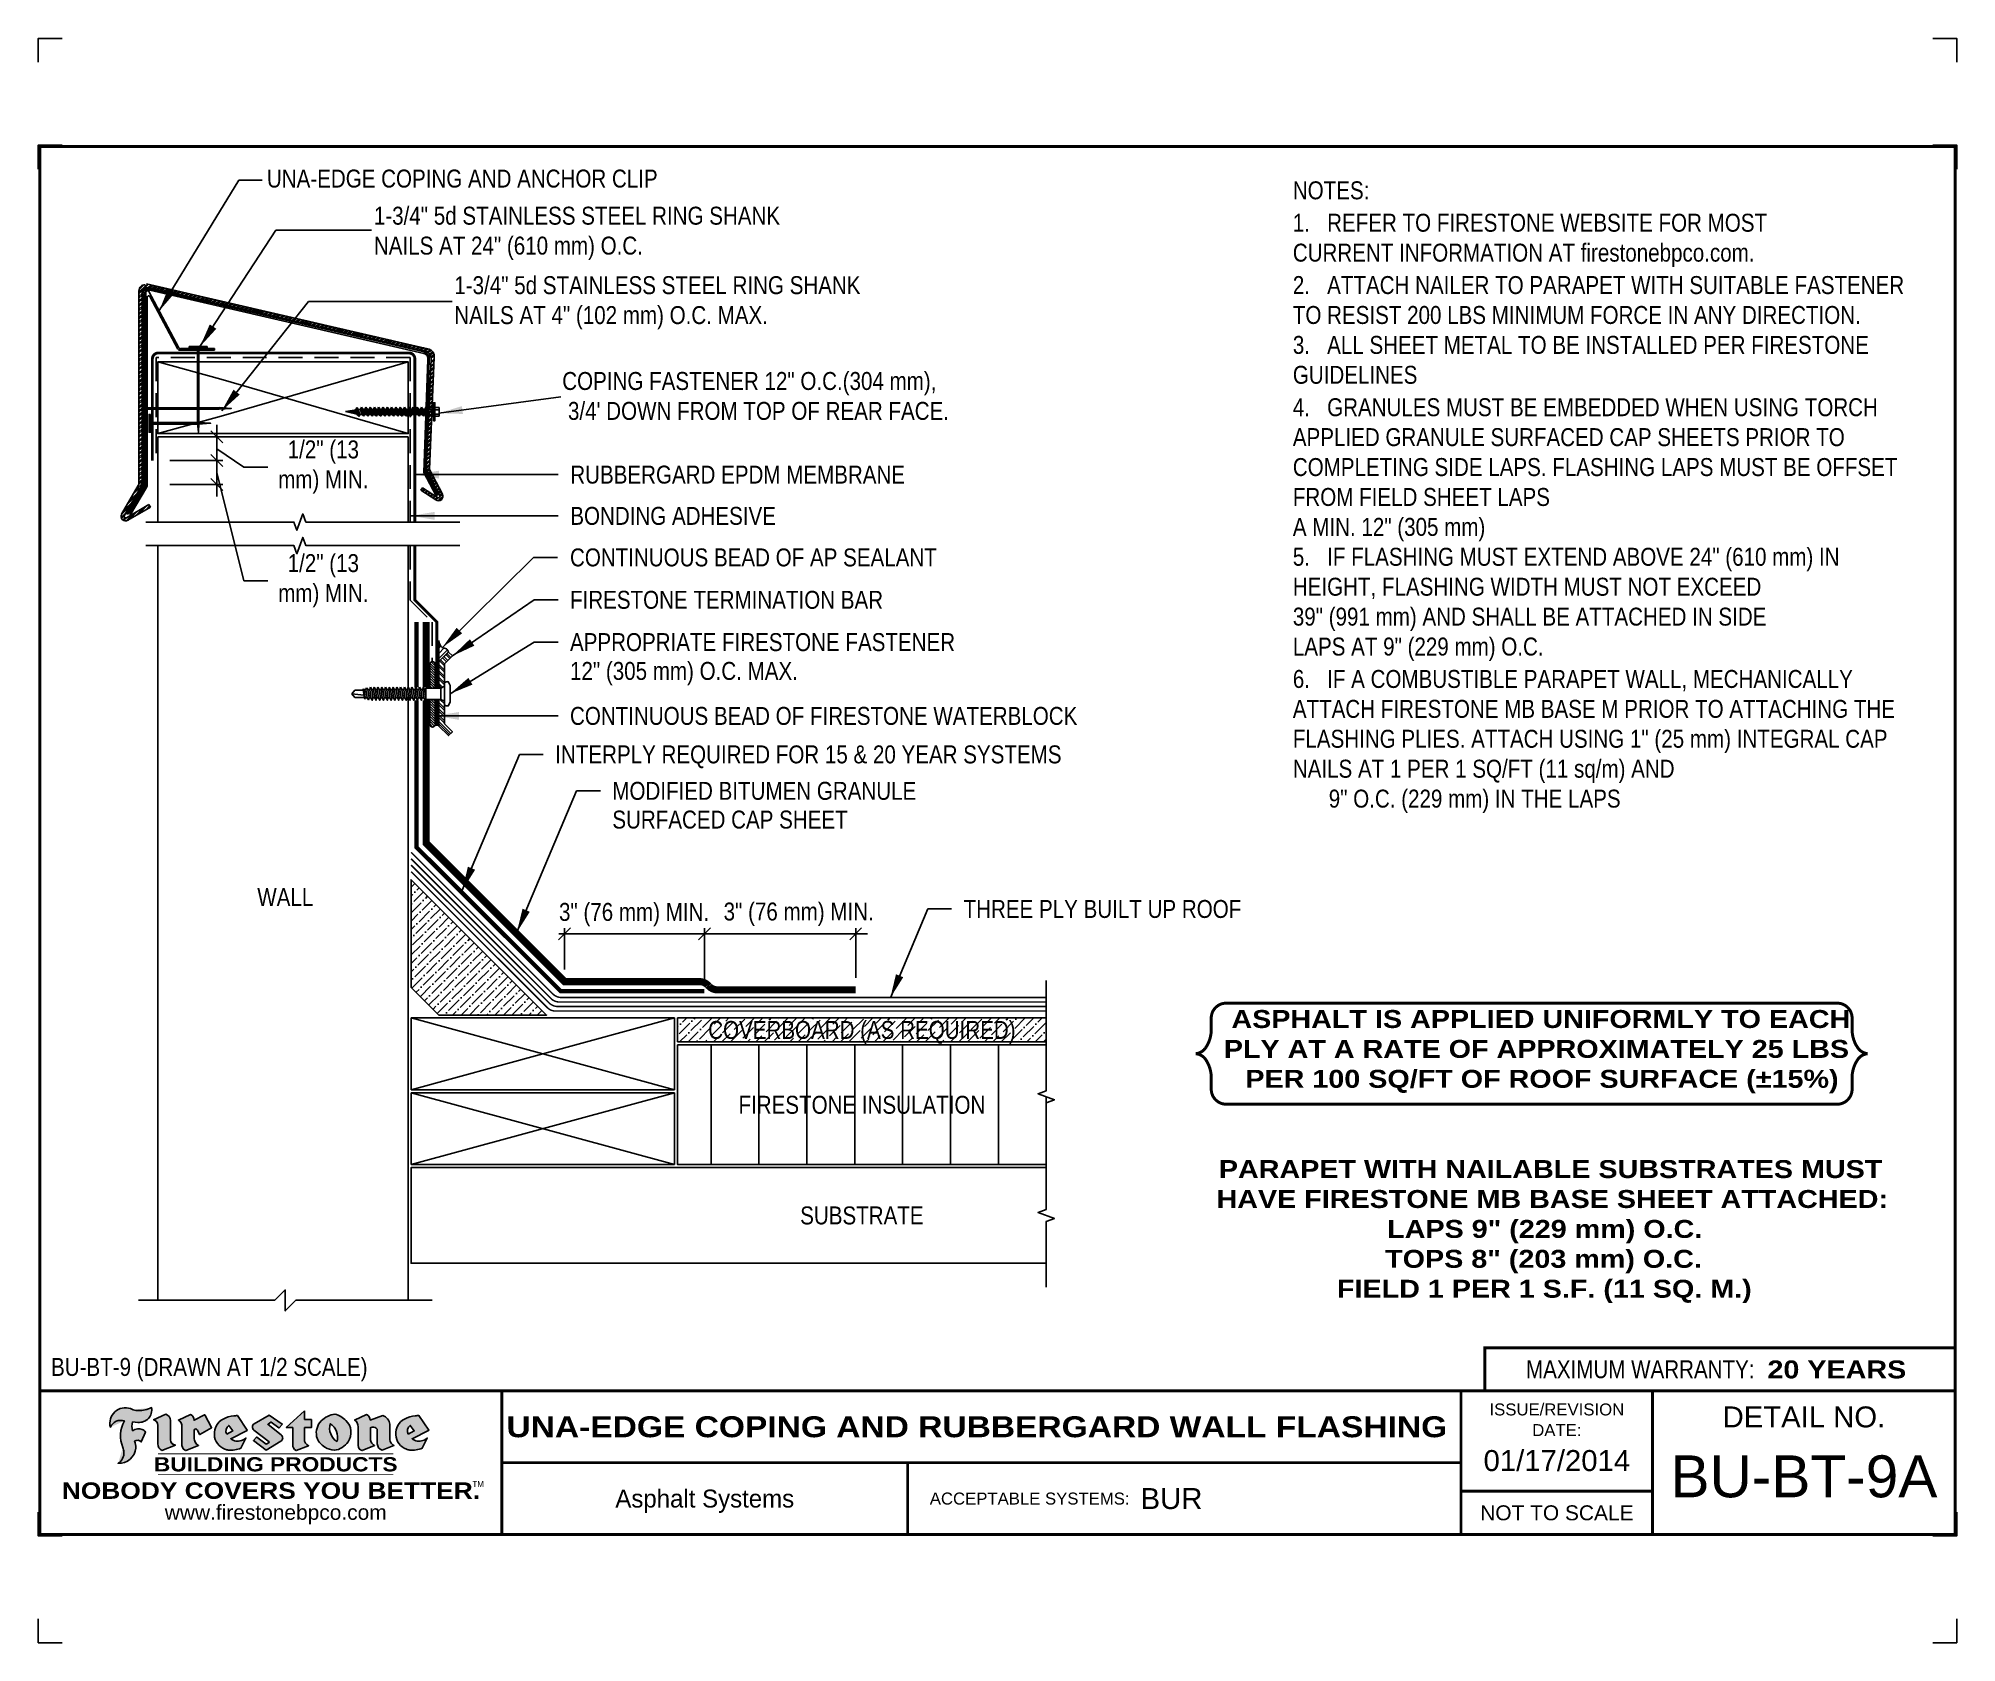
# Model space of a CAD drawing. Header units: inches. Extents: x -763.7 to -743.6, y -114.5 to -97.7.
import ezdxf
from ezdxf.enums import TextEntityAlignment as Align

# ---------------------------------------------------------------- set-up
doc = ezdxf.new("R2010")
doc.units = ezdxf.units.IN
doc.header["$MEASUREMENT"] = 0
doc.linetypes.add('HIDDEN', pattern=[0.375, 0.25, -0.125])
doc.layers.get('0').update_dxf_attribs({"linetype": 'CONTINUOUS'})
doc.layers.get('DEFPOINTS').update_dxf_attribs({"linetype": 'CONTINUOUS'})
for name, color, linetype in [('FSBP-ACCESSORY-FIRESTONE', 7, 'CONTINUOUS'), ('FSBP-ACCESSORY-OTHER', 7, 'CONTINUOUS'), ('FSBP-ADHESIVE', 1, 'HIDDEN'), ('FSBP-ANNO-LABEL', 7, 'CONTINUOUS'), ('FSBP-ANNO-NOTE', 7, 'CONTINUOUS'), ('FSBP-COVERBOARD_CANT', 46, 'CONTINUOUS'), ('FSBP-INSULATION', 7, 'CONTINUOUS'), ('FSBP-MEMBRANE', 7, 'CONTINUOUS'), ('FSBP-SEALANTS', 1, 'CONTINUOUS'), ('FSBP-SUBSTRATE-GENERIC', 9, 'CONTINUOUS'), ('FSBP-TTLB', 7, 'CONTINUOUS'), ('FSBP-TTLB-BORDER', 7, 'CONTINUOUS'), ('FSBP-TTLB-TEXT', 7, 'CONTINUOUS'), ('FSBP-WALL-CURB', 9, 'CONTINUOUS'), ('FSBP-WOOD', 7, 'CONTINUOUS')]:
    doc.layers.add(name, color=color, linetype=linetype)
doc.styles.add('ARIAL', font='arial.ttf')
doc.styles.add('ARIAL_BOLD', font='')
doc.styles.add('ARIAL_NAR', font='ARIALN.TTF')
doc.styles.add('BANKGOTHIC', font='bgothm.ttf')
doc.styles.add('FSBP_ARIAL_NAR', font='ARIALN.TTF')
doc.styles.get('ARIAL_BOLD').set_extended_font_data('Arial Black')
doc.dimstyles.new('FSBP-DIM', dxfattribs={"dimtxt": 0.1875, "dimasz": 0.125, "dimexe": 0.0625, "dimexo": 0.125, "dimgap": 0.125, "dimtad": 0, "dimdec": 0, "dimzin": 1, "dimdsep": 46, "dimlunit": 4, "dimtxsty": 'ARIAL_NAR', "dimblk": 'OBLIQUE', "dimcen": 0.09375, "dimdle": 0.0625, "dimclrd": 256, "dimclre": 256, "dimclrt": 256, "dimadec": 0, "dimazin": 0, "dimtfac": 1, "dimtdec": 0, "dimtmove": 1, "dimatfit": 3, "dimfxl": 0, "dimtolj": 1, "dimtzin": 0, "dimlwd": -1, "dimlwe": -1, "dimarcsym": 0})
doc.dimstyles.new('FSBP-LEADER', dxfattribs={"dimtxt": 0.1875, "dimasz": 0.25, "dimexe": 0.0625, "dimexo": 0.125, "dimgap": 0.125, "dimtad": 0, "dimtih": 1, "dimtoh": 1, "dimdec": 4, "dimzin": 0, "dimdsep": 46, "dimlunit": 4, "dimtxsty": 'ARIAL_NAR', "dimcen": 0.09375, "dimclrd": 256, "dimclre": 256, "dimclrt": 256, "dimadec": 0, "dimazin": 0, "dimtfac": 1, "dimtdec": 4, "dimtofl": 0, "dimtmove": 0, "dimatfit": 3, "dimfxl": 0, "dimtolj": 1, "dimtzin": 0, "dimlwd": -1, "dimlwe": -1, "dimarcsym": 0})
pattern_1 = [(45, (-902.57982, -10.1332), (0.03314563, 0.121533978), [0.15625, -0.03125, 0, -0.03125])]

msp = doc.modelspace()

# ---------------------------------------------------------------- texts
at = {"layer": 'DEFPOINTS', "style": 'ARIAL_NAR'}
msp.add_text('BU-BT-9 (DRAWN AT 1/2 SCALE)', height=0.1875, dxfattribs=at).set_placement((-763.52, -111.592), align=Align.MIDDLE_LEFT)
at = {"layer": 'FSBP-ANNO-LABEL', "style": 'ARIAL_NAR'}
for s, p in [('UNA-EDGE COPING AND ANCHOR CLIP', (-761.266, -99.176)), ('RUBBERGARD EPDM MEMBRANE', (-758.098, -102.269)), ('BONDING ADHESIVE', (-758.098, -102.7)), ('CONTINUOUS BEAD OF AP SEALANT', (-758.101, -103.134)), ('FIRESTONE TERMINATION BAR', (-758.101, -103.577)), ('APPROPRIATE FIRESTONE FASTENER', (-758.101, -104.019)), ('12" (305 mm) O.C. MAX.', (-758.101, -104.32)), ('CONTINUOUS BEAD OF FIRESTONE WATERBLOCK', (-758.101, -104.79)), ('INTERPLY REQUIRED FOR 15 & 20 YEAR SYSTEMS', (-758.255, -105.192)), ('MODIFIED BITUMEN GRANULE', (-757.659, -105.573)), ('SURFACED CAP SHEET', (-757.659, -105.873)), ('THREE PLY BUILT UP ROOF', (-753.991, -106.807))]:
    msp.add_text(s, height=0.1875, dxfattribs=at).set_placement(p, align=Align.MIDDLE_LEFT)
for s, p in [('WALL', (-761.074, -106.683)), ('FIRESTONE INSULATION', (-755.053, -108.853)), ('SUBSTRATE', (-755.053, -110.009))]:
    msp.add_text(s, height=0.1875, dxfattribs=at).set_placement(p, align=Align.MIDDLE_CENTER)
at = {"layer": 'FSBP-ANNO-LABEL', "char_height": 0.1875, "attachment_point": 1, "style": 'ARIAL_NAR'}
for s, insert in [('\\pt4.5;1-3/4" 5d STAINLESS STEEL RING SHANK NAILS AT 24" (610 mm) O.C.', (-760.149, -99.47)), ('\\pt4.5;1-3/4" 5d STAINLESS STEEL RING SHANK NAILS AT 4" (102 mm) O.C. MAX.', (-759.309, -100.196)), ('\\pt4.5;COPING FASTENER 12" O.C.(304 mm),\\P 3/4\' DOWN FROM TOP OF REAR FACE.', (-758.182, -101.197))]:
    msp.add_mtext_dynamic_manual_height_columns(s, width=4.33835, gutter_width=5, heights=[0.563], dxfattribs=dict(at, insert=insert))
at = {"layer": 'FSBP-ANNO-NOTE', "char_height": 0.1875, "attachment_point": 1}
for s, width, heights, insert, style in [('NOTES:\\P{\\H0.083333x;\\P\\pi-0.375,l0.375;}1.   REFER TO FIRESTONE WEBSITE FOR MOST \\P\\pi0;CURRENT INFORMATION AT firestonebpco.com.\\P\\pl0;{\\H0.083333x;\\P\\pi-0.375,l0.375;}2.   ATTACH NAILER TO PARAPET WITH SUITABLE FASTENER TO RESIST 200 LBS MINIMUM FORCE IN ANY DIRECTION.{\\H0.083333x;\\P}3.   ALL SHEET METAL TO BE INSTALLED PER FIRESTONE GUIDELINES\\P{\\H0.083333x;\\P}4.   GRANULES MUST BE EMBEDDED WHEN USING TORCH APPLIED GRANULE SURFACED CAP SHEETS PRIOR TO COMPLETING SIDE LAPS. FLASHING LAPS MUST BE OFFSET FROM FIELD SHEET LAPS \\P\\pi0;A MIN. 12" (305 mm){\\H0.083333x;  \\P\\pi-0.375;}5.   IF FLASHING MUST EXTEND ABOVE 24" (610 mm) IN HEIGHT, FLASHING WIDTH MUST NOT EXCEED \\P\\pi0;39" (991 mm) AND SHALL BE ATTACHED IN SIDE  \\PLAPS AT 9" (229 mm) O.C.\\P{\\H0.083333x;\\P\\pi-0.375;}6.   IF A COMBUSTIBLE PARAPET WALL, MECHANICALLY ATTACH FIRESTONE MB BASE M PRIOR TO ATTACHING THE FLASHING PLIES. ATTACH USING 1" (25 mm) INTEGRAL CAP NAILS AT 1 PER 1 SQ/FT (11 sq/m) AND \\P\\pi0.375,l0;9" O.C. (229 mm) IN THE LAPS', 6.45802, [7.388], (-750.553, -99.205), 'FSBP_ARIAL_NAR'), ('\\pi-0.29537,l0.375;ASPHALT IS APPLIED UNIFORMLY TO EACH\\P\\pi0,l0;PLY AT A RATE OF APPROXIMATELY 25 LBS\\P\\pi-0.14981,l0.375;PER 100 SQ/FT OF ROOF SURFACE (±15%)', 6.46982, [0.911], (-751.274, -107.863), 'ARIAL_BOLD'), ('\\pi-0.069682,l0.375;PARAPET WITH NAILABLE SUBSTRATES MUST\\P\\pi-0.094047;HAVE FIRESTONE MB BASE SHEET ATTACHED:\\P\\pi1.688;LAPS 9" (229 mm) O.C.\\P\\pi1.667;TOPS 8" (203 mm) O.C.\\P\\pi1.1636;FIELD 1 PER 1 S.F. (11 SQ. M.)', 7.12611, [1.766], (-751.631, -109.431), 'ARIAL_BOLD')]:
    msp.add_mtext_dynamic_manual_height_columns(s, width=width, gutter_width=1.094, heights=heights, dxfattribs=dict(at, insert=insert, style=style))
at = {"layer": 'FSBP-COVERBOARD_CANT', "style": 'ARIAL_NAR'}
msp.add_text('COVERBOARD (AS REQUIRED)', height=0.1875, dxfattribs=at).set_placement((-755.053, -108.071), align=Align.MIDDLE_CENTER)

# ---------------------------------------------------------------- blocks, each defined once
blk = doc.blocks.new('FSBP_AP_FASTENER_02')
at = {"layer": 'FSBP-ACCESSORY-FIRESTONE'}
for p, q in [((-0.125, 0), (-0.094, -0.063)), ((0.094, -0.063), (0.125, 0)), ((-0.094, -0.063), (-0.094, -0.312)), ((-0.094, -0.063), (0.094, -0.063)), ((-0.094, -0.312), (-0.07, -0.333)), ((0.094, -0.063), (0.094, -0.312)), ((-0.07, -0.364), (-0.07, -0.396)), ((-0.07, -0.427), (-0.07, -0.459)), ((-0.07, -0.49), (-0.07, -0.522)), ((-0.07, -0.554), (-0.07, -0.585)), ((-0.07, -0.617), (-0.07, -0.648)), ((0.07, -0.344), (0.07, -0.376)), ((0.07, -0.407), (0.07, -0.439)), ((0.07, -0.47), (0.07, -0.502)), ((0.07, -0.533), (0.07, -0.565)), ((0.07, -0.597), (0.07, -0.628)), ((-0.07, -0.68), (-0.07, -0.711)), ((-0.07, -0.743), (-0.07, -0.775)), ((-0.07, -0.806), (-0.07, -0.838)), ((-0.07, -0.869), (-0.07, -0.901)), ((-0.07, -0.932), (-0.07, -0.964)), ((0.07, -0.66), (0.07, -0.691)), ((0.07, -0.723), (0.07, -0.754)), ((0.07, -0.786), (0.07, -0.818)), ((0.07, -0.849), (0.07, -0.881)), ((0.07, -0.912), (0.07, -0.944)), ((-0.07, -0.996), (-0.07, -1.027)), ((-0.07, -1.059), (-0.07, -1.09)), ((-0.07, -1.122), (-0.07, -1.153)), ((-0.07, -1.185), (-0.07, -1.216)), ((-0.07, -1.248), (-0.07, -1.28)), ((0.07, -0.975), (0.07, -1.007)), ((0.07, -1.039), (0.07, -1.07)), ((0.07, -1.102), (0.07, -1.133)), ((0.07, -1.165), (0.07, -1.196)), ((0.07, -1.228), (0.07, -1.26)), ((-0.07, -1.311), (-0.07, -1.343)), ((0, -1.545), (-0.063, -1.498)), ((-0.063, -1.498), (-0.063, -1.357)), ((0, -1.545), (0.025, -1.345)), ((0.062, -1.498), (0, -1.545)), ((0.062, -1.498), (0.062, -1.34)), ((0.07, -1.291), (0.07, -1.323))]:
    blk.add_line(p, q, dxfattribs=at)
blk.add_lwpolyline([(0.188, 0, 0.125), (0.203, 0.062), (0.141, 0.094), (-0.141, 0.094), (-0.203, 0.062, 0.125), (-0.188, 0)], format="xyb", close=True, dxfattribs=at)
for points in [[(-0.109, -0.354), (-0.07, -0.333), (0.07, -0.312), (0.109, -0.323), (0.07, -0.344), (-0.07, -0.364)], [(-0.109, -0.417), (-0.07, -0.396), (0.07, -0.376), (0.109, -0.386), (0.07, -0.407), (-0.07, -0.427)], [(-0.109, -0.48), (-0.07, -0.459), (0.07, -0.439), (0.109, -0.449), (0.07, -0.47), (-0.07, -0.49)], [(-0.109, -0.543), (-0.07, -0.522), (0.07, -0.502), (0.109, -0.512), (0.07, -0.533), (-0.07, -0.554)], [(-0.109, -0.606), (-0.07, -0.585), (0.07, -0.565), (0.109, -0.575), (0.07, -0.597), (-0.07, -0.617)], [(-0.109, -0.67), (-0.07, -0.648), (0.07, -0.628), (0.109, -0.638), (0.07, -0.66), (-0.07, -0.68)], [(-0.109, -0.733), (-0.07, -0.711), (0.07, -0.691), (0.109, -0.702), (0.07, -0.723), (-0.07, -0.743)], [(-0.109, -0.796), (-0.07, -0.775), (0.07, -0.754), (0.109, -0.765), (0.07, -0.786), (-0.07, -0.806)], [(-0.109, -0.859), (-0.07, -0.838), (0.07, -0.818), (0.109, -0.828), (0.07, -0.849), (-0.07, -0.869)], [(-0.109, -0.922), (-0.07, -0.901), (0.07, -0.881), (0.109, -0.891), (0.07, -0.912), (-0.07, -0.932)], [(-0.109, -0.985), (-0.07, -0.964), (0.07, -0.944), (0.109, -0.954), (0.07, -0.975), (-0.07, -0.996)], [(-0.109, -1.048), (-0.07, -1.027), (0.07, -1.007), (0.109, -1.017), (0.07, -1.039), (-0.07, -1.059)], [(-0.109, -1.112), (-0.07, -1.09), (0.07, -1.07), (0.109, -1.08), (0.07, -1.102), (-0.07, -1.122)], [(-0.109, -1.175), (-0.07, -1.153), (0.07, -1.133), (0.109, -1.143), (0.07, -1.165), (-0.07, -1.185)], [(-0.109, -1.238), (-0.07, -1.216), (0.07, -1.196), (0.109, -1.207), (0.07, -1.228), (-0.07, -1.248)], [(-0.1, -1.3), (-0.07, -1.28), (0.07, -1.26), (0.1, -1.271), (0.07, -1.291), (-0.07, -1.311)], [(-0.085, -1.353), (-0.07, -1.343), (0.07, -1.323), (0.085, -1.328), (0.07, -1.338), (-0.07, -1.359)]]:
    blk.add_lwpolyline(points, close=True, dxfattribs=at)
blk.add_lwpolyline([(-0.094, -0.312), (0.094, -0.312)], dxfattribs=at)
blk = doc.blocks.new('_OBLIQUE')
at = {"color": 0, "linetype": 'ByBlock'}
blk.add_line((-0.5, -0.5), (0.5, 0.5), dxfattribs=at)
blk = doc.blocks.new('*D4')
at = {"layer": 'DEFPOINTS', "color": 0, "transparency": 16777216}
for p in [(-758.157, -107.068), (-758.157, -107.566), (-756.698, -107.667)]:
    blk.add_point(p, dxfattribs=at)
at = {"layer": 'FSBP-ANNO-LABEL', "transparency": 16777216}
for p, q in [((-756.636, -107.068), (-758.219, -107.068)), ((-758.157, -107.441), (-758.157, -107.006)), ((-756.698, -107.542), (-756.698, -107.006))]:
    blk.add_line(p, q, dxfattribs=at)
at = {"layer": 'FSBP-ANNO-LABEL', "transparency": 16777216, "xscale": 0.125, "yscale": 0.125, "zscale": 0.125, "rotation": 180}
blk.add_blockref('_OBLIQUE', (-758.157, -107.068), dxfattribs=at)
at = {"layer": 'FSBP-ANNO-LABEL', "transparency": 16777216, "xscale": 0.125, "yscale": 0.125, "zscale": 0.125}
blk.add_blockref('_OBLIQUE', (-756.698, -107.068), dxfattribs=at)
at = {"layer": 'FSBP-ANNO-LABEL', "transparency": 16777216, "insert": (-757.432, -106.866), "char_height": 0.1875, "attachment_point": 5, "style": 'ARIAL_NAR'}
blk.add_mtext('\\A1;3" (76 mm) MIN.', dxfattribs=at)
blk = doc.blocks.new('*D5')
at = {"layer": 'DEFPOINTS', "color": 0, "transparency": 16777216}
for p in [(-756.698, -107.068), (-756.698, -107.667), (-755.118, -107.652)]:
    blk.add_point(p, dxfattribs=at)
at = {"layer": 'FSBP-ANNO-LABEL', "transparency": 16777216}
for p, q in [((-756.698, -107.068), (-756.823, -107.068)), ((-756.698, -107.542), (-756.698, -107.006)), ((-755.118, -107.068), (-756.698, -107.068)), ((-755.118, -107.527), (-755.118, -107.006)), ((-755.118, -107.068), (-754.993, -107.068))]:
    blk.add_line(p, q, dxfattribs=at)
at = {"layer": 'FSBP-ANNO-LABEL', "transparency": 16777216, "xscale": 0.125, "yscale": 0.125, "zscale": 0.125}
blk.add_blockref('_OBLIQUE', (-756.698, -107.068), dxfattribs=at)
at = {"layer": 'FSBP-ANNO-LABEL', "transparency": 16777216, "xscale": 0.125, "yscale": 0.125, "zscale": 0.125, "rotation": 180}
blk.add_blockref('_OBLIQUE', (-755.118, -107.068), dxfattribs=at)
at = {"layer": 'FSBP-ANNO-LABEL', "transparency": 16777216, "insert": (-755.713, -106.862), "char_height": 0.1875, "attachment_point": 5, "style": 'ARIAL_NAR'}
blk.add_mtext('\\A1;3" (76 mm) MIN.', dxfattribs=at)
blk = doc.blocks.new('TTLB-ASPHALT_1')
at = {"layer": 'FSBP-TTLB-TEXT'}
h = blk.add_hatch(color=1, dxfattribs=at)
edge = h.paths.add_edge_path()
edge.add_arc((1.037, -0.198), 0.132, 264.041, 370.3106)
edge.add_arc((1.028, 0.121), 0.327, 270.0506, 295.2346, ccw=False)
edge.add_arc((1.023, -0.067), 0.139, 249.3281, 272.0749, ccw=False)
edge.add_line((0.974, -0.197), (0.947, -0.185))
edge.add_arc((0.894, -0.339), 0.163, 70.8459, 194.3325)
edge.add_arc((0.844, -0.426), 0.118, 70.9695, 156.9641, ccw=False)
edge.add_arc((1.153, -0.468), 0.311, 150.3231, 203.2084)
edge.add_arc((0.756, -0.641), 0.122, 0.8849, 24.3467, ccw=False)
edge.add_arc((0.749, -0.648), 0.129, -58.3666, 3.6217, ccw=False)
edge.add_arc((0.826, -0.579), 0.178, 267.2205, 354.1382)
edge.add_arc((0.79, -0.601), 0.213, 0.9996, 21.005)
edge.add_arc((1.019, -0.567), 0.0514, 40.8212, 125.5273, ccw=False)
edge.add_line((1.058, -0.533), (1.103, -0.431))
edge.add_arc((1.041, -0.47), 0.0733, 32.3168, 66.3148)
edge.add_arc((1.032, -0.506), 0.11, 69.8179, 125.2547)
edge.add_arc((1.128, -0.369), 0.166, 164.157, 196.5811, ccw=False)
edge.add_line((0.968, -0.324), (1.024, -0.329))
h = blk.add_hatch(color=1, dxfattribs=at)
edge = h.paths.add_edge_path()
edge.add_line((1.275, -0.622), (1.415, -0.566))
edge.add_arc((1.421, -0.509), 0.0573, 181.9718, 264.3185, ccw=False)
edge.add_line((1.364, -0.511), (1.363, -0.31))
edge.add_arc((1.294, -0.31), 0.0691, 0.0934, 72.4283)
edge.add_line((1.315, -0.244), (1.187, -0.302))
edge.add_arc((1.175, -0.359), 0.0573, -0.0174, 78.3221, ccw=False)
edge.add_line((1.233, -0.359), (1.233, -0.555))
edge.add_arc((1.306, -0.556), 0.0731, 179.4272, 245.3846)
h = blk.add_hatch(color=1, dxfattribs=at)
edge = h.paths.add_edge_path()
edge.add_line((1.792, -0.384), (1.722, -0.252))
edge.add_arc((1.72, -0.253), 0.00231, 27.872, 117.3767)
edge.add_line((1.719, -0.251), (1.611, -0.307))
edge.add_arc((1.547, -0.306), 0.0636, 359.1658, 425.8794)
edge.add_line((1.573, -0.248), (1.447, -0.305))
edge.add_arc((1.408, -0.37), 0.076, -3.4414, 59.0799, ccw=False)
edge.add_line((1.484, -0.375), (1.484, -0.572))
edge.add_arc((1.541, -0.568), 0.057, 184.1557, 255.3066)
edge.add_line((1.526, -0.623), (1.657, -0.571))
edge.add_arc((1.688, -0.502), 0.0752, 207.5161, 245.6492, ccw=False)
edge.add_arc((1.721, -0.491), 0.109, 179.4823, 204.5538, ccw=False)
edge.add_line((1.612, -0.49), (1.612, -0.413))
edge.add_arc((1.629, -0.414), 0.0169, 28.3562, 174.855, ccw=False)
edge.add_arc((1.627, -0.42), 0.0211, 22.2169, 40.1021, ccw=False)
edge.add_line((1.647, -0.412), (1.667, -0.455))
edge.add_arc((1.669, -0.454), 0.00231, 204.5451, 299.6324)
edge.add_line((1.67, -0.456), (1.791, -0.387))
edge.add_line((1.791, -0.387), (1.792, -0.384))
h = blk.add_hatch(color=1, dxfattribs=at)
h.paths.add_polyline_path([(2.063, -0.258, 0.025243), (2.025, -0.261, 0.121361), (1.902, -0.301, 0.615167), (1.933, -0.61, 0.053068), (1.968, -0.618, 0.115093), (2.099, -0.599), (2.151, -0.494, -0.087554), (2.104, -0.519, -0.265592), (1.993, -0.501), (2.165, -0.414, 0.451895), (2.166, -0.411)])
h.paths.add_polyline_path([(2.014, -0.419), (1.951, -0.452, -0.372053), (1.973, -0.361)], flags=16)
h = blk.add_hatch(color=1, dxfattribs=at)
edge = h.paths.add_edge_path()
edge.add_arc((2.26, -0.378), 0.0415, 123.2081, 232.2027, ccw=False)
edge.add_line((2.238, -0.343), (2.394, -0.254))
edge.add_arc((2.395, -0.256), 0.00231, 55.6464, 119.6543, ccw=False)
edge.add_line((2.396, -0.254), (2.532, -0.347))
edge.add_arc((2.53, -0.349), 0.00231, -42.7311, 54.4661, ccw=False)
edge.add_line((2.532, -0.35), (2.498, -0.387))
edge.add_arc((2.497, -0.385), 0.00231, 233.7527, 317.2689, ccw=False)
edge.add_line((2.495, -0.387), (2.414, -0.327))
edge.add_arc((2.412, -0.329), 0.00231, 53.7527, 124.4136)
edge.add_line((2.411, -0.327), (2.383, -0.347))
edge.add_arc((2.384, -0.349), 0.00231, 124.4136, 231.8459)
edge.add_line((2.383, -0.351), (2.52, -0.458))
edge.add_arc((2.494, -0.491), 0.0415, -55.2123, 51.8459, ccw=False)
edge.add_line((2.518, -0.525), (2.364, -0.618))
edge.add_arc((2.363, -0.616), 0.00231, 233.2956, 301.2087, ccw=False)
edge.add_line((2.362, -0.618), (2.231, -0.52))
edge.add_arc((2.233, -0.519), 0.00231, 135.5134, 233.218, ccw=False)
edge.add_line((2.231, -0.517), (2.263, -0.485))
edge.add_arc((2.264, -0.486), 0.00231, 53.0353, 135.5134, ccw=False)
edge.add_line((2.266, -0.484), (2.362, -0.557))
edge.add_arc((2.363, -0.555), 0.00231, 233.0353, 302.2363)
edge.add_line((2.364, -0.557), (2.394, -0.538))
edge.add_arc((2.393, -0.536), 0.00231, 302.2363, 412.2027)
edge.add_line((2.394, -0.534), (2.235, -0.41))
h = blk.add_hatch(color=1, dxfattribs=at)
edge = h.paths.add_edge_path()
edge.add_line((2.763, -0.207), (2.763, -0.297))
edge.add_arc((2.766, -0.297), 0.00231, 180, 270)
edge.add_line((2.766, -0.299), (2.835, -0.299))
edge.add_arc((2.835, -0.302), 0.00231, 0, 90, ccw=False)
edge.add_line((2.838, -0.302), (2.838, -0.379))
edge.add_arc((2.835, -0.379), 0.00231, 270, 360, ccw=False)
edge.add_line((2.835, -0.381), (2.766, -0.381))
edge.add_arc((2.766, -0.384), 0.00231, 90, 180)
edge.add_line((2.763, -0.384), (2.763, -0.503))
edge.add_arc((2.837, -0.507), 0.0734, 177.0803, 245.325)
edge.add_line((2.806, -0.574), (2.675, -0.623))
edge.add_arc((2.709, -0.564), 0.0675, 177.0345, 239.6926, ccw=False)
edge.add_line((2.641, -0.561), (2.641, -0.384))
edge.add_arc((2.639, -0.384), 0.00231, 360, 450)
edge.add_line((2.639, -0.381), (2.573, -0.381))
edge.add_line((2.573, -0.381), (2.763, -0.207))
h = blk.add_hatch(color=1, dxfattribs=at)
edge = h.paths.add_edge_path(flags=16)
edge.add_arc((2.94, -0.485), 0.168, 344.5559, 417.014)
edge.add_arc((3.194, -0.388), 0.168, 164.5559, 237.014)
edge = h.paths.add_edge_path()
edge.add_arc((3.069, -0.44), 0.183, 136.0915, 191.2134)
edge.add_arc((3.065, -0.432), 0.18, 194.0167, 240.6664)
edge.add_arc((3.098, -0.385), 0.238, 239.2975, 264.289)
edge.add_arc((3.049, -0.419), 0.204, 277.1987, 326.5036)
edge.add_arc((3.078, -0.434), 0.171, 325.3769, 406.3828)
edge.add_arc((3.012, -0.49), 0.257, 44.2846, 73.829)
edge.add_arc((3.117, -0.498), 0.258, 97.5029, 134.1039)
h = blk.add_hatch(color=1, dxfattribs=at)
edge = h.paths.add_edge_path()
edge.add_line((3.323, -0.572), (3.323, -0.375))
edge.add_arc((3.247, -0.37), 0.076, 356.5586, 419.0799)
edge.add_line((3.286, -0.305), (3.412, -0.248))
edge.add_arc((3.386, -0.306), 0.0636, 0.3963, 65.8794, ccw=False)
edge.add_line((3.45, -0.306), (3.581, -0.259))
edge.add_arc((3.556, -0.353), 0.0969, 2.367, 75.1862, ccw=False)
edge.add_line((3.653, -0.349), (3.653, -0.488))
edge.add_arc((3.762, -0.491), 0.109, 178.3666, 204.5538)
edge.add_arc((3.729, -0.502), 0.0752, 207.5161, 245.2241)
edge.add_line((3.698, -0.57), (3.573, -0.621))
edge.add_arc((3.595, -0.553), 0.0718, 180.3329, 251.5102, ccw=False)
edge.add_line((3.524, -0.553), (3.524, -0.415))
edge.add_arc((3.486, -0.415), 0.0373, 359.3451, 449.05)
edge.add_arc((3.483, -0.442), 0.0645, 86.294, 119.8211)
edge.add_line((3.451, -0.386), (3.451, -0.49))
edge.add_arc((3.56, -0.491), 0.109, 179.4823, 204.5538)
edge.add_arc((3.527, -0.502), 0.0752, 207.5161, 245.6492)
edge.add_line((3.496, -0.571), (3.365, -0.623))
edge.add_arc((3.38, -0.568), 0.0569, 183.9299, 255.3185, ccw=False)
h = blk.add_hatch(color=1, dxfattribs=at)
h.paths.add_polyline_path([(3.958, -0.258, 0.025243), (3.919, -0.261, 0.108564), (3.808, -0.294, 0.64259), (3.827, -0.61, 0.053068), (3.862, -0.618, 0.115093), (3.993, -0.599), (4.046, -0.494, -0.087554), (3.999, -0.519, -0.265592), (3.887, -0.501), (4.06, -0.414, 0.451895), (4.061, -0.411)])
h.paths.add_polyline_path([(3.909, -0.419), (3.845, -0.452, -0.372053), (3.867, -0.361)], flags=16)
blk.add_line((16.841, 0), (20, 0))
at = {"layer": 'DEFPOINTS', "linetype": 'Continuous', "ltscale": 1.75}
for points in [[(-0.016, 13.881), (-0.016, 14.131), (0.234, 14.131)], [(20.016, 13.881), (20.016, 14.131), (19.766, 14.131)], [(-0.016, -2.381), (-0.016, -2.631), (0.234, -2.631)], [(20.016, -2.381), (20.016, -2.631), (19.766, -2.631)]]:
    blk.add_lwpolyline(points, dxfattribs=at)
at = {"layer": 'DEFPOINTS', "color": 1}
for points in [[(0.234, 13.016), (-0.016, 13.016), (-0.016, 12.766)], [(20.016, 12.766), (20.016, 13.016), (19.766, 13.016)], [(0.234, -1.516), (-0.016, -1.516), (-0.016, -1.266)], [(20.016, -1.266), (20.016, -1.516), (19.766, -1.516)]]:
    blk.add_lwpolyline(points, dxfattribs=at)
at = {"layer": 'FSBP-TTLB', "const_width": 0.0312}
blk.add_lwpolyline([(15.09, 0), (20, 0), (20, 0.451), (15.09, 0.451)], close=True, dxfattribs=at)
for points in [[(0, 0), (0, -1.5), (20, -1.5), (20, 0), (0, 0)], [(4.825, 0), (4.825, -0.75)], [(14.84, 0), (14.84, -1.5)], [(16.841, 0), (16.841, -1.5)], [(20, 0), (20, -1.5)], [(4.825, -0.75), (14.84, -0.75)], [(4.825, -0.75), (4.825, -1.5)], [(14.84, -1.049), (16.841, -1.049)]]:
    blk.add_lwpolyline(points, dxfattribs=at)
at = {"layer": 'FSBP-TTLB-BORDER', "const_width": 0.0312}
blk.add_lwpolyline([(20, 0), (20, 13), (0, 13), (0, 0)], dxfattribs=at)
at = {"layer": 'FSBP-TTLB-TEXT', "color": 1}
blk.add_line((0.736, -0.38), (0.736, -0.38), dxfattribs=at)
for points in [[(1.024, -0.329, 0.500051), (1.167, -0.175, -0.11033), (1.028, -0.206, -0.099579), (0.974, -0.197), (0.947, -0.185, 0.597816), (0.736, -0.38, -0.393883), (0.883, -0.314, 0.234941), (0.867, -0.591, -0.10273), (0.878, -0.639, -0.277269), (0.817, -0.757, 0.398543), (1.003, -0.597, 0.087512), (0.989, -0.525, -0.387403), (1.058, -0.533), (1.103, -0.431, 0.149442), (1.07, -0.403, 0.24672), (0.969, -0.416, -0.142429), (0.968, -0.324), (1.024, -0.329)], [(2.166, -0.411), (2.063, -0.258, 0.025243), (2.025, -0.261, 0.108564), (1.914, -0.294, 0.64259), (1.933, -0.61, 0.053068), (1.968, -0.618, 0.115093), (2.099, -0.599), (2.151, -0.494, -0.087554), (2.104, -0.519, -0.265592), (1.993, -0.501), (2.165, -0.414)], [(2.763, -0.207), (2.763, -0.297, 0.414214), (2.766, -0.299), (2.835, -0.299, -0.414214), (2.838, -0.302), (2.838, -0.379, -0.414214), (2.835, -0.381), (2.766, -0.381, 0.414214), (2.763, -0.384), (2.763, -0.503, 0.306899), (2.806, -0.574), (2.675, -0.623, -0.280419), (2.641, -0.561), (2.641, -0.384, 0.414214), (2.639, -0.381), (2.573, -0.381), (2.763, -0.207)], [(4.061, -0.411), (3.958, -0.258, 0.025243), (3.919, -0.261, 0.108564), (3.808, -0.294, 0.64259), (3.827, -0.61, 0.053068), (3.862, -0.618, 0.115093), (3.993, -0.599), (4.046, -0.494, -0.087554), (3.999, -0.519, -0.265592), (3.887, -0.501), (4.06, -0.414)], [(4.06, -0.414, 0.451895), (4.061, -0.411, 0.451895)]]:
    blk.add_lwpolyline(points, format="xyb", dxfattribs=at)
for points in [[(1.275, -0.622), (1.415, -0.566, -0.37561), (1.364, -0.511), (1.363, -0.31, 0.326536), (1.315, -0.244), (1.187, -0.302, -0.355786), (1.233, -0.359), (1.233, -0.555, 0.296011)], [(1.792, -0.384), (1.722, -0.252, 0.411684), (1.719, -0.251), (1.611, -0.307, 0.299603), (1.573, -0.248), (1.447, -0.305, -0.279776), (1.484, -0.375), (1.484, -0.572, 0.320829), (1.526, -0.623), (1.657, -0.571, -0.16794), (1.622, -0.537, -0.109833), (1.612, -0.49), (1.612, -0.413, -0.743335), (1.643, -0.406, -0.078198), (1.647, -0.412), (1.667, -0.455, 0.440465), (1.67, -0.456), (1.791, -0.387)], [(1.951, -0.452), (2.014, -0.419), (1.973, -0.361, 0.372053)], [(2.235, -0.41, -0.515004), (2.238, -0.343), (2.394, -0.254, -0.286782), (2.396, -0.254), (2.532, -0.347, -0.451503), (2.532, -0.35), (2.498, -0.387, -0.381444), (2.495, -0.387), (2.414, -0.327, 0.318472), (2.411, -0.327), (2.383, -0.347, 0.506409), (2.383, -0.351), (2.52, -0.458, -0.50436), (2.518, -0.525), (2.364, -0.618, -0.305316), (2.362, -0.618), (2.231, -0.52, -0.45417), (2.231, -0.517), (2.263, -0.485, -0.376264), (2.266, -0.484), (2.362, -0.557, 0.31147), (2.364, -0.557), (2.394, -0.538, 0.520381), (2.394, -0.534)], [(2.938, -0.313, 0.245263), (2.89, -0.475, 0.206406), (2.977, -0.589, 0.10948), (3.074, -0.621, 0.218515), (3.219, -0.531, 0.368949), (3.196, -0.31, 0.129631), (3.083, -0.243, 0.161074)], [(3.103, -0.53, 0.327131), (3.032, -0.343, 0.327131)], [(3.323, -0.572), (3.323, -0.375, 0.279776), (3.286, -0.305), (3.412, -0.248, -0.293762), (3.45, -0.306), (3.581, -0.259, -0.328876), (3.653, -0.349), (3.653, -0.488, 0.114763), (3.662, -0.537, 0.166033), (3.698, -0.57), (3.573, -0.621, -0.320956), (3.524, -0.553), (3.524, -0.415, 0.412706), (3.487, -0.378, 0.147342), (3.451, -0.386), (3.451, -0.49, 0.109833), (3.461, -0.537, 0.16794), (3.496, -0.571), (3.365, -0.623, -0.321973), (3.323, -0.572, 29.147628)], [(3.845, -0.452), (3.909, -0.419), (3.867, -0.361, 0.372053)]]:
    blk.add_lwpolyline(points, format="xyb", close=True, dxfattribs=at)
at = {"layer": 'FSBP-TTLB-TEXT'}
for points, const_width in [([(1.234, -0.658), (3.691, -0.658)], 0.00781), ([(9.062, -0.75), (9.062, -1.5)], 0.0312), ([(1.234, -0.876), (3.691, -0.876)], 0.00781)]:
    blk.add_lwpolyline(points, dxfattribs=dict(at, const_width=const_width))
at = {"layer": 'FSBP-TTLB-TEXT', "color": 1}
for centre, start, end in [((1.79, -0.385), 299.6324, 27.872), ((2.164, -0.412), 296.7305, 34.0023)]:
    blk.add_arc(centre, 0.00231, start, end, dxfattribs=at)
at = {"layer": 'FSBP-TTLB-TEXT', "style": 'ARIAL_NAR'}
blk.add_text('MAXIMUM WARRANTY:', height=0.1875, dxfattribs=at).set_placement((17.905, 0.226), align=Align.MIDDLE_RIGHT)
at = {"layer": 'FSBP-TTLB-TEXT'}
for s, height, style, p in [('20 YEARS', 0.1875, 'ARIAL_BOLD', (18.04, 0.224)), ('ACCEPTABLE SYSTEMS:', 0.125, 'ARIAL', (9.293, -1.125))]:
    blk.add_text(s, height=height, dxfattribs=dict(at, style=style)).set_placement(p, align=Align.MIDDLE_LEFT)
for s, height, style, p in [('ISSUE/REVISION', 0.125, 'ARIAL', (15.841, -0.194)), ('DETAIL NO.', 0.2188, 'ARIAL', (18.421, -0.272)), ('DATE:', 0.125, 'ARIAL', (15.841, -0.41)), ('www.firestonebpco.com', 0.15625, 'ARIAL', (2.463, -1.269)), ('Asphalt Systems', 0.1875, 'BANKGOTHIC', (6.943, -1.125)), ('NOT TO SCALE', 0.15625, 'ARIAL', (15.841, -1.274))]:
    blk.add_text(s, height=height, dxfattribs=dict(at, style=style)).set_placement(p, align=Align.MIDDLE_CENTER)
at = {"layer": 'FSBP-TTLB-TEXT', "lineweight": 18, "style": 'ARIAL_BOLD'}
blk.add_text('BUILDING PRODUCTS', height=0.14844, dxfattribs=at).set_placement((2.463, -0.767), align=Align.MIDDLE_CENTER)
at = {"layer": 'FSBP-TTLB-TEXT', "color": 1}
for s, height, style, p in [('NOBODY COVERS YOU BETTER.', 0.17188, 'ARIAL_BOLD', (2.413, -1.042)), ('TM', 0.0625, 'BANKGOTHIC', (4.577, -0.973))]:
    blk.add_text(s, height=height, dxfattribs=dict(at, style=style)).set_placement(p, align=Align.MIDDLE_CENTER)
at = {"layer": 'FSBP-TTLB-TEXT'}
for tag, height, style, p in [('DETAIL_DESCP_LINE_1', 0.219, 'ARIAL_BOLD', (9.833, -0.375)), ('ISSUE_REV_DATE', 0.219, 'ARIAL', (15.841, -0.728)), ('DETAIL_NUMBER', 0.438, 'ARIAL', (18.421, -0.893))]:
    blk.add_attdef(tag, text='', height=height, dxfattribs=dict(at, style=style)).set_placement(p, align=Align.MIDDLE_CENTER)
at = {"layer": 'FSBP-TTLB-TEXT', "style": 'ARIAL'}
blk.add_attdef('ACCPT_SYSTEMS', text='', height=0.219, dxfattribs=at).set_placement((11.494, -1.125), align=Align.MIDDLE_LEFT)
blk = doc.blocks.new('*D6')
at = {"layer": 'DEFPOINTS', "color": 0, "transparency": 16777216}
for p in [(-762.406, -101.873), (-762.406, -102.123), (-761.79, -102.123)]:
    blk.add_point(p, dxfattribs=at)
at = {"layer": 'FSBP-ANNO-LABEL', "transparency": 16777216}
for p, q in [((-761.79, -101.873), (-761.79, -101.748)), ((-762.281, -101.873), (-761.728, -101.873)), ((-761.79, -101.873), (-761.79, -102.123)), ((-761.79, -101.873), (-761.79, -102.123)), ((-762.281, -102.123), (-761.728, -102.123)), ((-761.79, -101.998), (-761.507, -102.19)), ((-761.79, -102.123), (-761.79, -102.248)), ((-761.507, -102.19), (-761.257, -102.19))]:
    blk.add_line(p, q, dxfattribs=at)
at = {"layer": 'FSBP-ANNO-LABEL', "transparency": 16777216, "xscale": 0.125, "yscale": 0.125, "zscale": 0.125}
for p, rotation in [((-761.79, -101.873), 270), ((-761.79, -102.123), 90)]:
    blk.add_blockref('_OBLIQUE', p, dxfattribs=dict(at, rotation=rotation))
at = {"layer": 'FSBP-ANNO-LABEL', "transparency": 16777216, "insert": (-760.677, -102.19), "char_height": 0.1875, "attachment_point": 5, "style": 'ARIAL_NAR'}
blk.add_mtext('\\A1;1/2" (13\\Pmm) MIN.', dxfattribs=at)
blk = doc.blocks.new('FSBP_HOT-DIPPED-NAIL')
at = {"layer": 'FSBP-ACCESSORY-OTHER'}
blk.add_lwpolyline([(0, 0.1875), (0, -0.1875), (-0.03125, -0.1875), (-0.03125, 0.1875)], close=True, dxfattribs=at)
blk.add_lwpolyline([(0, 0.015625), (1, 0.015625), (1.25, 0), (1, -0.015625), (0, -0.015625)], dxfattribs=at)
blk = doc.blocks.new('*D7')
at = {"layer": 'DEFPOINTS', "color": 0, "transparency": 16777216}
for p in [(-762.406, -102.123), (-762.406, -102.373), (-761.79, -102.373)]:
    blk.add_point(p, dxfattribs=at)
at = {"layer": 'FSBP-ANNO-LABEL', "transparency": 16777216}
for p, q in [((-762.281, -102.123), (-761.728, -102.123)), ((-761.79, -102.123), (-761.79, -101.998)), ((-761.79, -102.123), (-761.79, -102.373)), ((-761.79, -102.123), (-761.79, -102.373)), ((-761.79, -102.248), (-761.507, -103.378)), ((-762.281, -102.373), (-761.728, -102.373)), ((-761.79, -102.373), (-761.79, -102.498)), ((-761.507, -103.378), (-761.257, -103.378))]:
    blk.add_line(p, q, dxfattribs=at)
at = {"layer": 'FSBP-ANNO-LABEL', "transparency": 16777216, "xscale": 0.125, "yscale": 0.125, "zscale": 0.125}
for p, rotation in [((-761.79, -102.123), 270), ((-761.79, -102.373), 90)]:
    blk.add_blockref('_OBLIQUE', p, dxfattribs=dict(at, rotation=rotation))
at = {"layer": 'FSBP-ANNO-LABEL', "transparency": 16777216, "insert": (-760.677, -103.378), "char_height": 0.1875, "attachment_point": 5, "style": 'ARIAL_NAR'}
blk.add_mtext('\\A1;1/2" (13\\Pmm) MIN.', dxfattribs=at)

# ---------------------------------------------------------------- dimensions: what is measured, and where the dimension line sits
at = {"layer": 'FSBP-ANNO-LABEL'}
for base, p1, p2, picture, middle in [((-761.79, -102.123), (-762.406, -101.873), (-762.406, -102.123), '*D6', (-761.132, -102.19)), ((-761.79, -102.373), (-762.406, -102.123), (-762.406, -102.373), '*D7', (-761.132, -103.378))]:
    dim = msp.add_linear_dim(base=base, p1=p1, p2=p2, angle=270, text='1/2" (13\\Pmm) MIN.', dimstyle='FSBP-DIM', override={"dimtih": 1, "dimtoh": 1}, dxfattribs=at)
    dim.commit()
    dim.dimension.update_dxf_attribs({"geometry": picture, "text_midpoint": middle, "dimtype": 160})
for base, p1, p2, picture, middle in [((-758.157, -107.068), (-756.698, -107.667), (-758.157, -107.566), '*D4', (-757.432, -106.866)), ((-756.698, -107.068), (-755.118, -107.652), (-756.698, -107.667), '*D5', (-755.713, -106.862))]:
    dim = msp.add_linear_dim(base=base, p1=p1, p2=p2, angle=180, text='3" (76 mm) MIN.', dimstyle='FSBP-DIM', dxfattribs=at)
    dim.commit()
    dim.dimension.update_dxf_attribs({"geometry": picture, "text_midpoint": middle, "dimtype": 160})

# ---------------------------------------------------------------- hatches: boundary and pattern name
at = {"layer": 'FSBP-ACCESSORY-FIRESTONE'}
h = msp.add_hatch(dxfattribs=at)
h.set_pattern_fill('STEEL', color=256, scale=0.375, angle=90, style=0)
h.set_pattern_definition([(135, (-892.747296, -105.679246), (-0.03314563, -0.03314563), []), (135, (-892.770734, -105.679246), (-0.03314563, -0.03314563), [])])
h.paths.add_polyline_path([(-759.471, -104.501), (-759.451, -104.501), (-759.412, -104.481), (-759.412, -104.247), (-759.329, -104.164), (-759.371, -104.123), (-759.471, -104.223)])
h.paths.add_polyline_path([(-759.412, -104.637), (-759.451, -104.618), (-759.471, -104.618), (-759.471, -104.896), (-759.371, -104.996), (-759.329, -104.955), (-759.412, -104.872)])
at = {"layer": 'FSBP-COVERBOARD_CANT'}
h = msp.add_hatch(dxfattribs=at)
h.set_pattern_fill('ANSI36', color=256, scale=0.5, style=0)
h.set_pattern_definition(pattern_1)
h.paths.add_polyline_path([(-759.76, -106.501), (-759.76, -107.626), (-759.47, -107.915), (-758.345, -107.915)])
h = msp.add_hatch(dxfattribs=at)
h.set_pattern_fill('ANSI36', color=256, scale=0.5, style=0)
h.set_pattern_definition(pattern_1)
h.paths.add_polyline_path([(-753.128, -107.946), (-756.978, -107.946), (-756.978, -108.196), (-753.128, -108.196)])
h.paths.add_polyline_path([(-756.6, -108.282), (-753.506, -108.282), (-753.506, -107.913), (-756.6, -107.913)], flags=9)
at = {"layer": 'FSBP-INSULATION'}
h = msp.add_hatch(dxfattribs=at)
h.set_pattern_fill('LINE', color=256, scale=4, angle=90, style=0)
h.set_pattern_definition([(90, (-903.62837, -10.22223), (-0.5, 3e-17), [])])
h.paths.add_polyline_path([(-753.128, -108.831), (-753.042, -108.8), (-753.214, -108.738), (-753.128, -108.706), (-753.128, -108.228), (-756.978, -108.228), (-756.978, -109.478), (-753.128, -109.478)])
h.paths.add_polyline_path([(-756.391, -108.998), (-753.716, -108.998), (-753.716, -108.707), (-756.391, -108.707)], flags=24)
at = {"layer": 'FSBP-SEALANTS'}
h = msp.add_hatch(dxfattribs=at)
h.set_pattern_fill('ANSI31', color=256, scale=0.3, style=0)
h.set_pattern_definition([(45, (-892.747296, -105.679246), (-0.026516504, 0.026516504), [])])
edge = h.paths.add_edge_path()
edge.add_spline(control_points=[(-759.37, -104.121), (-759.376, -104.109), (-759.388, -104.082), (-759.453, -104.079), (-759.464, -104.032), (-759.471, -104.003)], knot_values=[0, 0, 0, 0, 0.074969, 0.168437, 0.328098, 0.328098, 0.328098, 0.328098], degree=3, periodic=0)
edge.add_line((-759.471, -104.003), (-759.471, -104.222))
edge.add_line((-759.471, -104.222), (-759.37, -104.121))
h = msp.add_hatch(dxfattribs=at)
h.set_pattern_fill('ANSI31', color=256, scale=0.15, angle=90, style=0)
h.set_pattern_definition([(135, (-892.747296, -105.679246), (-0.0132582521, -0.0132582521), [])])
h.paths.add_polyline_path([(-759.509, -104.251, 1), (-759.566, -104.251), (-759.566, -104.501), (-759.509, -104.501)])
h.paths.add_polyline_path([(-759.509, -104.618), (-759.566, -104.618), (-759.566, -104.878, 1), (-759.509, -104.878)])

# ---------------------------------------------------------------- linework, layer by layer
for p, q in [((-761.813, -100.953), (-761.813, -100.969)), ((-760.447, -101.609), (-760.329, -101.624)), ((-760.446, -101.609), (-760.333, -101.607)), ((-760.328, -101.569), (-760.337, -101.59)), ((-760.328, -101.569), (-760.337, -101.59)), ((-760.328, -101.569), (-760.337, -101.59)), ((-760.328, -101.569), (-760.337, -101.59)), ((-760.328, -101.569), (-760.337, -101.59)), ((-760.328, -101.569), (-760.337, -101.59)), ((-760.328, -101.569), (-760.337, -101.59)), ((-760.328, -101.569), (-760.337, -101.59)), ((-760.328, -101.569), (-760.337, -101.59)), ((-760.328, -101.569), (-760.337, -101.59)), ((-760.328, -101.569), (-760.337, -101.59)), ((-760.328, -101.569), (-760.337, -101.59)), ((-760.328, -101.569), (-760.337, -101.59)), ((-760.328, -101.569), (-760.337, -101.59)), ((-760.328, -101.569), (-760.337, -101.59)), ((-760.328, -101.569), (-760.337, -101.59)), ((-760.337, -101.59), (-760.325, -101.643)), ((-760.337, -101.59), (-760.325, -101.643)), ((-760.337, -101.59), (-760.325, -101.643)), ((-760.337, -101.59), (-760.325, -101.643)), ((-760.337, -101.59), (-760.325, -101.643)), ((-760.337, -101.59), (-760.325, -101.643)), ((-760.337, -101.59), (-760.333, -101.607)), ((-760.337, -101.59), (-760.333, -101.607)), ((-760.337, -101.59), (-760.333, -101.607)), ((-760.337, -101.59), (-760.333, -101.607)), ((-760.337, -101.59), (-760.333, -101.607)), ((-760.337, -101.59), (-760.333, -101.607)), ((-760.337, -101.59), (-760.333, -101.607)), ((-760.337, -101.59), (-760.333, -101.607)), ((-760.337, -101.59), (-760.333, -101.607)), ((-760.337, -101.59), (-760.333, -101.607)), ((-760.329, -101.624), (-760.325, -101.643)), ((-760.329, -101.624), (-760.325, -101.643)), ((-760.329, -101.624), (-760.325, -101.643)), ((-760.329, -101.624), (-760.325, -101.643)), ((-760.329, -101.624), (-760.325, -101.643)), ((-760.329, -101.624), (-760.325, -101.643)), ((-760.329, -101.624), (-760.325, -101.643)), ((-760.329, -101.624), (-760.325, -101.643)), ((-760.329, -101.624), (-760.325, -101.643)), ((-760.329, -101.624), (-760.325, -101.643)), ((-760.328, -101.569), (-760.306, -101.663)), ((-760.328, -101.569), (-760.309, -101.59)), ((-760.328, -101.569), (-760.306, -101.663)), ((-760.328, -101.569), (-760.309, -101.59)), ((-760.328, -101.569), (-760.306, -101.663)), ((-760.328, -101.569), (-760.309, -101.59)), ((-760.328, -101.569), (-760.306, -101.663)), ((-760.328, -101.569), (-760.309, -101.59)), ((-760.328, -101.569), (-760.306, -101.663)), ((-760.328, -101.569), (-760.309, -101.59)), ((-760.328, -101.569), (-760.306, -101.663)), ((-760.328, -101.569), (-760.309, -101.59)), ((-760.328, -101.569), (-760.306, -101.663)), ((-760.328, -101.569), (-760.309, -101.59)), ((-760.328, -101.569), (-760.306, -101.663)), ((-760.328, -101.569), (-760.309, -101.59)), ((-760.328, -101.569), (-760.306, -101.663)), ((-760.328, -101.569), (-760.309, -101.59)), ((-760.328, -101.569), (-760.306, -101.663)), ((-760.328, -101.569), (-760.309, -101.59)), ((-760.328, -101.569), (-760.306, -101.663)), ((-760.328, -101.569), (-760.309, -101.59)), ((-760.328, -101.569), (-760.306, -101.663)), ((-760.328, -101.569), (-760.309, -101.59)), ((-760.328, -101.569), (-760.309, -101.59)), ((-760.328, -101.569), (-760.309, -101.59)), ((-760.328, -101.569), (-760.309, -101.59)), ((-760.328, -101.569), (-760.309, -101.59)), ((-760.325, -101.643), (-760.306, -101.663)), ((-760.325, -101.643), (-760.306, -101.663)), ((-760.325, -101.643), (-760.306, -101.663)), ((-760.325, -101.643), (-760.306, -101.663)), ((-760.325, -101.643), (-760.306, -101.663)), ((-760.325, -101.643), (-760.306, -101.663)), ((-760.325, -101.643), (-760.306, -101.663)), ((-760.325, -101.643), (-760.306, -101.663)), ((-760.325, -101.643), (-760.306, -101.663)), ((-760.325, -101.643), (-760.306, -101.663)), ((-760.325, -101.643), (-760.306, -101.663)), ((-760.325, -101.643), (-760.306, -101.663)), ((-760.325, -101.643), (-760.306, -101.663)), ((-760.325, -101.643), (-760.306, -101.663)), ((-760.325, -101.643), (-760.306, -101.663)), ((-760.325, -101.643), (-760.306, -101.663)), ((-760.314, -101.626), (-760.306, -101.663)), ((-760.314, -101.626), (-760.306, -101.663)), ((-760.314, -101.626), (-760.306, -101.663)), ((-760.314, -101.626), (-760.306, -101.663)), ((-760.309, -101.59), (-760.296, -101.643)), ((-760.309, -101.59), (-760.296, -101.643)), ((-760.309, -101.59), (-760.296, -101.643)), ((-760.309, -101.59), (-760.296, -101.643)), ((-760.309, -101.59), (-760.296, -101.643)), ((-760.309, -101.59), (-760.296, -101.643)), ((-760.309, -101.59), (-760.296, -101.643)), ((-760.309, -101.59), (-760.296, -101.643)), ((-760.309, -101.59), (-760.296, -101.643)), ((-760.309, -101.59), (-760.296, -101.643)), ((-760.309, -101.59), (-760.296, -101.643)), ((-760.309, -101.59), (-760.296, -101.643)), ((-760.309, -101.59), (-760.296, -101.643)), ((-760.309, -101.59), (-760.296, -101.643)), ((-760.309, -101.59), (-760.296, -101.643)), ((-760.309, -101.59), (-760.296, -101.643)), ((-760.306, -101.663), (-760.296, -101.643)), ((-760.306, -101.663), (-760.296, -101.643)), ((-760.306, -101.663), (-760.296, -101.643)), ((-760.306, -101.663), (-760.296, -101.643)), ((-760.306, -101.663), (-760.296, -101.643)), ((-760.306, -101.663), (-760.296, -101.643)), ((-760.306, -101.663), (-760.296, -101.643)), ((-760.306, -101.663), (-760.296, -101.643)), ((-760.306, -101.663), (-760.296, -101.643)), ((-760.306, -101.663), (-760.296, -101.643)), ((-760.306, -101.663), (-760.296, -101.643)), ((-760.306, -101.663), (-760.296, -101.643)), ((-760.306, -101.663), (-760.296, -101.643)), ((-760.306, -101.663), (-760.296, -101.643)), ((-760.306, -101.663), (-760.296, -101.643)), ((-760.306, -101.663), (-760.296, -101.643)), ((-760.306, -101.663), (-760.296, -101.643)), ((-760.306, -101.663), (-760.296, -101.643)), ((-760.306, -101.663), (-760.296, -101.643)), ((-760.306, -101.663), (-760.296, -101.643)), ((-760.306, -101.663), (-760.296, -101.643)), ((-760.306, -101.663), (-760.296, -101.643)), ((-760.306, -101.663), (-760.296, -101.643)), ((-760.306, -101.663), (-760.296, -101.643)), ((-760.306, -101.663), (-760.296, -101.643)), ((-760.306, -101.663), (-760.296, -101.643)), ((-760.306, -101.663), (-760.296, -101.643)), ((-760.306, -101.663), (-760.296, -101.643)), ((-760.306, -101.663), (-760.296, -101.643)), ((-760.306, -101.663), (-760.296, -101.643)), ((-760.306, -101.663), (-760.296, -101.643)), ((-760.306, -101.663), (-760.296, -101.643)), ((-760.306, -101.663), (-760.296, -101.643)), ((-760.306, -101.663), (-760.296, -101.643)), ((-760.306, -101.663), (-760.296, -101.643)), ((-760.306, -101.663), (-760.296, -101.643)), ((-760.306, -101.663), (-760.296, -101.643)), ((-760.306, -101.663), (-760.296, -101.643)), ((-760.306, -101.663), (-760.296, -101.643)), ((-760.306, -101.663), (-760.296, -101.643)), ((-760.306, -101.663), (-760.296, -101.643)), ((-760.306, -101.663), (-760.296, -101.643)), ((-760.306, -101.663), (-760.296, -101.643)), ((-760.306, -101.663), (-760.296, -101.643)), ((-760.306, -101.663), (-760.296, -101.643)), ((-760.306, -101.663), (-760.296, -101.643)), ((-760.306, -101.663), (-760.296, -101.643)), ((-760.306, -101.663), (-760.296, -101.643)), ((-760.278, -101.566), (-760.288, -101.587)), ((-760.278, -101.566), (-760.288, -101.587)), ((-760.278, -101.566), (-760.288, -101.587)), ((-760.278, -101.566), (-760.288, -101.587)), ((-760.278, -101.566), (-760.288, -101.587)), ((-760.278, -101.566), (-760.288, -101.587)), ((-760.278, -101.566), (-760.288, -101.587)), ((-760.278, -101.566), (-760.288, -101.587)), ((-760.278, -101.566), (-760.288, -101.587)), ((-760.278, -101.566), (-760.288, -101.587)), ((-760.278, -101.566), (-760.288, -101.587)), ((-760.278, -101.566), (-760.288, -101.587)), ((-760.278, -101.566), (-760.288, -101.587)), ((-760.278, -101.566), (-760.288, -101.587)), ((-760.278, -101.566), (-760.288, -101.587)), ((-760.278, -101.566), (-760.288, -101.587)), ((-760.278, -101.566), (-760.288, -101.587)), ((-760.278, -101.566), (-760.288, -101.587)), ((-760.278, -101.566), (-760.288, -101.587)), ((-760.278, -101.566), (-760.288, -101.587)), ((-760.278, -101.566), (-760.288, -101.587)), ((-760.278, -101.566), (-760.288, -101.587)), ((-760.278, -101.566), (-760.288, -101.587)), ((-760.278, -101.566), (-760.288, -101.587)), ((-760.278, -101.566), (-760.288, -101.587)), ((-760.278, -101.566), (-760.288, -101.587)), ((-760.278, -101.566), (-760.288, -101.587)), ((-760.278, -101.566), (-760.288, -101.587)), ((-760.278, -101.566), (-760.288, -101.587)), ((-760.278, -101.566), (-760.288, -101.587)), ((-760.278, -101.566), (-760.288, -101.587)), ((-760.278, -101.566), (-760.288, -101.587)), ((-760.278, -101.566), (-760.288, -101.587)), ((-760.278, -101.566), (-760.288, -101.587)), ((-760.278, -101.566), (-760.288, -101.587)), ((-760.278, -101.566), (-760.288, -101.587)), ((-760.278, -101.566), (-760.288, -101.587)), ((-760.278, -101.566), (-760.288, -101.587)), ((-760.278, -101.566), (-760.288, -101.587)), ((-760.278, -101.566), (-760.288, -101.587)), ((-760.278, -101.566), (-760.288, -101.587)), ((-760.278, -101.566), (-760.288, -101.587)), ((-760.278, -101.566), (-760.288, -101.587)), ((-760.278, -101.566), (-760.288, -101.587)), ((-760.278, -101.566), (-760.288, -101.587)), ((-760.278, -101.566), (-760.288, -101.587)), ((-760.278, -101.566), (-760.288, -101.587)), ((-760.278, -101.566), (-760.288, -101.587)), ((-760.288, -101.587), (-760.276, -101.64)), ((-760.288, -101.587), (-760.276, -101.64)), ((-760.288, -101.587), (-760.276, -101.64)), ((-760.288, -101.587), (-760.276, -101.64)), ((-760.288, -101.587), (-760.276, -101.64)), ((-760.288, -101.587), (-760.276, -101.64)), ((-760.288, -101.587), (-760.276, -101.64)), ((-760.288, -101.587), (-760.276, -101.64)), ((-760.288, -101.587), (-760.276, -101.64)), ((-760.288, -101.587), (-760.276, -101.64)), ((-760.288, -101.587), (-760.276, -101.64)), ((-760.288, -101.587), (-760.276, -101.64)), ((-760.288, -101.587), (-760.276, -101.64)), ((-760.288, -101.587), (-760.276, -101.64)), ((-760.288, -101.587), (-760.276, -101.64)), ((-760.288, -101.587), (-760.276, -101.64)), ((-760.288, -101.587), (-760.276, -101.64)), ((-760.288, -101.587), (-760.276, -101.64)), ((-760.288, -101.587), (-760.276, -101.64)), ((-760.288, -101.587), (-760.276, -101.64)), ((-760.288, -101.587), (-760.276, -101.64)), ((-760.288, -101.587), (-760.276, -101.64)), ((-760.288, -101.587), (-760.276, -101.64)), ((-760.288, -101.587), (-760.276, -101.64)), ((-760.288, -101.587), (-760.276, -101.64)), ((-760.288, -101.587), (-760.276, -101.64)), ((-760.288, -101.587), (-760.276, -101.64)), ((-760.288, -101.587), (-760.276, -101.64)), ((-760.288, -101.587), (-760.276, -101.64)), ((-760.288, -101.587), (-760.276, -101.64)), ((-760.288, -101.587), (-760.276, -101.64)), ((-760.288, -101.587), (-760.276, -101.64)), ((-760.288, -101.587), (-760.276, -101.64)), ((-760.288, -101.587), (-760.276, -101.64)), ((-760.288, -101.587), (-760.276, -101.64)), ((-760.288, -101.587), (-760.276, -101.64)), ((-760.288, -101.587), (-760.276, -101.64)), ((-760.288, -101.587), (-760.276, -101.64)), ((-760.288, -101.587), (-760.276, -101.64)), ((-760.288, -101.587), (-760.276, -101.64)), ((-760.288, -101.587), (-760.276, -101.64)), ((-760.288, -101.587), (-760.276, -101.64)), ((-760.288, -101.587), (-760.276, -101.64)), ((-760.288, -101.587), (-760.276, -101.64)), ((-760.288, -101.587), (-760.276, -101.64)), ((-760.288, -101.587), (-760.276, -101.64)), ((-760.288, -101.587), (-760.276, -101.64)), ((-760.288, -101.587), (-760.276, -101.64)), ((-760.278, -101.566), (-760.257, -101.66)), ((-760.278, -101.566), (-760.26, -101.587)), ((-760.278, -101.566), (-760.257, -101.66)), ((-760.278, -101.566), (-760.26, -101.587)), ((-760.278, -101.566), (-760.257, -101.66)), ((-760.278, -101.566), (-760.26, -101.587)), ((-760.278, -101.566), (-760.257, -101.66)), ((-760.278, -101.566), (-760.26, -101.587)), ((-760.278, -101.566), (-760.257, -101.66)), ((-760.278, -101.566), (-760.26, -101.587)), ((-760.278, -101.566), (-760.257, -101.66)), ((-760.278, -101.566), (-760.26, -101.587)), ((-760.278, -101.566), (-760.257, -101.66)), ((-760.278, -101.566), (-760.26, -101.587)), ((-760.278, -101.566), (-760.257, -101.66)), ((-760.278, -101.566), (-760.26, -101.587)), ((-760.278, -101.566), (-760.257, -101.66)), ((-760.278, -101.566), (-760.26, -101.587)), ((-760.278, -101.566), (-760.257, -101.66)), ((-760.278, -101.566), (-760.26, -101.587)), ((-760.278, -101.566), (-760.257, -101.66)), ((-760.278, -101.566), (-760.26, -101.587)), ((-760.278, -101.566), (-760.257, -101.66)), ((-760.278, -101.566), (-760.26, -101.587)), ((-760.278, -101.566), (-760.257, -101.66)), ((-760.278, -101.566), (-760.26, -101.587)), ((-760.278, -101.566), (-760.257, -101.66)), ((-760.278, -101.566), (-760.26, -101.587)), ((-760.278, -101.566), (-760.257, -101.66)), ((-760.278, -101.566), (-760.26, -101.587)), ((-760.278, -101.566), (-760.257, -101.66)), ((-760.278, -101.566), (-760.26, -101.587)), ((-760.278, -101.566), (-760.257, -101.66)), ((-760.278, -101.566), (-760.26, -101.587)), ((-760.278, -101.566), (-760.257, -101.66)), ((-760.278, -101.566), (-760.26, -101.587)), ((-760.278, -101.566), (-760.257, -101.66)), ((-760.278, -101.566), (-760.26, -101.587)), ((-760.278, -101.566), (-760.257, -101.66)), ((-760.278, -101.566), (-760.26, -101.587)), ((-760.278, -101.566), (-760.257, -101.66)), ((-760.278, -101.566), (-760.26, -101.587)), ((-760.278, -101.566), (-760.257, -101.66)), ((-760.278, -101.566), (-760.26, -101.587)), ((-760.278, -101.566), (-760.257, -101.66)), ((-760.278, -101.566), (-760.26, -101.587)), ((-760.278, -101.566), (-760.257, -101.66)), ((-760.278, -101.566), (-760.26, -101.587)), ((-760.278, -101.566), (-760.257, -101.66)), ((-760.278, -101.566), (-760.26, -101.587)), ((-760.278, -101.566), (-760.257, -101.66)), ((-760.278, -101.566), (-760.26, -101.587)), ((-760.278, -101.566), (-760.257, -101.66)), ((-760.278, -101.566), (-760.26, -101.587)), ((-760.278, -101.566), (-760.257, -101.66)), ((-760.278, -101.566), (-760.26, -101.587)), ((-760.278, -101.566), (-760.257, -101.66)), ((-760.278, -101.566), (-760.26, -101.587)), ((-760.278, -101.566), (-760.257, -101.66)), ((-760.278, -101.566), (-760.26, -101.587)), ((-760.278, -101.566), (-760.257, -101.66)), ((-760.278, -101.566), (-760.26, -101.587)), ((-760.278, -101.566), (-760.257, -101.66)), ((-760.278, -101.566), (-760.26, -101.587)), ((-760.278, -101.566), (-760.257, -101.66)), ((-760.278, -101.566), (-760.26, -101.587)), ((-760.278, -101.566), (-760.257, -101.66)), ((-760.278, -101.566), (-760.26, -101.587)), ((-760.278, -101.566), (-760.257, -101.66)), ((-760.278, -101.566), (-760.26, -101.587)), ((-760.278, -101.566), (-760.257, -101.66)), ((-760.278, -101.566), (-760.26, -101.587)), ((-760.278, -101.566), (-760.257, -101.66)), ((-760.278, -101.566), (-760.26, -101.587)), ((-760.278, -101.566), (-760.257, -101.66)), ((-760.278, -101.566), (-760.26, -101.587)), ((-760.278, -101.566), (-760.257, -101.66)), ((-760.278, -101.566), (-760.26, -101.587)), ((-760.278, -101.566), (-760.257, -101.66)), ((-760.278, -101.566), (-760.26, -101.587)), ((-760.278, -101.566), (-760.257, -101.66)), ((-760.278, -101.566), (-760.26, -101.587)), ((-760.278, -101.566), (-760.257, -101.66)), ((-760.278, -101.566), (-760.26, -101.587)), ((-760.278, -101.566), (-760.257, -101.66)), ((-760.278, -101.566), (-760.26, -101.587)), ((-760.278, -101.566), (-760.257, -101.66)), ((-760.278, -101.566), (-760.26, -101.587)), ((-760.278, -101.566), (-760.257, -101.66)), ((-760.278, -101.566), (-760.26, -101.587)), ((-760.278, -101.566), (-760.257, -101.66)), ((-760.278, -101.566), (-760.26, -101.587)), ((-760.278, -101.566), (-760.257, -101.66)), ((-760.278, -101.566), (-760.26, -101.587)), ((-760.278, -101.566), (-760.257, -101.66)), ((-760.278, -101.566), (-760.26, -101.587)), ((-760.276, -101.64), (-760.257, -101.66)), ((-760.276, -101.64), (-760.257, -101.66)), ((-760.276, -101.64), (-760.257, -101.66)), ((-760.276, -101.64), (-760.257, -101.66)), ((-760.276, -101.64), (-760.257, -101.66)), ((-760.276, -101.64), (-760.257, -101.66)), ((-760.276, -101.64), (-760.257, -101.66)), ((-760.276, -101.64), (-760.257, -101.66)), ((-760.276, -101.64), (-760.257, -101.66)), ((-760.276, -101.64), (-760.257, -101.66)), ((-760.276, -101.64), (-760.257, -101.66)), ((-760.276, -101.64), (-760.257, -101.66)), ((-760.276, -101.64), (-760.257, -101.66)), ((-760.276, -101.64), (-760.257, -101.66)), ((-760.276, -101.64), (-760.257, -101.66)), ((-760.276, -101.64), (-760.257, -101.66)), ((-760.276, -101.64), (-760.257, -101.66)), ((-760.276, -101.64), (-760.257, -101.66)), ((-760.276, -101.64), (-760.257, -101.66)), ((-760.276, -101.64), (-760.257, -101.66)), ((-760.276, -101.64), (-760.257, -101.66)), ((-760.276, -101.64), (-760.257, -101.66)), ((-760.276, -101.64), (-760.257, -101.66)), ((-760.276, -101.64), (-760.257, -101.66)), ((-760.276, -101.64), (-760.257, -101.66)), ((-760.276, -101.64), (-760.257, -101.66)), ((-760.276, -101.64), (-760.257, -101.66)), ((-760.276, -101.64), (-760.257, -101.66)), ((-760.276, -101.64), (-760.257, -101.66)), ((-760.276, -101.64), (-760.257, -101.66)), ((-760.276, -101.64), (-760.257, -101.66)), ((-760.276, -101.64), (-760.257, -101.66)), ((-760.276, -101.64), (-760.257, -101.66)), ((-760.276, -101.64), (-760.257, -101.66)), ((-760.276, -101.64), (-760.257, -101.66)), ((-760.276, -101.64), (-760.257, -101.66)), ((-760.276, -101.64), (-760.257, -101.66)), ((-760.276, -101.64), (-760.257, -101.66)), ((-760.276, -101.64), (-760.257, -101.66)), ((-760.276, -101.64), (-760.257, -101.66)), ((-760.276, -101.64), (-760.257, -101.66)), ((-760.276, -101.64), (-760.257, -101.66)), ((-760.276, -101.64), (-760.257, -101.66)), ((-760.276, -101.64), (-760.257, -101.66)), ((-760.276, -101.64), (-760.257, -101.66)), ((-760.276, -101.64), (-760.257, -101.66)), ((-760.276, -101.64), (-760.257, -101.66)), ((-760.276, -101.64), (-760.257, -101.66)), ((-760.26, -101.587), (-760.247, -101.64)), ((-760.26, -101.587), (-760.247, -101.64)), ((-760.26, -101.587), (-760.247, -101.64)), ((-760.26, -101.587), (-760.247, -101.64)), ((-760.26, -101.587), (-760.247, -101.64)), ((-760.26, -101.587), (-760.247, -101.64)), ((-760.26, -101.587), (-760.247, -101.64)), ((-760.26, -101.587), (-760.247, -101.64)), ((-760.26, -101.587), (-760.247, -101.64)), ((-760.26, -101.587), (-760.247, -101.64)), ((-760.26, -101.587), (-760.247, -101.64)), ((-760.26, -101.587), (-760.247, -101.64)), ((-760.26, -101.587), (-760.247, -101.64)), ((-760.26, -101.587), (-760.247, -101.64)), ((-760.26, -101.587), (-760.247, -101.64)), ((-760.26, -101.587), (-760.247, -101.64)), ((-760.26, -101.587), (-760.247, -101.64)), ((-760.26, -101.587), (-760.247, -101.64)), ((-760.26, -101.587), (-760.247, -101.64)), ((-760.26, -101.587), (-760.247, -101.64)), ((-760.26, -101.587), (-760.247, -101.64)), ((-760.26, -101.587), (-760.247, -101.64)), ((-760.26, -101.587), (-760.247, -101.64)), ((-760.26, -101.587), (-760.247, -101.64)), ((-760.26, -101.587), (-760.247, -101.64)), ((-760.26, -101.587), (-760.247, -101.64)), ((-760.26, -101.587), (-760.247, -101.64)), ((-760.26, -101.587), (-760.247, -101.64)), ((-760.26, -101.587), (-760.247, -101.64)), ((-760.26, -101.587), (-760.247, -101.64)), ((-760.26, -101.587), (-760.247, -101.64)), ((-760.26, -101.587), (-760.247, -101.64)), ((-760.26, -101.587), (-760.247, -101.64)), ((-760.26, -101.587), (-760.247, -101.64)), ((-760.26, -101.587), (-760.247, -101.64)), ((-760.26, -101.587), (-760.247, -101.64)), ((-760.26, -101.587), (-760.247, -101.64)), ((-760.26, -101.587), (-760.247, -101.64)), ((-760.26, -101.587), (-760.247, -101.64)), ((-760.26, -101.587), (-760.247, -101.64)), ((-760.26, -101.587), (-760.247, -101.64)), ((-760.26, -101.587), (-760.247, -101.64)), ((-760.26, -101.587), (-760.247, -101.64)), ((-760.26, -101.587), (-760.247, -101.64)), ((-760.26, -101.587), (-760.247, -101.64)), ((-760.26, -101.587), (-760.247, -101.64)), ((-760.26, -101.587), (-760.247, -101.64)), ((-760.26, -101.587), (-760.247, -101.64)), ((-760.257, -101.66), (-760.247, -101.64)), ((-760.257, -101.66), (-760.247, -101.64)), ((-760.257, -101.66), (-760.247, -101.64)), ((-760.257, -101.66), (-760.247, -101.64)), ((-760.257, -101.66), (-760.247, -101.64)), ((-760.257, -101.66), (-760.247, -101.64)), ((-760.257, -101.66), (-760.247, -101.64)), ((-760.257, -101.66), (-760.247, -101.64)), ((-760.257, -101.66), (-760.247, -101.64)), ((-760.257, -101.66), (-760.247, -101.64)), ((-760.257, -101.66), (-760.247, -101.64)), ((-760.257, -101.66), (-760.247, -101.64)), ((-760.257, -101.66), (-760.247, -101.64)), ((-760.257, -101.66), (-760.247, -101.64)), ((-760.257, -101.66), (-760.247, -101.64)), ((-760.257, -101.66), (-760.247, -101.64)), ((-760.257, -101.66), (-760.247, -101.64)), ((-760.257, -101.66), (-760.247, -101.64)), ((-760.257, -101.66), (-760.247, -101.64)), ((-760.257, -101.66), (-760.247, -101.64)), ((-760.257, -101.66), (-760.247, -101.64)), ((-760.257, -101.66), (-760.247, -101.64)), ((-760.257, -101.66), (-760.247, -101.64)), ((-760.257, -101.66), (-760.247, -101.64)), ((-760.257, -101.66), (-760.247, -101.64)), ((-760.257, -101.66), (-760.247, -101.64)), ((-760.257, -101.66), (-760.247, -101.64)), ((-760.257, -101.66), (-760.247, -101.64)), ((-760.257, -101.66), (-760.247, -101.64)), ((-760.257, -101.66), (-760.247, -101.64)), ((-760.257, -101.66), (-760.247, -101.64)), ((-760.257, -101.66), (-760.247, -101.64)), ((-760.257, -101.66), (-760.247, -101.64)), ((-760.257, -101.66), (-760.247, -101.64)), ((-760.257, -101.66), (-760.247, -101.64)), ((-760.257, -101.66), (-760.247, -101.64)), ((-760.257, -101.66), (-760.247, -101.64)), ((-760.257, -101.66), (-760.247, -101.64)), ((-760.257, -101.66), (-760.247, -101.64)), ((-760.257, -101.66), (-760.247, -101.64)), ((-760.257, -101.66), (-760.247, -101.64)), ((-760.257, -101.66), (-760.247, -101.64)), ((-760.257, -101.66), (-760.247, -101.64)), ((-760.257, -101.66), (-760.247, -101.64)), ((-760.257, -101.66), (-760.247, -101.64)), ((-760.257, -101.66), (-760.247, -101.64)), ((-760.257, -101.66), (-760.247, -101.64)), ((-760.257, -101.66), (-760.247, -101.64)), ((-760.257, -101.66), (-760.247, -101.64)), ((-760.257, -101.66), (-760.247, -101.64)), ((-760.257, -101.66), (-760.247, -101.64)), ((-760.257, -101.66), (-760.247, -101.64)), ((-760.257, -101.66), (-760.247, -101.64)), ((-760.257, -101.66), (-760.247, -101.64)), ((-760.257, -101.66), (-760.247, -101.64)), ((-760.257, -101.66), (-760.247, -101.64)), ((-760.257, -101.66), (-760.247, -101.64)), ((-760.257, -101.66), (-760.247, -101.64)), ((-760.257, -101.66), (-760.247, -101.64)), ((-760.257, -101.66), (-760.247, -101.64)), ((-760.257, -101.66), (-760.247, -101.64)), ((-760.257, -101.66), (-760.247, -101.64)), ((-760.257, -101.66), (-760.247, -101.64)), ((-760.257, -101.66), (-760.247, -101.64)), ((-760.257, -101.66), (-760.247, -101.64)), ((-760.257, -101.66), (-760.247, -101.64)), ((-760.257, -101.66), (-760.247, -101.64)), ((-760.257, -101.66), (-760.247, -101.64)), ((-760.257, -101.66), (-760.247, -101.64)), ((-760.257, -101.66), (-760.247, -101.64)), ((-760.257, -101.66), (-760.247, -101.64)), ((-760.257, -101.66), (-760.247, -101.64)), ((-760.257, -101.66), (-760.247, -101.64)), ((-760.257, -101.66), (-760.247, -101.64)), ((-760.257, -101.66), (-760.247, -101.64)), ((-760.257, -101.66), (-760.247, -101.64)), ((-760.257, -101.66), (-760.247, -101.64)), ((-760.257, -101.66), (-760.247, -101.64)), ((-760.257, -101.66), (-760.247, -101.64)), ((-760.257, -101.66), (-760.247, -101.64)), ((-760.257, -101.66), (-760.247, -101.64)), ((-760.257, -101.66), (-760.247, -101.64)), ((-760.257, -101.66), (-760.247, -101.64)), ((-760.257, -101.66), (-760.247, -101.64)), ((-760.257, -101.66), (-760.247, -101.64)), ((-760.257, -101.66), (-760.247, -101.64)), ((-760.257, -101.66), (-760.247, -101.64)), ((-760.257, -101.66), (-760.247, -101.64)), ((-760.257, -101.66), (-760.247, -101.64)), ((-760.257, -101.66), (-760.247, -101.64)), ((-760.257, -101.66), (-760.247, -101.64)), ((-760.257, -101.66), (-760.247, -101.64)), ((-760.257, -101.66), (-760.247, -101.64)), ((-760.257, -101.66), (-760.247, -101.64)), ((-760.257, -101.66), (-760.247, -101.64)), ((-760.257, -101.66), (-760.247, -101.64)), ((-760.257, -101.66), (-760.247, -101.64)), ((-760.257, -101.66), (-760.247, -101.64)), ((-760.257, -101.66), (-760.247, -101.64)), ((-760.257, -101.66), (-760.247, -101.64)), ((-760.257, -101.66), (-760.247, -101.64)), ((-760.257, -101.66), (-760.247, -101.64)), ((-760.257, -101.66), (-760.247, -101.64)), ((-760.257, -101.66), (-760.247, -101.64)), ((-760.257, -101.66), (-760.247, -101.64)), ((-760.257, -101.66), (-760.247, -101.64)), ((-760.257, -101.66), (-760.247, -101.64)), ((-760.257, -101.66), (-760.247, -101.64)), ((-760.257, -101.66), (-760.247, -101.64)), ((-760.257, -101.66), (-760.247, -101.64)), ((-760.257, -101.66), (-760.247, -101.64)), ((-760.257, -101.66), (-760.247, -101.64)), ((-760.257, -101.66), (-760.247, -101.64)), ((-760.257, -101.66), (-760.247, -101.64)), ((-760.257, -101.66), (-760.247, -101.64)), ((-760.257, -101.66), (-760.247, -101.64)), ((-760.257, -101.66), (-760.247, -101.64)), ((-760.257, -101.66), (-760.247, -101.64)), ((-760.257, -101.66), (-760.247, -101.64)), ((-760.257, -101.66), (-760.247, -101.64)), ((-760.257, -101.66), (-760.247, -101.64)), ((-760.257, -101.66), (-760.247, -101.64)), ((-760.257, -101.66), (-760.247, -101.64)), ((-760.257, -101.66), (-760.247, -101.64)), ((-760.257, -101.66), (-760.247, -101.64)), ((-760.257, -101.66), (-760.247, -101.64)), ((-760.257, -101.66), (-760.247, -101.64)), ((-760.257, -101.66), (-760.247, -101.64)), ((-760.257, -101.66), (-760.247, -101.64)), ((-760.257, -101.66), (-760.247, -101.64)), ((-760.257, -101.66), (-760.247, -101.64)), ((-760.257, -101.66), (-760.247, -101.64)), ((-760.257, -101.66), (-760.247, -101.64)), ((-760.257, -101.66), (-760.247, -101.64)), ((-760.257, -101.66), (-760.247, -101.64)), ((-760.257, -101.66), (-760.247, -101.64)), ((-760.257, -101.66), (-760.247, -101.64)), ((-760.257, -101.66), (-760.247, -101.64)), ((-760.257, -101.66), (-760.247, -101.64)), ((-760.257, -101.66), (-760.247, -101.64)), ((-760.257, -101.66), (-760.247, -101.64)), ((-760.257, -101.66), (-760.247, -101.64)), ((-760.257, -101.66), (-760.247, -101.64)), ((-760.257, -101.66), (-760.247, -101.64)), ((-760.234, -101.566), (-760.244, -101.587)), ((-760.234, -101.566), (-760.244, -101.587)), ((-760.234, -101.566), (-760.244, -101.587)), ((-760.234, -101.566), (-760.244, -101.587)), ((-760.234, -101.566), (-760.244, -101.587)), ((-760.234, -101.566), (-760.244, -101.587)), ((-760.234, -101.566), (-760.244, -101.587)), ((-760.234, -101.566), (-760.244, -101.587)), ((-760.234, -101.566), (-760.244, -101.587)), ((-760.234, -101.566), (-760.244, -101.587)), ((-760.234, -101.566), (-760.244, -101.587)), ((-760.234, -101.566), (-760.244, -101.587)), ((-760.234, -101.566), (-760.244, -101.587)), ((-760.234, -101.566), (-760.244, -101.587)), ((-760.234, -101.566), (-760.244, -101.587)), ((-760.234, -101.566), (-760.244, -101.587)), ((-760.244, -101.587), (-760.231, -101.64)), ((-760.244, -101.587), (-760.231, -101.64)), ((-760.244, -101.587), (-760.231, -101.64)), ((-760.244, -101.587), (-760.231, -101.64)), ((-760.244, -101.587), (-760.231, -101.64)), ((-760.244, -101.587), (-760.231, -101.64)), ((-760.244, -101.587), (-760.231, -101.64)), ((-760.244, -101.587), (-760.231, -101.64)), ((-760.244, -101.587), (-760.231, -101.64)), ((-760.244, -101.587), (-760.231, -101.64)), ((-760.244, -101.587), (-760.231, -101.64)), ((-760.244, -101.587), (-760.231, -101.64)), ((-760.244, -101.587), (-760.231, -101.64)), ((-760.244, -101.587), (-760.231, -101.64)), ((-760.244, -101.587), (-760.231, -101.64)), ((-760.244, -101.587), (-760.231, -101.64)), ((-760.234, -101.566), (-760.212, -101.66)), ((-760.234, -101.566), (-760.215, -101.587)), ((-760.234, -101.566), (-760.212, -101.66)), ((-760.234, -101.566), (-760.215, -101.587)), ((-760.234, -101.566), (-760.212, -101.66)), ((-760.234, -101.566), (-760.215, -101.587)), ((-760.234, -101.566), (-760.212, -101.66)), ((-760.234, -101.566), (-760.215, -101.587)), ((-760.234, -101.566), (-760.212, -101.66)), ((-760.234, -101.566), (-760.215, -101.587)), ((-760.234, -101.566), (-760.212, -101.66)), ((-760.234, -101.566), (-760.215, -101.587)), ((-760.234, -101.566), (-760.212, -101.66)), ((-760.234, -101.566), (-760.215, -101.587)), ((-760.234, -101.566), (-760.212, -101.66)), ((-760.234, -101.566), (-760.215, -101.587)), ((-760.234, -101.566), (-760.212, -101.66)), ((-760.234, -101.566), (-760.215, -101.587)), ((-760.234, -101.566), (-760.212, -101.66)), ((-760.234, -101.566), (-760.215, -101.587)), ((-760.234, -101.566), (-760.212, -101.66)), ((-760.234, -101.566), (-760.215, -101.587)), ((-760.234, -101.566), (-760.212, -101.66)), ((-760.234, -101.566), (-760.215, -101.587)), ((-760.234, -101.566), (-760.212, -101.66)), ((-760.234, -101.566), (-760.215, -101.587)), ((-760.234, -101.566), (-760.212, -101.66)), ((-760.234, -101.566), (-760.215, -101.587)), ((-760.234, -101.566), (-760.212, -101.66)), ((-760.234, -101.566), (-760.215, -101.587)), ((-760.234, -101.566), (-760.212, -101.66)), ((-760.234, -101.566), (-760.215, -101.587)), ((-760.231, -101.64), (-760.212, -101.66)), ((-760.231, -101.64), (-760.212, -101.66)), ((-760.231, -101.64), (-760.212, -101.66)), ((-760.231, -101.64), (-760.212, -101.66)), ((-760.231, -101.64), (-760.212, -101.66)), ((-760.231, -101.64), (-760.212, -101.66)), ((-760.231, -101.64), (-760.212, -101.66)), ((-760.231, -101.64), (-760.212, -101.66)), ((-760.231, -101.64), (-760.212, -101.66)), ((-760.231, -101.64), (-760.212, -101.66)), ((-760.231, -101.64), (-760.212, -101.66)), ((-760.231, -101.64), (-760.212, -101.66)), ((-760.231, -101.64), (-760.212, -101.66)), ((-760.231, -101.64), (-760.212, -101.66)), ((-760.231, -101.64), (-760.212, -101.66)), ((-760.231, -101.64), (-760.212, -101.66)), ((-760.215, -101.587), (-760.203, -101.64)), ((-760.215, -101.587), (-760.203, -101.64)), ((-760.215, -101.587), (-760.203, -101.64)), ((-760.215, -101.587), (-760.203, -101.64)), ((-760.215, -101.587), (-760.203, -101.64)), ((-760.215, -101.587), (-760.203, -101.64)), ((-760.215, -101.587), (-760.203, -101.64)), ((-760.215, -101.587), (-760.203, -101.64)), ((-760.215, -101.587), (-760.203, -101.64)), ((-760.215, -101.587), (-760.203, -101.64)), ((-760.215, -101.587), (-760.203, -101.64)), ((-760.215, -101.587), (-760.203, -101.64)), ((-760.215, -101.587), (-760.203, -101.64)), ((-760.215, -101.587), (-760.203, -101.64)), ((-760.215, -101.587), (-760.203, -101.64)), ((-760.215, -101.587), (-760.203, -101.64)), ((-760.212, -101.66), (-760.203, -101.64)), ((-760.212, -101.66), (-760.203, -101.64)), ((-760.212, -101.66), (-760.203, -101.64)), ((-760.212, -101.66), (-760.203, -101.64)), ((-760.212, -101.66), (-760.203, -101.64)), ((-760.212, -101.66), (-760.203, -101.64)), ((-760.212, -101.66), (-760.203, -101.64)), ((-760.212, -101.66), (-760.203, -101.64)), ((-760.212, -101.66), (-760.203, -101.64)), ((-760.212, -101.66), (-760.203, -101.64)), ((-760.212, -101.66), (-760.203, -101.64)), ((-760.212, -101.66), (-760.203, -101.64)), ((-760.212, -101.66), (-760.203, -101.64)), ((-760.212, -101.66), (-760.203, -101.64)), ((-760.212, -101.66), (-760.203, -101.64)), ((-760.212, -101.66), (-760.203, -101.64)), ((-760.212, -101.66), (-760.203, -101.64)), ((-760.212, -101.66), (-760.203, -101.64)), ((-760.212, -101.66), (-760.203, -101.64)), ((-760.212, -101.66), (-760.203, -101.64)), ((-760.212, -101.66), (-760.203, -101.64)), ((-760.212, -101.66), (-760.203, -101.64)), ((-760.212, -101.66), (-760.203, -101.64)), ((-760.212, -101.66), (-760.203, -101.64)), ((-760.212, -101.66), (-760.203, -101.64)), ((-760.212, -101.66), (-760.203, -101.64)), ((-760.212, -101.66), (-760.203, -101.64)), ((-760.212, -101.66), (-760.203, -101.64)), ((-760.212, -101.66), (-760.203, -101.64)), ((-760.212, -101.66), (-760.203, -101.64)), ((-760.212, -101.66), (-760.203, -101.64)), ((-760.212, -101.66), (-760.203, -101.64)), ((-760.212, -101.66), (-760.203, -101.64)), ((-760.212, -101.66), (-760.203, -101.64)), ((-760.212, -101.66), (-760.203, -101.64)), ((-760.212, -101.66), (-760.203, -101.64)), ((-760.212, -101.66), (-760.203, -101.64)), ((-760.212, -101.66), (-760.203, -101.64)), ((-760.212, -101.66), (-760.203, -101.64)), ((-760.212, -101.66), (-760.203, -101.64)), ((-760.212, -101.66), (-760.203, -101.64)), ((-760.212, -101.66), (-760.203, -101.64)), ((-760.212, -101.66), (-760.203, -101.64)), ((-760.212, -101.66), (-760.203, -101.64)), ((-760.212, -101.66), (-760.203, -101.64)), ((-760.212, -101.66), (-760.203, -101.64)), ((-760.212, -101.66), (-760.203, -101.64)), ((-760.212, -101.66), (-760.203, -101.64)), ((-760.189, -101.566), (-760.199, -101.587)), ((-760.189, -101.566), (-760.199, -101.587)), ((-760.189, -101.566), (-760.199, -101.587)), ((-760.189, -101.566), (-760.199, -101.587)), ((-760.189, -101.566), (-760.199, -101.587)), ((-760.189, -101.566), (-760.199, -101.587)), ((-760.189, -101.566), (-760.199, -101.587)), ((-760.189, -101.566), (-760.199, -101.587)), ((-760.189, -101.566), (-760.199, -101.587)), ((-760.189, -101.566), (-760.199, -101.587)), ((-760.189, -101.566), (-760.199, -101.587)), ((-760.189, -101.566), (-760.199, -101.587)), ((-760.189, -101.566), (-760.199, -101.587)), ((-760.189, -101.566), (-760.199, -101.587)), ((-760.189, -101.566), (-760.199, -101.587)), ((-760.189, -101.566), (-760.199, -101.587)), ((-760.199, -101.587), (-760.186, -101.64)), ((-760.199, -101.587), (-760.186, -101.64)), ((-760.199, -101.587), (-760.186, -101.64)), ((-760.199, -101.587), (-760.186, -101.64)), ((-760.199, -101.587), (-760.186, -101.64)), ((-760.199, -101.587), (-760.186, -101.64)), ((-760.199, -101.587), (-760.186, -101.64)), ((-760.199, -101.587), (-760.186, -101.64)), ((-760.199, -101.587), (-760.186, -101.64)), ((-760.199, -101.587), (-760.186, -101.64)), ((-760.199, -101.587), (-760.186, -101.64)), ((-760.199, -101.587), (-760.186, -101.64)), ((-760.199, -101.587), (-760.186, -101.64)), ((-760.199, -101.587), (-760.186, -101.64)), ((-760.199, -101.587), (-760.186, -101.64)), ((-760.199, -101.587), (-760.186, -101.64)), ((-760.189, -101.566), (-760.167, -101.66)), ((-760.189, -101.566), (-760.17, -101.587)), ((-760.189, -101.566), (-760.167, -101.66)), ((-760.189, -101.566), (-760.17, -101.587)), ((-760.189, -101.566), (-760.167, -101.66)), ((-760.189, -101.566), (-760.17, -101.587)), ((-760.189, -101.566), (-760.167, -101.66)), ((-760.189, -101.566), (-760.17, -101.587)), ((-760.189, -101.566), (-760.167, -101.66)), ((-760.189, -101.566), (-760.17, -101.587)), ((-760.189, -101.566), (-760.167, -101.66)), ((-760.189, -101.566), (-760.17, -101.587)), ((-760.189, -101.566), (-760.167, -101.66)), ((-760.189, -101.566), (-760.17, -101.587)), ((-760.189, -101.566), (-760.167, -101.66)), ((-760.189, -101.566), (-760.17, -101.587)), ((-760.189, -101.566), (-760.167, -101.66)), ((-760.189, -101.566), (-760.17, -101.587)), ((-760.189, -101.566), (-760.167, -101.66)), ((-760.189, -101.566), (-760.17, -101.587)), ((-760.189, -101.566), (-760.167, -101.66)), ((-760.189, -101.566), (-760.17, -101.587)), ((-760.189, -101.566), (-760.167, -101.66)), ((-760.189, -101.566), (-760.17, -101.587)), ((-760.189, -101.566), (-760.167, -101.66)), ((-760.189, -101.566), (-760.17, -101.587)), ((-760.189, -101.566), (-760.167, -101.66)), ((-760.189, -101.566), (-760.17, -101.587)), ((-760.189, -101.566), (-760.167, -101.66)), ((-760.189, -101.566), (-760.17, -101.587)), ((-760.189, -101.566), (-760.167, -101.66)), ((-760.189, -101.566), (-760.17, -101.587)), ((-760.186, -101.64), (-760.167, -101.66)), ((-760.186, -101.64), (-760.167, -101.66)), ((-760.186, -101.64), (-760.167, -101.66)), ((-760.186, -101.64), (-760.167, -101.66)), ((-760.186, -101.64), (-760.167, -101.66)), ((-760.186, -101.64), (-760.167, -101.66)), ((-760.186, -101.64), (-760.167, -101.66)), ((-760.186, -101.64), (-760.167, -101.66)), ((-760.186, -101.64), (-760.167, -101.66)), ((-760.186, -101.64), (-760.167, -101.66)), ((-760.186, -101.64), (-760.167, -101.66)), ((-760.186, -101.64), (-760.167, -101.66)), ((-760.186, -101.64), (-760.167, -101.66)), ((-760.186, -101.64), (-760.167, -101.66)), ((-760.186, -101.64), (-760.167, -101.66)), ((-760.186, -101.64), (-760.167, -101.66)), ((-760.17, -101.587), (-760.158, -101.64)), ((-760.17, -101.587), (-760.158, -101.64)), ((-760.17, -101.587), (-760.158, -101.64)), ((-760.17, -101.587), (-760.158, -101.64)), ((-760.17, -101.587), (-760.158, -101.64)), ((-760.17, -101.587), (-760.158, -101.64)), ((-760.17, -101.587), (-760.158, -101.64)), ((-760.17, -101.587), (-760.158, -101.64)), ((-760.17, -101.587), (-760.158, -101.64)), ((-760.17, -101.587), (-760.158, -101.64)), ((-760.17, -101.587), (-760.158, -101.64)), ((-760.17, -101.587), (-760.158, -101.64)), ((-760.17, -101.587), (-760.158, -101.64)), ((-760.17, -101.587), (-760.158, -101.64)), ((-760.17, -101.587), (-760.158, -101.64)), ((-760.17, -101.587), (-760.158, -101.64)), ((-760.167, -101.66), (-760.158, -101.64)), ((-760.167, -101.66), (-760.158, -101.64)), ((-760.167, -101.66), (-760.158, -101.64)), ((-760.167, -101.66), (-760.158, -101.64)), ((-760.167, -101.66), (-760.158, -101.64)), ((-760.167, -101.66), (-760.158, -101.64)), ((-760.167, -101.66), (-760.158, -101.64)), ((-760.167, -101.66), (-760.158, -101.64)), ((-760.167, -101.66), (-760.158, -101.64)), ((-760.167, -101.66), (-760.158, -101.64)), ((-760.167, -101.66), (-760.158, -101.64)), ((-760.167, -101.66), (-760.158, -101.64)), ((-760.167, -101.66), (-760.158, -101.64)), ((-760.167, -101.66), (-760.158, -101.64)), ((-760.167, -101.66), (-760.158, -101.64)), ((-760.167, -101.66), (-760.158, -101.64)), ((-760.167, -101.66), (-760.158, -101.64)), ((-760.167, -101.66), (-760.158, -101.64)), ((-760.167, -101.66), (-760.158, -101.64)), ((-760.167, -101.66), (-760.158, -101.64)), ((-760.167, -101.66), (-760.158, -101.64)), ((-760.167, -101.66), (-760.158, -101.64)), ((-760.167, -101.66), (-760.158, -101.64)), ((-760.167, -101.66), (-760.158, -101.64)), ((-760.167, -101.66), (-760.158, -101.64)), ((-760.167, -101.66), (-760.158, -101.64)), ((-760.167, -101.66), (-760.158, -101.64)), ((-760.167, -101.66), (-760.158, -101.64)), ((-760.167, -101.66), (-760.158, -101.64)), ((-760.167, -101.66), (-760.158, -101.64)), ((-760.167, -101.66), (-760.158, -101.64)), ((-760.167, -101.66), (-760.158, -101.64)), ((-760.167, -101.66), (-760.158, -101.64)), ((-760.167, -101.66), (-760.158, -101.64)), ((-760.167, -101.66), (-760.158, -101.64)), ((-760.167, -101.66), (-760.158, -101.64)), ((-760.167, -101.66), (-760.158, -101.64)), ((-760.167, -101.66), (-760.158, -101.64)), ((-760.167, -101.66), (-760.158, -101.64)), ((-760.167, -101.66), (-760.158, -101.64)), ((-760.167, -101.66), (-760.158, -101.64)), ((-760.167, -101.66), (-760.158, -101.64)), ((-760.167, -101.66), (-760.158, -101.64)), ((-760.167, -101.66), (-760.158, -101.64)), ((-760.167, -101.66), (-760.158, -101.64)), ((-760.167, -101.66), (-760.158, -101.64)), ((-760.167, -101.66), (-760.158, -101.64)), ((-760.167, -101.66), (-760.158, -101.64)), ((-760.144, -101.566), (-760.154, -101.587)), ((-760.144, -101.566), (-760.154, -101.587)), ((-760.144, -101.566), (-760.154, -101.587)), ((-760.144, -101.566), (-760.154, -101.587)), ((-760.144, -101.566), (-760.154, -101.587)), ((-760.144, -101.566), (-760.154, -101.587)), ((-760.144, -101.566), (-760.154, -101.587)), ((-760.144, -101.566), (-760.154, -101.587)), ((-760.144, -101.566), (-760.154, -101.587)), ((-760.144, -101.566), (-760.154, -101.587)), ((-760.144, -101.566), (-760.154, -101.587)), ((-760.144, -101.566), (-760.154, -101.587)), ((-760.144, -101.566), (-760.154, -101.587)), ((-760.144, -101.566), (-760.154, -101.587)), ((-760.144, -101.566), (-760.154, -101.587)), ((-760.144, -101.566), (-760.154, -101.587)), ((-760.154, -101.587), (-760.142, -101.64)), ((-760.154, -101.587), (-760.142, -101.64)), ((-760.154, -101.587), (-760.142, -101.64)), ((-760.154, -101.587), (-760.142, -101.64)), ((-760.154, -101.587), (-760.142, -101.64)), ((-760.154, -101.587), (-760.142, -101.64)), ((-760.154, -101.587), (-760.142, -101.64)), ((-760.154, -101.587), (-760.142, -101.64)), ((-760.154, -101.587), (-760.142, -101.64)), ((-760.154, -101.587), (-760.142, -101.64)), ((-760.154, -101.587), (-760.142, -101.64)), ((-760.154, -101.587), (-760.142, -101.64)), ((-760.154, -101.587), (-760.142, -101.64)), ((-760.154, -101.587), (-760.142, -101.64)), ((-760.154, -101.587), (-760.142, -101.64)), ((-760.154, -101.587), (-760.142, -101.64)), ((-760.144, -101.566), (-760.123, -101.66)), ((-760.144, -101.566), (-760.126, -101.587)), ((-760.144, -101.566), (-760.123, -101.66)), ((-760.144, -101.566), (-760.126, -101.587)), ((-760.144, -101.566), (-760.123, -101.66)), ((-760.144, -101.566), (-760.126, -101.587)), ((-760.144, -101.566), (-760.123, -101.66)), ((-760.144, -101.566), (-760.126, -101.587)), ((-760.144, -101.566), (-760.123, -101.66)), ((-760.144, -101.566), (-760.126, -101.587)), ((-760.144, -101.566), (-760.123, -101.66)), ((-760.144, -101.566), (-760.126, -101.587)), ((-760.144, -101.566), (-760.123, -101.66)), ((-760.144, -101.566), (-760.126, -101.587)), ((-760.144, -101.566), (-760.123, -101.66)), ((-760.144, -101.566), (-760.126, -101.587)), ((-760.144, -101.566), (-760.123, -101.66)), ((-760.144, -101.566), (-760.126, -101.587)), ((-760.144, -101.566), (-760.123, -101.66)), ((-760.144, -101.566), (-760.126, -101.587)), ((-760.144, -101.566), (-760.123, -101.66)), ((-760.144, -101.566), (-760.126, -101.587)), ((-760.144, -101.566), (-760.123, -101.66)), ((-760.144, -101.566), (-760.126, -101.587)), ((-760.144, -101.566), (-760.123, -101.66)), ((-760.144, -101.566), (-760.126, -101.587)), ((-760.144, -101.566), (-760.123, -101.66)), ((-760.144, -101.566), (-760.126, -101.587)), ((-760.144, -101.566), (-760.123, -101.66)), ((-760.144, -101.566), (-760.126, -101.587)), ((-760.144, -101.566), (-760.123, -101.66)), ((-760.144, -101.566), (-760.126, -101.587)), ((-760.142, -101.64), (-760.123, -101.66)), ((-760.142, -101.64), (-760.123, -101.66)), ((-760.142, -101.64), (-760.123, -101.66)), ((-760.142, -101.64), (-760.123, -101.66)), ((-760.142, -101.64), (-760.123, -101.66)), ((-760.142, -101.64), (-760.123, -101.66)), ((-760.142, -101.64), (-760.123, -101.66)), ((-760.142, -101.64), (-760.123, -101.66)), ((-760.142, -101.64), (-760.123, -101.66)), ((-760.142, -101.64), (-760.123, -101.66)), ((-760.142, -101.64), (-760.123, -101.66)), ((-760.142, -101.64), (-760.123, -101.66)), ((-760.142, -101.64), (-760.123, -101.66)), ((-760.142, -101.64), (-760.123, -101.66)), ((-760.142, -101.64), (-760.123, -101.66)), ((-760.142, -101.64), (-760.123, -101.66)), ((-760.126, -101.587), (-760.113, -101.64)), ((-760.126, -101.587), (-760.113, -101.64)), ((-760.126, -101.587), (-760.113, -101.64)), ((-760.126, -101.587), (-760.113, -101.64)), ((-760.126, -101.587), (-760.113, -101.64)), ((-760.126, -101.587), (-760.113, -101.64)), ((-760.126, -101.587), (-760.113, -101.64)), ((-760.126, -101.587), (-760.113, -101.64)), ((-760.126, -101.587), (-760.113, -101.64)), ((-760.126, -101.587), (-760.113, -101.64)), ((-760.126, -101.587), (-760.113, -101.64)), ((-760.126, -101.587), (-760.113, -101.64)), ((-760.126, -101.587), (-760.113, -101.64)), ((-760.126, -101.587), (-760.113, -101.64)), ((-760.126, -101.587), (-760.113, -101.64)), ((-760.126, -101.587), (-760.113, -101.64)), ((-760.123, -101.66), (-760.113, -101.64)), ((-760.123, -101.66), (-760.113, -101.64)), ((-760.123, -101.66), (-760.113, -101.64)), ((-760.123, -101.66), (-760.113, -101.64)), ((-760.123, -101.66), (-760.113, -101.64)), ((-760.123, -101.66), (-760.113, -101.64)), ((-760.123, -101.66), (-760.113, -101.64)), ((-760.123, -101.66), (-760.113, -101.64)), ((-760.123, -101.66), (-760.113, -101.64)), ((-760.123, -101.66), (-760.113, -101.64)), ((-760.123, -101.66), (-760.113, -101.64)), ((-760.123, -101.66), (-760.113, -101.64)), ((-760.123, -101.66), (-760.113, -101.64)), ((-760.123, -101.66), (-760.113, -101.64)), ((-760.123, -101.66), (-760.113, -101.64)), ((-760.123, -101.66), (-760.113, -101.64)), ((-760.123, -101.66), (-760.113, -101.64)), ((-760.123, -101.66), (-760.113, -101.64)), ((-760.123, -101.66), (-760.113, -101.64)), ((-760.123, -101.66), (-760.113, -101.64)), ((-760.123, -101.66), (-760.113, -101.64)), ((-760.123, -101.66), (-760.113, -101.64)), ((-760.123, -101.66), (-760.113, -101.64)), ((-760.123, -101.66), (-760.113, -101.64)), ((-760.123, -101.66), (-760.113, -101.64)), ((-760.123, -101.66), (-760.113, -101.64)), ((-760.123, -101.66), (-760.113, -101.64)), ((-760.123, -101.66), (-760.113, -101.64)), ((-760.123, -101.66), (-760.113, -101.64)), ((-760.123, -101.66), (-760.113, -101.64)), ((-760.123, -101.66), (-760.113, -101.64)), ((-760.123, -101.66), (-760.113, -101.64)), ((-760.123, -101.66), (-760.113, -101.64)), ((-760.123, -101.66), (-760.113, -101.64)), ((-760.123, -101.66), (-760.113, -101.64)), ((-760.123, -101.66), (-760.113, -101.64)), ((-760.123, -101.66), (-760.113, -101.64)), ((-760.123, -101.66), (-760.113, -101.64)), ((-760.123, -101.66), (-760.113, -101.64)), ((-760.123, -101.66), (-760.113, -101.64)), ((-760.123, -101.66), (-760.113, -101.64)), ((-760.123, -101.66), (-760.113, -101.64)), ((-760.123, -101.66), (-760.113, -101.64)), ((-760.123, -101.66), (-760.113, -101.64)), ((-760.123, -101.66), (-760.113, -101.64)), ((-760.123, -101.66), (-760.113, -101.64)), ((-760.123, -101.66), (-760.113, -101.64)), ((-760.123, -101.66), (-760.113, -101.64)), ((-760.1, -101.566), (-760.109, -101.587)), ((-760.1, -101.566), (-760.109, -101.587)), ((-760.1, -101.566), (-760.109, -101.587)), ((-760.1, -101.566), (-760.109, -101.587)), ((-760.1, -101.566), (-760.109, -101.587)), ((-760.1, -101.566), (-760.109, -101.587)), ((-760.1, -101.566), (-760.109, -101.587)), ((-760.1, -101.566), (-760.109, -101.587)), ((-760.1, -101.566), (-760.109, -101.587)), ((-760.1, -101.566), (-760.109, -101.587)), ((-760.1, -101.566), (-760.109, -101.587)), ((-760.1, -101.566), (-760.109, -101.587)), ((-760.1, -101.566), (-760.109, -101.587)), ((-760.1, -101.566), (-760.109, -101.587)), ((-760.1, -101.566), (-760.109, -101.587)), ((-760.1, -101.566), (-760.109, -101.587)), ((-760.109, -101.587), (-760.097, -101.64)), ((-760.109, -101.587), (-760.097, -101.64)), ((-760.109, -101.587), (-760.097, -101.64)), ((-760.109, -101.587), (-760.097, -101.64)), ((-760.109, -101.587), (-760.097, -101.64)), ((-760.109, -101.587), (-760.097, -101.64)), ((-760.109, -101.587), (-760.097, -101.64)), ((-760.109, -101.587), (-760.097, -101.64)), ((-760.109, -101.587), (-760.097, -101.64)), ((-760.109, -101.587), (-760.097, -101.64)), ((-760.109, -101.587), (-760.097, -101.64)), ((-760.109, -101.587), (-760.097, -101.64)), ((-760.109, -101.587), (-760.097, -101.64)), ((-760.109, -101.587), (-760.097, -101.64)), ((-760.109, -101.587), (-760.097, -101.64)), ((-760.109, -101.587), (-760.097, -101.64)), ((-760.1, -101.566), (-760.078, -101.66)), ((-760.1, -101.566), (-760.081, -101.587)), ((-760.1, -101.566), (-760.078, -101.66)), ((-760.1, -101.566), (-760.081, -101.587)), ((-760.1, -101.566), (-760.078, -101.66)), ((-760.1, -101.566), (-760.081, -101.587)), ((-760.1, -101.566), (-760.078, -101.66)), ((-760.1, -101.566), (-760.081, -101.587)), ((-760.1, -101.566), (-760.078, -101.66)), ((-760.1, -101.566), (-760.081, -101.587)), ((-760.1, -101.566), (-760.078, -101.66)), ((-760.1, -101.566), (-760.081, -101.587)), ((-760.1, -101.566), (-760.078, -101.66)), ((-760.1, -101.566), (-760.081, -101.587)), ((-760.1, -101.566), (-760.078, -101.66)), ((-760.1, -101.566), (-760.081, -101.587)), ((-760.1, -101.566), (-760.078, -101.66)), ((-760.1, -101.566), (-760.081, -101.587)), ((-760.1, -101.566), (-760.078, -101.66)), ((-760.1, -101.566), (-760.081, -101.587)), ((-760.1, -101.566), (-760.078, -101.66)), ((-760.1, -101.566), (-760.081, -101.587)), ((-760.1, -101.566), (-760.078, -101.66)), ((-760.1, -101.566), (-760.081, -101.587)), ((-760.1, -101.566), (-760.078, -101.66)), ((-760.1, -101.566), (-760.081, -101.587)), ((-760.1, -101.566), (-760.078, -101.66)), ((-760.1, -101.566), (-760.081, -101.587)), ((-760.1, -101.566), (-760.078, -101.66)), ((-760.1, -101.566), (-760.081, -101.587)), ((-760.1, -101.566), (-760.078, -101.66)), ((-760.1, -101.566), (-760.081, -101.587)), ((-760.097, -101.64), (-760.078, -101.66)), ((-760.097, -101.64), (-760.078, -101.66)), ((-760.097, -101.64), (-760.078, -101.66)), ((-760.097, -101.64), (-760.078, -101.66)), ((-760.097, -101.64), (-760.078, -101.66)), ((-760.097, -101.64), (-760.078, -101.66)), ((-760.097, -101.64), (-760.078, -101.66)), ((-760.097, -101.64), (-760.078, -101.66)), ((-760.097, -101.64), (-760.078, -101.66)), ((-760.097, -101.64), (-760.078, -101.66)), ((-760.097, -101.64), (-760.078, -101.66)), ((-760.097, -101.64), (-760.078, -101.66)), ((-760.097, -101.64), (-760.078, -101.66)), ((-760.097, -101.64), (-760.078, -101.66)), ((-760.097, -101.64), (-760.078, -101.66)), ((-760.097, -101.64), (-760.078, -101.66)), ((-760.081, -101.587), (-760.068, -101.64)), ((-760.081, -101.587), (-760.068, -101.64)), ((-760.081, -101.587), (-760.068, -101.64)), ((-760.081, -101.587), (-760.068, -101.64)), ((-760.081, -101.587), (-760.068, -101.64)), ((-760.081, -101.587), (-760.068, -101.64)), ((-760.081, -101.587), (-760.068, -101.64)), ((-760.081, -101.587), (-760.068, -101.64)), ((-760.081, -101.587), (-760.068, -101.64)), ((-760.081, -101.587), (-760.068, -101.64)), ((-760.081, -101.587), (-760.068, -101.64)), ((-760.081, -101.587), (-760.068, -101.64)), ((-760.081, -101.587), (-760.068, -101.64)), ((-760.081, -101.587), (-760.068, -101.64)), ((-760.081, -101.587), (-760.068, -101.64)), ((-760.081, -101.587), (-760.068, -101.64)), ((-760.078, -101.66), (-760.068, -101.64)), ((-760.078, -101.66), (-760.068, -101.64)), ((-760.078, -101.66), (-760.068, -101.64)), ((-760.078, -101.66), (-760.068, -101.64)), ((-760.078, -101.66), (-760.068, -101.64)), ((-760.078, -101.66), (-760.068, -101.64)), ((-760.078, -101.66), (-760.068, -101.64)), ((-760.078, -101.66), (-760.068, -101.64)), ((-760.078, -101.66), (-760.068, -101.64)), ((-760.078, -101.66), (-760.068, -101.64)), ((-760.078, -101.66), (-760.068, -101.64)), ((-760.078, -101.66), (-760.068, -101.64)), ((-760.078, -101.66), (-760.068, -101.64)), ((-760.078, -101.66), (-760.068, -101.64)), ((-760.078, -101.66), (-760.068, -101.64)), ((-760.078, -101.66), (-760.068, -101.64)), ((-760.078, -101.66), (-760.068, -101.64)), ((-760.078, -101.66), (-760.068, -101.64)), ((-760.078, -101.66), (-760.068, -101.64)), ((-760.078, -101.66), (-760.068, -101.64)), ((-760.078, -101.66), (-760.068, -101.64)), ((-760.078, -101.66), (-760.068, -101.64)), ((-760.078, -101.66), (-760.068, -101.64)), ((-760.078, -101.66), (-760.068, -101.64)), ((-760.078, -101.66), (-760.068, -101.64)), ((-760.078, -101.66), (-760.068, -101.64)), ((-760.078, -101.66), (-760.068, -101.64)), ((-760.078, -101.66), (-760.068, -101.64)), ((-760.078, -101.66), (-760.068, -101.64)), ((-760.078, -101.66), (-760.068, -101.64)), ((-760.078, -101.66), (-760.068, -101.64)), ((-760.078, -101.66), (-760.068, -101.64)), ((-760.078, -101.66), (-760.068, -101.64)), ((-760.078, -101.66), (-760.068, -101.64)), ((-760.078, -101.66), (-760.068, -101.64)), ((-760.078, -101.66), (-760.068, -101.64)), ((-760.078, -101.66), (-760.068, -101.64)), ((-760.078, -101.66), (-760.068, -101.64)), ((-760.078, -101.66), (-760.068, -101.64)), ((-760.078, -101.66), (-760.068, -101.64)), ((-760.078, -101.66), (-760.068, -101.64)), ((-760.078, -101.66), (-760.068, -101.64)), ((-760.078, -101.66), (-760.068, -101.64)), ((-760.078, -101.66), (-760.068, -101.64)), ((-760.078, -101.66), (-760.068, -101.64)), ((-760.078, -101.66), (-760.068, -101.64)), ((-760.078, -101.66), (-760.068, -101.64)), ((-760.078, -101.66), (-760.068, -101.64)), ((-760.055, -101.566), (-760.065, -101.587)), ((-760.055, -101.566), (-760.065, -101.587)), ((-760.055, -101.566), (-760.065, -101.587)), ((-760.055, -101.566), (-760.065, -101.587)), ((-760.055, -101.566), (-760.065, -101.587)), ((-760.055, -101.566), (-760.065, -101.587)), ((-760.055, -101.566), (-760.065, -101.587)), ((-760.055, -101.566), (-760.065, -101.587)), ((-760.055, -101.566), (-760.065, -101.587)), ((-760.055, -101.566), (-760.065, -101.587)), ((-760.055, -101.566), (-760.065, -101.587)), ((-760.055, -101.566), (-760.065, -101.587)), ((-760.055, -101.566), (-760.065, -101.587)), ((-760.055, -101.566), (-760.065, -101.587)), ((-760.055, -101.566), (-760.065, -101.587)), ((-760.055, -101.566), (-760.065, -101.587)), ((-760.065, -101.587), (-760.052, -101.64)), ((-760.065, -101.587), (-760.052, -101.64)), ((-760.065, -101.587), (-760.052, -101.64)), ((-760.065, -101.587), (-760.052, -101.64)), ((-760.065, -101.587), (-760.052, -101.64)), ((-760.065, -101.587), (-760.052, -101.64)), ((-760.065, -101.587), (-760.052, -101.64)), ((-760.065, -101.587), (-760.052, -101.64)), ((-760.065, -101.587), (-760.052, -101.64)), ((-760.065, -101.587), (-760.052, -101.64)), ((-760.065, -101.587), (-760.052, -101.64)), ((-760.065, -101.587), (-760.052, -101.64)), ((-760.065, -101.587), (-760.052, -101.64)), ((-760.065, -101.587), (-760.052, -101.64)), ((-760.065, -101.587), (-760.052, -101.64)), ((-760.065, -101.587), (-760.052, -101.64)), ((-760.055, -101.566), (-760.033, -101.66)), ((-760.055, -101.566), (-760.036, -101.587)), ((-760.055, -101.566), (-760.033, -101.66)), ((-760.055, -101.566), (-760.036, -101.587)), ((-760.055, -101.566), (-760.033, -101.66)), ((-760.055, -101.566), (-760.036, -101.587)), ((-760.055, -101.566), (-760.033, -101.66)), ((-760.055, -101.566), (-760.036, -101.587)), ((-760.055, -101.566), (-760.033, -101.66)), ((-760.055, -101.566), (-760.036, -101.587)), ((-760.055, -101.566), (-760.033, -101.66)), ((-760.055, -101.566), (-760.036, -101.587)), ((-760.055, -101.566), (-760.033, -101.66)), ((-760.055, -101.566), (-760.036, -101.587)), ((-760.055, -101.566), (-760.033, -101.66)), ((-760.055, -101.566), (-760.036, -101.587)), ((-760.055, -101.566), (-760.033, -101.66)), ((-760.055, -101.566), (-760.036, -101.587)), ((-760.055, -101.566), (-760.033, -101.66)), ((-760.055, -101.566), (-760.036, -101.587)), ((-760.055, -101.566), (-760.033, -101.66)), ((-760.055, -101.566), (-760.036, -101.587)), ((-760.055, -101.566), (-760.033, -101.66)), ((-760.055, -101.566), (-760.036, -101.587)), ((-760.055, -101.566), (-760.033, -101.66)), ((-760.055, -101.566), (-760.036, -101.587)), ((-760.055, -101.566), (-760.033, -101.66)), ((-760.055, -101.566), (-760.036, -101.587)), ((-760.055, -101.566), (-760.033, -101.66)), ((-760.055, -101.566), (-760.036, -101.587)), ((-760.055, -101.566), (-760.033, -101.66)), ((-760.055, -101.566), (-760.036, -101.587)), ((-760.052, -101.64), (-760.033, -101.66)), ((-760.052, -101.64), (-760.033, -101.66)), ((-760.052, -101.64), (-760.033, -101.66)), ((-760.052, -101.64), (-760.033, -101.66)), ((-760.052, -101.64), (-760.033, -101.66)), ((-760.052, -101.64), (-760.033, -101.66)), ((-760.052, -101.64), (-760.033, -101.66)), ((-760.052, -101.64), (-760.033, -101.66)), ((-760.052, -101.64), (-760.033, -101.66)), ((-760.052, -101.64), (-760.033, -101.66)), ((-760.052, -101.64), (-760.033, -101.66)), ((-760.052, -101.64), (-760.033, -101.66)), ((-760.052, -101.64), (-760.033, -101.66)), ((-760.052, -101.64), (-760.033, -101.66)), ((-760.052, -101.64), (-760.033, -101.66)), ((-760.052, -101.64), (-760.033, -101.66)), ((-760.036, -101.587), (-760.024, -101.64)), ((-760.036, -101.587), (-760.024, -101.64)), ((-760.036, -101.587), (-760.024, -101.64)), ((-760.036, -101.587), (-760.024, -101.64)), ((-760.036, -101.587), (-760.024, -101.64)), ((-760.036, -101.587), (-760.024, -101.64)), ((-760.036, -101.587), (-760.024, -101.64)), ((-760.036, -101.587), (-760.024, -101.64)), ((-760.036, -101.587), (-760.024, -101.64)), ((-760.036, -101.587), (-760.024, -101.64)), ((-760.036, -101.587), (-760.024, -101.64)), ((-760.036, -101.587), (-760.024, -101.64)), ((-760.036, -101.587), (-760.024, -101.64)), ((-760.036, -101.587), (-760.024, -101.64)), ((-760.036, -101.587), (-760.024, -101.64)), ((-760.036, -101.587), (-760.024, -101.64)), ((-760.033, -101.66), (-760.023, -101.64)), ((-760.033, -101.66), (-760.023, -101.64)), ((-760.033, -101.66), (-760.023, -101.64)), ((-760.033, -101.66), (-760.023, -101.64)), ((-760.033, -101.66), (-760.023, -101.64)), ((-760.033, -101.66), (-760.023, -101.64)), ((-760.033, -101.66), (-760.023, -101.64)), ((-760.033, -101.66), (-760.023, -101.64)), ((-760.033, -101.66), (-760.023, -101.64)), ((-760.033, -101.66), (-760.023, -101.64)), ((-760.033, -101.66), (-760.023, -101.64)), ((-760.033, -101.66), (-760.023, -101.64)), ((-760.033, -101.66), (-760.023, -101.64)), ((-760.033, -101.66), (-760.023, -101.64)), ((-760.033, -101.66), (-760.023, -101.64)), ((-760.033, -101.66), (-760.023, -101.64)), ((-760.033, -101.66), (-760.023, -101.64)), ((-760.033, -101.66), (-760.023, -101.64)), ((-760.033, -101.66), (-760.023, -101.64)), ((-760.033, -101.66), (-760.023, -101.64)), ((-760.033, -101.66), (-760.023, -101.64)), ((-760.033, -101.66), (-760.023, -101.64)), ((-760.033, -101.66), (-760.023, -101.64)), ((-760.033, -101.66), (-760.023, -101.64)), ((-760.033, -101.66), (-760.023, -101.64)), ((-760.033, -101.66), (-760.023, -101.64)), ((-760.033, -101.66), (-760.023, -101.64)), ((-760.033, -101.66), (-760.023, -101.64)), ((-760.033, -101.66), (-760.023, -101.64)), ((-760.033, -101.66), (-760.023, -101.64)), ((-760.033, -101.66), (-760.023, -101.64)), ((-760.033, -101.66), (-760.023, -101.64)), ((-760.033, -101.66), (-760.023, -101.64)), ((-760.033, -101.66), (-760.023, -101.64)), ((-760.033, -101.66), (-760.023, -101.64)), ((-760.033, -101.66), (-760.023, -101.64)), ((-760.033, -101.66), (-760.023, -101.64)), ((-760.033, -101.66), (-760.023, -101.64)), ((-760.033, -101.66), (-760.023, -101.64)), ((-760.033, -101.66), (-760.023, -101.64)), ((-760.033, -101.66), (-760.023, -101.64)), ((-760.033, -101.66), (-760.023, -101.64)), ((-760.033, -101.66), (-760.023, -101.64)), ((-760.033, -101.66), (-760.023, -101.64)), ((-760.033, -101.66), (-760.023, -101.64)), ((-760.033, -101.66), (-760.023, -101.64)), ((-760.033, -101.66), (-760.023, -101.64)), ((-760.033, -101.66), (-760.023, -101.64)), ((-760.01, -101.566), (-760.02, -101.587)), ((-760.01, -101.566), (-760.02, -101.587)), ((-760.01, -101.566), (-760.02, -101.587)), ((-760.01, -101.566), (-760.02, -101.587)), ((-760.01, -101.566), (-760.02, -101.587)), ((-760.01, -101.566), (-760.02, -101.587)), ((-760.01, -101.566), (-760.02, -101.587)), ((-760.01, -101.566), (-760.02, -101.587)), ((-760.01, -101.566), (-760.02, -101.587)), ((-760.01, -101.566), (-760.02, -101.587)), ((-760.01, -101.566), (-760.02, -101.587)), ((-760.01, -101.566), (-760.02, -101.587)), ((-760.01, -101.566), (-760.02, -101.587)), ((-760.01, -101.566), (-760.02, -101.587)), ((-760.01, -101.566), (-760.02, -101.587)), ((-760.01, -101.566), (-760.02, -101.587)), ((-760.02, -101.587), (-760.007, -101.64)), ((-760.02, -101.587), (-760.007, -101.64)), ((-760.02, -101.587), (-760.007, -101.64)), ((-760.02, -101.587), (-760.007, -101.64)), ((-760.02, -101.587), (-760.007, -101.64)), ((-760.02, -101.587), (-760.007, -101.64)), ((-760.02, -101.587), (-760.007, -101.64)), ((-760.02, -101.587), (-760.007, -101.64)), ((-760.02, -101.587), (-760.007, -101.64)), ((-760.02, -101.587), (-760.007, -101.64)), ((-760.02, -101.587), (-760.007, -101.64)), ((-760.02, -101.587), (-760.007, -101.64)), ((-760.02, -101.587), (-760.007, -101.64)), ((-760.02, -101.587), (-760.007, -101.64)), ((-760.02, -101.587), (-760.007, -101.64)), ((-760.02, -101.587), (-760.007, -101.64)), ((-760.01, -101.566), (-759.988, -101.66)), ((-760.01, -101.566), (-759.991, -101.587)), ((-760.01, -101.566), (-759.988, -101.66)), ((-760.01, -101.566), (-759.991, -101.587)), ((-760.01, -101.566), (-759.988, -101.66)), ((-760.01, -101.566), (-759.991, -101.587)), ((-760.01, -101.566), (-759.988, -101.66)), ((-760.01, -101.566), (-759.991, -101.587)), ((-760.01, -101.566), (-759.988, -101.66)), ((-760.01, -101.566), (-759.991, -101.587)), ((-760.01, -101.566), (-759.988, -101.66)), ((-760.01, -101.566), (-759.991, -101.587)), ((-760.01, -101.566), (-759.988, -101.66)), ((-760.01, -101.566), (-759.991, -101.587)), ((-760.01, -101.566), (-759.988, -101.66)), ((-760.01, -101.566), (-759.991, -101.587)), ((-760.01, -101.566), (-759.988, -101.66)), ((-760.01, -101.566), (-759.991, -101.587)), ((-760.01, -101.566), (-759.988, -101.66)), ((-760.01, -101.566), (-759.991, -101.587)), ((-760.01, -101.566), (-759.988, -101.66)), ((-760.01, -101.566), (-759.991, -101.587)), ((-760.01, -101.566), (-759.988, -101.66)), ((-760.01, -101.566), (-759.991, -101.587)), ((-760.01, -101.566), (-759.988, -101.66)), ((-760.01, -101.566), (-759.991, -101.587)), ((-760.01, -101.566), (-759.988, -101.66)), ((-760.01, -101.566), (-759.991, -101.587)), ((-760.01, -101.566), (-759.988, -101.66)), ((-760.01, -101.566), (-759.991, -101.587)), ((-760.01, -101.566), (-759.988, -101.66)), ((-760.01, -101.566), (-759.991, -101.587)), ((-760.007, -101.64), (-759.988, -101.66)), ((-760.007, -101.64), (-759.988, -101.66)), ((-760.007, -101.64), (-759.988, -101.66)), ((-760.007, -101.64), (-759.988, -101.66)), ((-760.007, -101.64), (-759.988, -101.66)), ((-760.007, -101.64), (-759.988, -101.66)), ((-760.007, -101.64), (-759.988, -101.66)), ((-760.007, -101.64), (-759.988, -101.66)), ((-760.007, -101.64), (-759.988, -101.66)), ((-760.007, -101.64), (-759.988, -101.66)), ((-760.007, -101.64), (-759.988, -101.66)), ((-760.007, -101.64), (-759.988, -101.66)), ((-760.007, -101.64), (-759.988, -101.66)), ((-760.007, -101.64), (-759.988, -101.66)), ((-760.007, -101.64), (-759.988, -101.66)), ((-760.007, -101.64), (-759.988, -101.66)), ((-759.991, -101.587), (-759.979, -101.64)), ((-759.991, -101.587), (-759.979, -101.64)), ((-759.991, -101.587), (-759.979, -101.64)), ((-759.991, -101.587), (-759.979, -101.64)), ((-759.991, -101.587), (-759.979, -101.64)), ((-759.991, -101.587), (-759.979, -101.64)), ((-759.991, -101.587), (-759.979, -101.64)), ((-759.991, -101.587), (-759.979, -101.64)), ((-759.991, -101.587), (-759.979, -101.64)), ((-759.991, -101.587), (-759.979, -101.64)), ((-759.991, -101.587), (-759.979, -101.64)), ((-759.991, -101.587), (-759.979, -101.64)), ((-759.991, -101.587), (-759.979, -101.64)), ((-759.991, -101.587), (-759.979, -101.64)), ((-759.991, -101.587), (-759.979, -101.64)), ((-759.991, -101.587), (-759.979, -101.64)), ((-759.988, -101.66), (-759.979, -101.64)), ((-759.988, -101.66), (-759.979, -101.64)), ((-759.988, -101.66), (-759.979, -101.64)), ((-759.988, -101.66), (-759.979, -101.64)), ((-759.988, -101.66), (-759.979, -101.64)), ((-759.988, -101.66), (-759.979, -101.64)), ((-759.988, -101.66), (-759.979, -101.64)), ((-759.988, -101.66), (-759.979, -101.64)), ((-759.988, -101.66), (-759.979, -101.64)), ((-759.988, -101.66), (-759.979, -101.64)), ((-759.988, -101.66), (-759.979, -101.64)), ((-759.988, -101.66), (-759.979, -101.64)), ((-759.988, -101.66), (-759.979, -101.64)), ((-759.988, -101.66), (-759.979, -101.64)), ((-759.988, -101.66), (-759.979, -101.64)), ((-759.988, -101.66), (-759.979, -101.64)), ((-759.988, -101.66), (-759.979, -101.64)), ((-759.988, -101.66), (-759.979, -101.64)), ((-759.988, -101.66), (-759.979, -101.64)), ((-759.988, -101.66), (-759.979, -101.64)), ((-759.988, -101.66), (-759.979, -101.64)), ((-759.988, -101.66), (-759.979, -101.64)), ((-759.988, -101.66), (-759.979, -101.64)), ((-759.988, -101.66), (-759.979, -101.64)), ((-759.988, -101.66), (-759.979, -101.64)), ((-759.988, -101.66), (-759.979, -101.64)), ((-759.988, -101.66), (-759.979, -101.64)), ((-759.988, -101.66), (-759.979, -101.64)), ((-759.988, -101.66), (-759.979, -101.64)), ((-759.988, -101.66), (-759.979, -101.64)), ((-759.988, -101.66), (-759.979, -101.64)), ((-759.988, -101.66), (-759.979, -101.64)), ((-759.988, -101.66), (-759.979, -101.64)), ((-759.988, -101.66), (-759.979, -101.64)), ((-759.988, -101.66), (-759.979, -101.64)), ((-759.988, -101.66), (-759.979, -101.64)), ((-759.988, -101.66), (-759.979, -101.64)), ((-759.988, -101.66), (-759.979, -101.64)), ((-759.988, -101.66), (-759.979, -101.64)), ((-759.988, -101.66), (-759.979, -101.64)), ((-759.988, -101.66), (-759.979, -101.64)), ((-759.988, -101.66), (-759.979, -101.64)), ((-759.988, -101.66), (-759.979, -101.64)), ((-759.988, -101.66), (-759.979, -101.64)), ((-759.988, -101.66), (-759.979, -101.64)), ((-759.988, -101.66), (-759.979, -101.64)), ((-759.988, -101.66), (-759.979, -101.64)), ((-759.988, -101.66), (-759.979, -101.64)), ((-759.965, -101.566), (-759.975, -101.587)), ((-759.965, -101.566), (-759.975, -101.587)), ((-759.965, -101.566), (-759.975, -101.587)), ((-759.965, -101.566), (-759.975, -101.587)), ((-759.965, -101.566), (-759.975, -101.587)), ((-759.965, -101.566), (-759.975, -101.587)), ((-759.965, -101.566), (-759.975, -101.587)), ((-759.965, -101.566), (-759.975, -101.587)), ((-759.965, -101.566), (-759.975, -101.587)), ((-759.965, -101.566), (-759.975, -101.587)), ((-759.965, -101.566), (-759.975, -101.587)), ((-759.965, -101.566), (-759.975, -101.587)), ((-759.965, -101.566), (-759.975, -101.587)), ((-759.965, -101.566), (-759.975, -101.587)), ((-759.965, -101.566), (-759.975, -101.587)), ((-759.965, -101.566), (-759.975, -101.587)), ((-759.975, -101.587), (-759.963, -101.64)), ((-759.975, -101.587), (-759.963, -101.64)), ((-759.975, -101.587), (-759.963, -101.64)), ((-759.975, -101.587), (-759.963, -101.64)), ((-759.975, -101.587), (-759.963, -101.64)), ((-759.975, -101.587), (-759.963, -101.64)), ((-759.975, -101.587), (-759.963, -101.64)), ((-759.975, -101.587), (-759.963, -101.64)), ((-759.975, -101.587), (-759.963, -101.64)), ((-759.975, -101.587), (-759.963, -101.64)), ((-759.975, -101.587), (-759.963, -101.64)), ((-759.975, -101.587), (-759.963, -101.64)), ((-759.975, -101.587), (-759.963, -101.64)), ((-759.975, -101.587), (-759.963, -101.64)), ((-759.975, -101.587), (-759.963, -101.64)), ((-759.975, -101.587), (-759.963, -101.64)), ((-759.965, -101.566), (-759.943, -101.66)), ((-759.965, -101.566), (-759.947, -101.587)), ((-759.965, -101.566), (-759.943, -101.66)), ((-759.965, -101.566), (-759.947, -101.587)), ((-759.965, -101.566), (-759.943, -101.66)), ((-759.965, -101.566), (-759.947, -101.587)), ((-759.965, -101.566), (-759.943, -101.66)), ((-759.965, -101.566), (-759.947, -101.587)), ((-759.965, -101.566), (-759.943, -101.66)), ((-759.965, -101.566), (-759.947, -101.587)), ((-759.965, -101.566), (-759.943, -101.66)), ((-759.965, -101.566), (-759.947, -101.587)), ((-759.965, -101.566), (-759.943, -101.66)), ((-759.965, -101.566), (-759.947, -101.587)), ((-759.965, -101.566), (-759.943, -101.66)), ((-759.965, -101.566), (-759.947, -101.587)), ((-759.965, -101.566), (-759.943, -101.66)), ((-759.965, -101.566), (-759.947, -101.587)), ((-759.965, -101.566), (-759.943, -101.66)), ((-759.965, -101.566), (-759.947, -101.587)), ((-759.965, -101.566), (-759.943, -101.66)), ((-759.965, -101.566), (-759.947, -101.587)), ((-759.965, -101.566), (-759.943, -101.66)), ((-759.965, -101.566), (-759.947, -101.587)), ((-759.965, -101.566), (-759.943, -101.66)), ((-759.965, -101.566), (-759.947, -101.587)), ((-759.965, -101.566), (-759.943, -101.66)), ((-759.965, -101.566), (-759.947, -101.587)), ((-759.965, -101.566), (-759.943, -101.66)), ((-759.965, -101.566), (-759.947, -101.587)), ((-759.965, -101.566), (-759.943, -101.66)), ((-759.965, -101.566), (-759.947, -101.587)), ((-759.963, -101.64), (-759.943, -101.66)), ((-759.963, -101.64), (-759.943, -101.66)), ((-759.963, -101.64), (-759.943, -101.66)), ((-759.963, -101.64), (-759.943, -101.66)), ((-759.963, -101.64), (-759.943, -101.66)), ((-759.963, -101.64), (-759.943, -101.66)), ((-759.963, -101.64), (-759.943, -101.66)), ((-759.963, -101.64), (-759.943, -101.66)), ((-759.963, -101.64), (-759.943, -101.66)), ((-759.963, -101.64), (-759.943, -101.66)), ((-759.963, -101.64), (-759.943, -101.66)), ((-759.963, -101.64), (-759.943, -101.66)), ((-759.963, -101.64), (-759.943, -101.66)), ((-759.963, -101.64), (-759.943, -101.66)), ((-759.963, -101.64), (-759.943, -101.66)), ((-759.963, -101.64), (-759.943, -101.66)), ((-759.947, -101.587), (-759.934, -101.64)), ((-759.947, -101.587), (-759.934, -101.64)), ((-759.947, -101.587), (-759.934, -101.64)), ((-759.947, -101.587), (-759.934, -101.64)), ((-759.947, -101.587), (-759.934, -101.64)), ((-759.947, -101.587), (-759.934, -101.64)), ((-759.947, -101.587), (-759.934, -101.64)), ((-759.947, -101.587), (-759.934, -101.64)), ((-759.947, -101.587), (-759.934, -101.64)), ((-759.947, -101.587), (-759.934, -101.64)), ((-759.947, -101.587), (-759.934, -101.64)), ((-759.947, -101.587), (-759.934, -101.64)), ((-759.947, -101.587), (-759.934, -101.64)), ((-759.947, -101.587), (-759.934, -101.64)), ((-759.947, -101.587), (-759.934, -101.64)), ((-759.947, -101.587), (-759.934, -101.64)), ((-759.943, -101.66), (-759.934, -101.64)), ((-759.943, -101.66), (-759.934, -101.64)), ((-759.943, -101.66), (-759.934, -101.64)), ((-759.943, -101.66), (-759.934, -101.64)), ((-759.943, -101.66), (-759.934, -101.64)), ((-759.943, -101.66), (-759.934, -101.64)), ((-759.943, -101.66), (-759.934, -101.64)), ((-759.943, -101.66), (-759.934, -101.64)), ((-759.943, -101.66), (-759.934, -101.64)), ((-759.943, -101.66), (-759.934, -101.64)), ((-759.943, -101.66), (-759.934, -101.64)), ((-759.943, -101.66), (-759.934, -101.64)), ((-759.943, -101.66), (-759.934, -101.64)), ((-759.943, -101.66), (-759.934, -101.64)), ((-759.943, -101.66), (-759.934, -101.64)), ((-759.943, -101.66), (-759.934, -101.64)), ((-759.943, -101.66), (-759.934, -101.64)), ((-759.943, -101.66), (-759.934, -101.64)), ((-759.943, -101.66), (-759.934, -101.64)), ((-759.943, -101.66), (-759.934, -101.64)), ((-759.943, -101.66), (-759.934, -101.64)), ((-759.943, -101.66), (-759.934, -101.64)), ((-759.943, -101.66), (-759.934, -101.64)), ((-759.943, -101.66), (-759.934, -101.64)), ((-759.943, -101.66), (-759.934, -101.64)), ((-759.943, -101.66), (-759.934, -101.64)), ((-759.943, -101.66), (-759.934, -101.64)), ((-759.943, -101.66), (-759.934, -101.64)), ((-759.943, -101.66), (-759.934, -101.64)), ((-759.943, -101.66), (-759.934, -101.64)), ((-759.943, -101.66), (-759.934, -101.64)), ((-759.943, -101.66), (-759.934, -101.64)), ((-759.943, -101.66), (-759.934, -101.64)), ((-759.943, -101.66), (-759.934, -101.64)), ((-759.943, -101.66), (-759.934, -101.64)), ((-759.943, -101.66), (-759.934, -101.64)), ((-759.943, -101.66), (-759.934, -101.64)), ((-759.943, -101.66), (-759.934, -101.64)), ((-759.943, -101.66), (-759.934, -101.64)), ((-759.943, -101.66), (-759.934, -101.64)), ((-759.943, -101.66), (-759.934, -101.64)), ((-759.943, -101.66), (-759.934, -101.64)), ((-759.943, -101.66), (-759.934, -101.64)), ((-759.943, -101.66), (-759.934, -101.64)), ((-759.943, -101.66), (-759.934, -101.64)), ((-759.943, -101.66), (-759.934, -101.64)), ((-759.943, -101.66), (-759.934, -101.64)), ((-759.943, -101.66), (-759.934, -101.64)), ((-759.921, -101.566), (-759.93, -101.587)), ((-759.921, -101.566), (-759.93, -101.587)), ((-759.921, -101.566), (-759.93, -101.587)), ((-759.921, -101.566), (-759.93, -101.587)), ((-759.921, -101.566), (-759.93, -101.587)), ((-759.921, -101.566), (-759.93, -101.587)), ((-759.921, -101.566), (-759.93, -101.587)), ((-759.921, -101.566), (-759.93, -101.587)), ((-759.921, -101.566), (-759.93, -101.587)), ((-759.921, -101.566), (-759.93, -101.587)), ((-759.921, -101.566), (-759.93, -101.587)), ((-759.921, -101.566), (-759.93, -101.587)), ((-759.921, -101.566), (-759.93, -101.587)), ((-759.921, -101.566), (-759.93, -101.587)), ((-759.921, -101.566), (-759.93, -101.587)), ((-759.921, -101.566), (-759.93, -101.587)), ((-759.93, -101.587), (-759.918, -101.64)), ((-759.93, -101.587), (-759.918, -101.64)), ((-759.93, -101.587), (-759.918, -101.64)), ((-759.93, -101.587), (-759.918, -101.64)), ((-759.93, -101.587), (-759.918, -101.64)), ((-759.93, -101.587), (-759.918, -101.64)), ((-759.93, -101.587), (-759.918, -101.64)), ((-759.93, -101.587), (-759.918, -101.64)), ((-759.93, -101.587), (-759.918, -101.64)), ((-759.93, -101.587), (-759.918, -101.64)), ((-759.93, -101.587), (-759.918, -101.64)), ((-759.93, -101.587), (-759.918, -101.64)), ((-759.93, -101.587), (-759.918, -101.64)), ((-759.93, -101.587), (-759.918, -101.64)), ((-759.93, -101.587), (-759.918, -101.64)), ((-759.93, -101.587), (-759.918, -101.64)), ((-759.921, -101.566), (-759.899, -101.66)), ((-759.921, -101.566), (-759.902, -101.587)), ((-759.921, -101.566), (-759.899, -101.66)), ((-759.921, -101.566), (-759.902, -101.587)), ((-759.921, -101.566), (-759.899, -101.66)), ((-759.921, -101.566), (-759.902, -101.587)), ((-759.921, -101.566), (-759.899, -101.66)), ((-759.921, -101.566), (-759.902, -101.587)), ((-759.921, -101.566), (-759.899, -101.66)), ((-759.921, -101.566), (-759.902, -101.587)), ((-759.921, -101.566), (-759.899, -101.66)), ((-759.921, -101.566), (-759.902, -101.587)), ((-759.921, -101.566), (-759.899, -101.66)), ((-759.921, -101.566), (-759.902, -101.587)), ((-759.921, -101.566), (-759.899, -101.66)), ((-759.921, -101.566), (-759.902, -101.587)), ((-759.921, -101.566), (-759.899, -101.66)), ((-759.921, -101.566), (-759.902, -101.587)), ((-759.921, -101.566), (-759.899, -101.66)), ((-759.921, -101.566), (-759.902, -101.587)), ((-759.921, -101.566), (-759.899, -101.66)), ((-759.921, -101.566), (-759.902, -101.587)), ((-759.921, -101.566), (-759.899, -101.66)), ((-759.921, -101.566), (-759.902, -101.587)), ((-759.921, -101.566), (-759.899, -101.66)), ((-759.921, -101.566), (-759.902, -101.587)), ((-759.921, -101.566), (-759.899, -101.66)), ((-759.921, -101.566), (-759.902, -101.587)), ((-759.921, -101.566), (-759.899, -101.66)), ((-759.921, -101.566), (-759.902, -101.587)), ((-759.921, -101.566), (-759.899, -101.66)), ((-759.921, -101.566), (-759.902, -101.587)), ((-759.918, -101.64), (-759.899, -101.66)), ((-759.918, -101.64), (-759.899, -101.66)), ((-759.918, -101.64), (-759.899, -101.66)), ((-759.918, -101.64), (-759.899, -101.66)), ((-759.918, -101.64), (-759.899, -101.66)), ((-759.918, -101.64), (-759.899, -101.66)), ((-759.918, -101.64), (-759.899, -101.66)), ((-759.918, -101.64), (-759.899, -101.66)), ((-759.918, -101.64), (-759.899, -101.66)), ((-759.918, -101.64), (-759.899, -101.66)), ((-759.918, -101.64), (-759.899, -101.66)), ((-759.918, -101.64), (-759.899, -101.66)), ((-759.918, -101.64), (-759.899, -101.66)), ((-759.918, -101.64), (-759.899, -101.66)), ((-759.918, -101.64), (-759.899, -101.66)), ((-759.918, -101.64), (-759.899, -101.66)), ((-759.902, -101.587), (-759.889, -101.64)), ((-759.902, -101.587), (-759.889, -101.64)), ((-759.902, -101.587), (-759.889, -101.64)), ((-759.902, -101.587), (-759.889, -101.64)), ((-759.902, -101.587), (-759.889, -101.64)), ((-759.902, -101.587), (-759.889, -101.64)), ((-759.902, -101.587), (-759.889, -101.64)), ((-759.902, -101.587), (-759.889, -101.64)), ((-759.902, -101.587), (-759.889, -101.64)), ((-759.902, -101.587), (-759.889, -101.64)), ((-759.902, -101.587), (-759.889, -101.64)), ((-759.902, -101.587), (-759.889, -101.64)), ((-759.902, -101.587), (-759.889, -101.64)), ((-759.902, -101.587), (-759.889, -101.64)), ((-759.902, -101.587), (-759.889, -101.64)), ((-759.902, -101.587), (-759.889, -101.64)), ((-759.899, -101.66), (-759.889, -101.64)), ((-759.899, -101.66), (-759.889, -101.64)), ((-759.899, -101.66), (-759.889, -101.64)), ((-759.899, -101.66), (-759.889, -101.64)), ((-759.899, -101.66), (-759.889, -101.64)), ((-759.899, -101.66), (-759.889, -101.64)), ((-759.899, -101.66), (-759.889, -101.64)), ((-759.899, -101.66), (-759.889, -101.64)), ((-759.899, -101.66), (-759.889, -101.64)), ((-759.899, -101.66), (-759.889, -101.64)), ((-759.899, -101.66), (-759.889, -101.64)), ((-759.899, -101.66), (-759.889, -101.64)), ((-759.899, -101.66), (-759.889, -101.64)), ((-759.899, -101.66), (-759.889, -101.64)), ((-759.899, -101.66), (-759.889, -101.64)), ((-759.899, -101.66), (-759.889, -101.64)), ((-759.899, -101.66), (-759.889, -101.64)), ((-759.899, -101.66), (-759.889, -101.64)), ((-759.899, -101.66), (-759.889, -101.64)), ((-759.899, -101.66), (-759.889, -101.64)), ((-759.899, -101.66), (-759.889, -101.64)), ((-759.899, -101.66), (-759.889, -101.64)), ((-759.899, -101.66), (-759.889, -101.64)), ((-759.899, -101.66), (-759.889, -101.64)), ((-759.899, -101.66), (-759.889, -101.64)), ((-759.899, -101.66), (-759.889, -101.64)), ((-759.899, -101.66), (-759.889, -101.64)), ((-759.899, -101.66), (-759.889, -101.64)), ((-759.899, -101.66), (-759.889, -101.64)), ((-759.899, -101.66), (-759.889, -101.64)), ((-759.899, -101.66), (-759.889, -101.64)), ((-759.899, -101.66), (-759.889, -101.64)), ((-759.899, -101.66), (-759.889, -101.64)), ((-759.899, -101.66), (-759.889, -101.64)), ((-759.899, -101.66), (-759.889, -101.64)), ((-759.899, -101.66), (-759.889, -101.64)), ((-759.899, -101.66), (-759.889, -101.64)), ((-759.899, -101.66), (-759.889, -101.64)), ((-759.899, -101.66), (-759.889, -101.64)), ((-759.899, -101.66), (-759.889, -101.64)), ((-759.899, -101.66), (-759.889, -101.64)), ((-759.899, -101.66), (-759.889, -101.64)), ((-759.899, -101.66), (-759.889, -101.64)), ((-759.899, -101.66), (-759.889, -101.64)), ((-759.899, -101.66), (-759.889, -101.64)), ((-759.899, -101.66), (-759.889, -101.64)), ((-759.899, -101.66), (-759.889, -101.64)), ((-759.899, -101.66), (-759.889, -101.64)), ((-759.876, -101.566), (-759.886, -101.587)), ((-759.876, -101.566), (-759.886, -101.587)), ((-759.876, -101.566), (-759.886, -101.587)), ((-759.876, -101.566), (-759.886, -101.587)), ((-759.876, -101.566), (-759.886, -101.587)), ((-759.876, -101.566), (-759.886, -101.587)), ((-759.876, -101.566), (-759.886, -101.587)), ((-759.876, -101.566), (-759.886, -101.587)), ((-759.876, -101.566), (-759.886, -101.587)), ((-759.876, -101.566), (-759.886, -101.587)), ((-759.876, -101.566), (-759.886, -101.587)), ((-759.876, -101.566), (-759.886, -101.587)), ((-759.876, -101.566), (-759.886, -101.587)), ((-759.876, -101.566), (-759.886, -101.587)), ((-759.876, -101.566), (-759.886, -101.587)), ((-759.876, -101.566), (-759.886, -101.587)), ((-759.886, -101.587), (-759.873, -101.64)), ((-759.886, -101.587), (-759.873, -101.64)), ((-759.886, -101.587), (-759.873, -101.64)), ((-759.886, -101.587), (-759.873, -101.64)), ((-759.886, -101.587), (-759.873, -101.64)), ((-759.886, -101.587), (-759.873, -101.64)), ((-759.886, -101.587), (-759.873, -101.64)), ((-759.886, -101.587), (-759.873, -101.64)), ((-759.886, -101.587), (-759.873, -101.64)), ((-759.886, -101.587), (-759.873, -101.64)), ((-759.886, -101.587), (-759.873, -101.64)), ((-759.886, -101.587), (-759.873, -101.64)), ((-759.886, -101.587), (-759.873, -101.64)), ((-759.886, -101.587), (-759.873, -101.64)), ((-759.886, -101.587), (-759.873, -101.64)), ((-759.886, -101.587), (-759.873, -101.64)), ((-759.876, -101.566), (-759.854, -101.66)), ((-759.876, -101.566), (-759.857, -101.587)), ((-759.876, -101.566), (-759.854, -101.66)), ((-759.876, -101.566), (-759.857, -101.587)), ((-759.876, -101.566), (-759.854, -101.66)), ((-759.876, -101.566), (-759.857, -101.587)), ((-759.876, -101.566), (-759.854, -101.66)), ((-759.876, -101.566), (-759.857, -101.587)), ((-759.876, -101.566), (-759.854, -101.66)), ((-759.876, -101.566), (-759.857, -101.587)), ((-759.876, -101.566), (-759.854, -101.66)), ((-759.876, -101.566), (-759.857, -101.587)), ((-759.876, -101.566), (-759.854, -101.66)), ((-759.876, -101.566), (-759.857, -101.587)), ((-759.876, -101.566), (-759.854, -101.66)), ((-759.876, -101.566), (-759.857, -101.587)), ((-759.876, -101.566), (-759.854, -101.66)), ((-759.876, -101.566), (-759.857, -101.587)), ((-759.876, -101.566), (-759.854, -101.66)), ((-759.876, -101.566), (-759.857, -101.587)), ((-759.876, -101.566), (-759.854, -101.66)), ((-759.876, -101.566), (-759.857, -101.587)), ((-759.876, -101.566), (-759.854, -101.66)), ((-759.876, -101.566), (-759.857, -101.587)), ((-759.876, -101.566), (-759.854, -101.66)), ((-759.876, -101.566), (-759.857, -101.587)), ((-759.876, -101.566), (-759.854, -101.66)), ((-759.876, -101.566), (-759.857, -101.587)), ((-759.876, -101.566), (-759.854, -101.66)), ((-759.876, -101.566), (-759.857, -101.587)), ((-759.876, -101.566), (-759.854, -101.66)), ((-759.876, -101.566), (-759.857, -101.587)), ((-759.873, -101.64), (-759.854, -101.66)), ((-759.873, -101.64), (-759.854, -101.66)), ((-759.873, -101.64), (-759.854, -101.66)), ((-759.873, -101.64), (-759.854, -101.66)), ((-759.873, -101.64), (-759.854, -101.66)), ((-759.873, -101.64), (-759.854, -101.66)), ((-759.873, -101.64), (-759.854, -101.66)), ((-759.873, -101.64), (-759.854, -101.66)), ((-759.873, -101.64), (-759.854, -101.66)), ((-759.873, -101.64), (-759.854, -101.66)), ((-759.873, -101.64), (-759.854, -101.66)), ((-759.873, -101.64), (-759.854, -101.66)), ((-759.873, -101.64), (-759.854, -101.66)), ((-759.873, -101.64), (-759.854, -101.66)), ((-759.873, -101.64), (-759.854, -101.66)), ((-759.873, -101.64), (-759.854, -101.66)), ((-759.857, -101.587), (-759.845, -101.64)), ((-759.857, -101.587), (-759.845, -101.64)), ((-759.857, -101.587), (-759.845, -101.64)), ((-759.857, -101.587), (-759.845, -101.64)), ((-759.857, -101.587), (-759.845, -101.64)), ((-759.857, -101.587), (-759.845, -101.64)), ((-759.857, -101.587), (-759.845, -101.64)), ((-759.857, -101.587), (-759.845, -101.64)), ((-759.857, -101.587), (-759.845, -101.64)), ((-759.857, -101.587), (-759.845, -101.64)), ((-759.857, -101.587), (-759.845, -101.64)), ((-759.857, -101.587), (-759.845, -101.64)), ((-759.857, -101.587), (-759.845, -101.64)), ((-759.857, -101.587), (-759.845, -101.64)), ((-759.857, -101.587), (-759.845, -101.64)), ((-759.857, -101.587), (-759.845, -101.64)), ((-759.854, -101.66), (-759.844, -101.64)), ((-759.854, -101.66), (-759.844, -101.64)), ((-759.854, -101.66), (-759.844, -101.64)), ((-759.854, -101.66), (-759.844, -101.64)), ((-759.854, -101.66), (-759.844, -101.64)), ((-759.854, -101.66), (-759.844, -101.64)), ((-759.854, -101.66), (-759.844, -101.64)), ((-759.854, -101.66), (-759.844, -101.64)), ((-759.854, -101.66), (-759.844, -101.64)), ((-759.854, -101.66), (-759.844, -101.64)), ((-759.854, -101.66), (-759.844, -101.64)), ((-759.854, -101.66), (-759.844, -101.64)), ((-759.854, -101.66), (-759.844, -101.64)), ((-759.854, -101.66), (-759.844, -101.64)), ((-759.854, -101.66), (-759.844, -101.64)), ((-759.854, -101.66), (-759.844, -101.64)), ((-759.854, -101.66), (-759.844, -101.64)), ((-759.854, -101.66), (-759.844, -101.64)), ((-759.854, -101.66), (-759.844, -101.64)), ((-759.854, -101.66), (-759.844, -101.64)), ((-759.854, -101.66), (-759.844, -101.64)), ((-759.854, -101.66), (-759.844, -101.64)), ((-759.854, -101.66), (-759.844, -101.64)), ((-759.854, -101.66), (-759.844, -101.64)), ((-759.854, -101.66), (-759.844, -101.64)), ((-759.854, -101.66), (-759.844, -101.64)), ((-759.854, -101.66), (-759.844, -101.64)), ((-759.854, -101.66), (-759.844, -101.64)), ((-759.854, -101.66), (-759.844, -101.64)), ((-759.854, -101.66), (-759.844, -101.64)), ((-759.854, -101.66), (-759.844, -101.64)), ((-759.854, -101.66), (-759.844, -101.64)), ((-759.854, -101.66), (-759.844, -101.64)), ((-759.854, -101.66), (-759.844, -101.64)), ((-759.854, -101.66), (-759.844, -101.64)), ((-759.854, -101.66), (-759.844, -101.64)), ((-759.854, -101.66), (-759.844, -101.64)), ((-759.854, -101.66), (-759.844, -101.64)), ((-759.854, -101.66), (-759.844, -101.64)), ((-759.854, -101.66), (-759.844, -101.64)), ((-759.854, -101.66), (-759.844, -101.64)), ((-759.854, -101.66), (-759.844, -101.64)), ((-759.854, -101.66), (-759.844, -101.64)), ((-759.854, -101.66), (-759.844, -101.64)), ((-759.854, -101.66), (-759.844, -101.64)), ((-759.854, -101.66), (-759.844, -101.64)), ((-759.854, -101.66), (-759.844, -101.64)), ((-759.854, -101.66), (-759.844, -101.64)), ((-759.831, -101.566), (-759.841, -101.587)), ((-759.831, -101.566), (-759.841, -101.587)), ((-759.831, -101.566), (-759.841, -101.587)), ((-759.831, -101.566), (-759.841, -101.587)), ((-759.831, -101.566), (-759.841, -101.587)), ((-759.831, -101.566), (-759.841, -101.587)), ((-759.831, -101.566), (-759.841, -101.587)), ((-759.831, -101.566), (-759.841, -101.587)), ((-759.831, -101.566), (-759.841, -101.587)), ((-759.831, -101.566), (-759.841, -101.587)), ((-759.831, -101.566), (-759.841, -101.587)), ((-759.831, -101.566), (-759.841, -101.587)), ((-759.831, -101.566), (-759.841, -101.587)), ((-759.831, -101.566), (-759.841, -101.587)), ((-759.831, -101.566), (-759.841, -101.587)), ((-759.831, -101.566), (-759.841, -101.587)), ((-759.841, -101.587), (-759.828, -101.64)), ((-759.841, -101.587), (-759.828, -101.64)), ((-759.841, -101.587), (-759.828, -101.64)), ((-759.841, -101.587), (-759.828, -101.64)), ((-759.841, -101.587), (-759.828, -101.64)), ((-759.841, -101.587), (-759.828, -101.64)), ((-759.841, -101.587), (-759.828, -101.64)), ((-759.841, -101.587), (-759.828, -101.64)), ((-759.841, -101.587), (-759.828, -101.64)), ((-759.841, -101.587), (-759.828, -101.64)), ((-759.841, -101.587), (-759.828, -101.64)), ((-759.841, -101.587), (-759.828, -101.64)), ((-759.841, -101.587), (-759.828, -101.64)), ((-759.841, -101.587), (-759.828, -101.64)), ((-759.841, -101.587), (-759.828, -101.64)), ((-759.841, -101.587), (-759.828, -101.64)), ((-759.831, -101.566), (-759.809, -101.66)), ((-759.831, -101.566), (-759.812, -101.587)), ((-759.831, -101.566), (-759.809, -101.66)), ((-759.831, -101.566), (-759.812, -101.587)), ((-759.831, -101.566), (-759.809, -101.66)), ((-759.831, -101.566), (-759.812, -101.587)), ((-759.831, -101.566), (-759.809, -101.66)), ((-759.831, -101.566), (-759.812, -101.587)), ((-759.831, -101.566), (-759.809, -101.66)), ((-759.831, -101.566), (-759.812, -101.587)), ((-759.831, -101.566), (-759.809, -101.66)), ((-759.831, -101.566), (-759.812, -101.587)), ((-759.831, -101.566), (-759.809, -101.66)), ((-759.831, -101.566), (-759.812, -101.587)), ((-759.831, -101.566), (-759.809, -101.66)), ((-759.831, -101.566), (-759.812, -101.587)), ((-759.831, -101.566), (-759.809, -101.66)), ((-759.831, -101.566), (-759.812, -101.587)), ((-759.831, -101.566), (-759.809, -101.66)), ((-759.831, -101.566), (-759.812, -101.587)), ((-759.831, -101.566), (-759.809, -101.66)), ((-759.831, -101.566), (-759.812, -101.587)), ((-759.831, -101.566), (-759.809, -101.66)), ((-759.831, -101.566), (-759.812, -101.587)), ((-759.831, -101.566), (-759.809, -101.66)), ((-759.831, -101.566), (-759.812, -101.587)), ((-759.831, -101.566), (-759.809, -101.66)), ((-759.831, -101.566), (-759.812, -101.587)), ((-759.831, -101.566), (-759.809, -101.66)), ((-759.831, -101.566), (-759.812, -101.587)), ((-759.831, -101.566), (-759.809, -101.66)), ((-759.831, -101.566), (-759.812, -101.587)), ((-759.828, -101.64), (-759.809, -101.66)), ((-759.828, -101.64), (-759.809, -101.66)), ((-759.828, -101.64), (-759.809, -101.66)), ((-759.828, -101.64), (-759.809, -101.66)), ((-759.828, -101.64), (-759.809, -101.66)), ((-759.828, -101.64), (-759.809, -101.66)), ((-759.828, -101.64), (-759.809, -101.66)), ((-759.828, -101.64), (-759.809, -101.66)), ((-759.828, -101.64), (-759.809, -101.66)), ((-759.828, -101.64), (-759.809, -101.66)), ((-759.828, -101.64), (-759.809, -101.66)), ((-759.828, -101.64), (-759.809, -101.66)), ((-759.828, -101.64), (-759.809, -101.66)), ((-759.828, -101.64), (-759.809, -101.66)), ((-759.828, -101.64), (-759.809, -101.66)), ((-759.828, -101.64), (-759.809, -101.66)), ((-759.812, -101.587), (-759.8, -101.64)), ((-759.812, -101.587), (-759.8, -101.64)), ((-759.812, -101.587), (-759.8, -101.64)), ((-759.812, -101.587), (-759.8, -101.64)), ((-759.812, -101.587), (-759.8, -101.64)), ((-759.812, -101.587), (-759.8, -101.64)), ((-759.812, -101.587), (-759.8, -101.64)), ((-759.812, -101.587), (-759.8, -101.64)), ((-759.812, -101.587), (-759.8, -101.64)), ((-759.812, -101.587), (-759.8, -101.64)), ((-759.812, -101.587), (-759.8, -101.64)), ((-759.812, -101.587), (-759.8, -101.64)), ((-759.812, -101.587), (-759.8, -101.64)), ((-759.812, -101.587), (-759.8, -101.64)), ((-759.812, -101.587), (-759.8, -101.64)), ((-759.812, -101.587), (-759.8, -101.64)), ((-759.809, -101.66), (-759.8, -101.64)), ((-759.809, -101.66), (-759.8, -101.64)), ((-759.809, -101.66), (-759.8, -101.64)), ((-759.809, -101.66), (-759.8, -101.64)), ((-759.809, -101.66), (-759.8, -101.64)), ((-759.809, -101.66), (-759.8, -101.64)), ((-759.809, -101.66), (-759.8, -101.64)), ((-759.809, -101.66), (-759.8, -101.64)), ((-759.809, -101.66), (-759.8, -101.64)), ((-759.809, -101.66), (-759.8, -101.64)), ((-759.809, -101.66), (-759.8, -101.64)), ((-759.809, -101.66), (-759.8, -101.64)), ((-759.809, -101.66), (-759.8, -101.64)), ((-759.809, -101.66), (-759.8, -101.64)), ((-759.809, -101.66), (-759.8, -101.64)), ((-759.809, -101.66), (-759.8, -101.64)), ((-759.809, -101.66), (-759.8, -101.64)), ((-759.809, -101.66), (-759.8, -101.64)), ((-759.809, -101.66), (-759.8, -101.64)), ((-759.809, -101.66), (-759.8, -101.64)), ((-759.809, -101.66), (-759.8, -101.64)), ((-759.809, -101.66), (-759.8, -101.64)), ((-759.809, -101.66), (-759.8, -101.64)), ((-759.809, -101.66), (-759.8, -101.64)), ((-759.809, -101.66), (-759.8, -101.64)), ((-759.809, -101.66), (-759.8, -101.64)), ((-759.809, -101.66), (-759.8, -101.64)), ((-759.809, -101.66), (-759.8, -101.64)), ((-759.809, -101.66), (-759.8, -101.64)), ((-759.809, -101.66), (-759.8, -101.64)), ((-759.809, -101.66), (-759.8, -101.64)), ((-759.809, -101.66), (-759.8, -101.64)), ((-759.809, -101.66), (-759.8, -101.64)), ((-759.809, -101.66), (-759.8, -101.64)), ((-759.809, -101.66), (-759.8, -101.64)), ((-759.809, -101.66), (-759.8, -101.64)), ((-759.809, -101.66), (-759.8, -101.64)), ((-759.809, -101.66), (-759.8, -101.64)), ((-759.809, -101.66), (-759.8, -101.64)), ((-759.809, -101.66), (-759.8, -101.64)), ((-759.809, -101.66), (-759.8, -101.64)), ((-759.809, -101.66), (-759.8, -101.64)), ((-759.809, -101.66), (-759.8, -101.64)), ((-759.809, -101.66), (-759.8, -101.64)), ((-759.809, -101.66), (-759.8, -101.64)), ((-759.809, -101.66), (-759.8, -101.64)), ((-759.809, -101.66), (-759.8, -101.64)), ((-759.809, -101.66), (-759.8, -101.64)), ((-759.786, -101.566), (-759.796, -101.587)), ((-759.786, -101.566), (-759.796, -101.587)), ((-759.786, -101.566), (-759.796, -101.587)), ((-759.786, -101.566), (-759.796, -101.587)), ((-759.786, -101.566), (-759.796, -101.587)), ((-759.786, -101.566), (-759.796, -101.587)), ((-759.786, -101.566), (-759.796, -101.587)), ((-759.786, -101.566), (-759.796, -101.587)), ((-759.786, -101.566), (-759.796, -101.587)), ((-759.786, -101.566), (-759.796, -101.587)), ((-759.786, -101.566), (-759.796, -101.587)), ((-759.786, -101.566), (-759.796, -101.587)), ((-759.786, -101.566), (-759.796, -101.587)), ((-759.786, -101.566), (-759.796, -101.587)), ((-759.786, -101.566), (-759.796, -101.587)), ((-759.786, -101.566), (-759.796, -101.587)), ((-759.796, -101.587), (-759.784, -101.64)), ((-759.796, -101.587), (-759.784, -101.64)), ((-759.796, -101.587), (-759.784, -101.64)), ((-759.796, -101.587), (-759.784, -101.64)), ((-759.796, -101.587), (-759.784, -101.64)), ((-759.796, -101.587), (-759.784, -101.64)), ((-759.796, -101.587), (-759.784, -101.64)), ((-759.796, -101.587), (-759.784, -101.64)), ((-759.796, -101.587), (-759.784, -101.64)), ((-759.796, -101.587), (-759.784, -101.64)), ((-759.796, -101.587), (-759.784, -101.64)), ((-759.796, -101.587), (-759.784, -101.64)), ((-759.796, -101.587), (-759.784, -101.64)), ((-759.796, -101.587), (-759.784, -101.64)), ((-759.796, -101.587), (-759.784, -101.64)), ((-759.796, -101.587), (-759.784, -101.64)), ((-759.786, -101.566), (-759.764, -101.66)), ((-759.786, -101.566), (-759.768, -101.587)), ((-759.786, -101.566), (-759.764, -101.66)), ((-759.786, -101.566), (-759.768, -101.587)), ((-759.786, -101.566), (-759.764, -101.66)), ((-759.786, -101.566), (-759.768, -101.587)), ((-759.786, -101.566), (-759.764, -101.66)), ((-759.786, -101.566), (-759.768, -101.587)), ((-759.786, -101.566), (-759.764, -101.66)), ((-759.786, -101.566), (-759.768, -101.587)), ((-759.786, -101.566), (-759.764, -101.66)), ((-759.786, -101.566), (-759.768, -101.587)), ((-759.786, -101.566), (-759.764, -101.66)), ((-759.786, -101.566), (-759.768, -101.587)), ((-759.786, -101.566), (-759.764, -101.66)), ((-759.786, -101.566), (-759.768, -101.587)), ((-759.786, -101.566), (-759.764, -101.66)), ((-759.786, -101.566), (-759.768, -101.587)), ((-759.786, -101.566), (-759.764, -101.66)), ((-759.786, -101.566), (-759.768, -101.587)), ((-759.786, -101.566), (-759.764, -101.66)), ((-759.786, -101.566), (-759.768, -101.587)), ((-759.786, -101.566), (-759.764, -101.66)), ((-759.786, -101.566), (-759.768, -101.587)), ((-759.786, -101.566), (-759.764, -101.66)), ((-759.786, -101.566), (-759.768, -101.587)), ((-759.786, -101.566), (-759.764, -101.66)), ((-759.786, -101.566), (-759.768, -101.587)), ((-759.786, -101.566), (-759.764, -101.66)), ((-759.786, -101.566), (-759.768, -101.587)), ((-759.786, -101.566), (-759.764, -101.66)), ((-759.786, -101.566), (-759.768, -101.587)), ((-759.784, -101.64), (-759.764, -101.66)), ((-759.784, -101.64), (-759.764, -101.66)), ((-759.784, -101.64), (-759.764, -101.66)), ((-759.784, -101.64), (-759.764, -101.66)), ((-759.784, -101.64), (-759.764, -101.66)), ((-759.784, -101.64), (-759.764, -101.66)), ((-759.784, -101.64), (-759.764, -101.66)), ((-759.784, -101.64), (-759.764, -101.66)), ((-759.784, -101.64), (-759.764, -101.66)), ((-759.784, -101.64), (-759.764, -101.66)), ((-759.784, -101.64), (-759.764, -101.66)), ((-759.784, -101.64), (-759.764, -101.66)), ((-759.784, -101.64), (-759.764, -101.66)), ((-759.784, -101.64), (-759.764, -101.66)), ((-759.784, -101.64), (-759.764, -101.66)), ((-759.784, -101.64), (-759.764, -101.66)), ((-759.768, -101.587), (-759.755, -101.64)), ((-759.768, -101.587), (-759.755, -101.64)), ((-759.768, -101.587), (-759.755, -101.64)), ((-759.768, -101.587), (-759.755, -101.64)), ((-759.768, -101.587), (-759.755, -101.64)), ((-759.768, -101.587), (-759.755, -101.64)), ((-759.768, -101.587), (-759.755, -101.64)), ((-759.768, -101.587), (-759.755, -101.64)), ((-759.768, -101.587), (-759.755, -101.64)), ((-759.768, -101.587), (-759.755, -101.64)), ((-759.768, -101.587), (-759.755, -101.64)), ((-759.768, -101.587), (-759.755, -101.64)), ((-759.768, -101.587), (-759.755, -101.64)), ((-759.768, -101.587), (-759.755, -101.64)), ((-759.768, -101.587), (-759.755, -101.64)), ((-759.768, -101.587), (-759.755, -101.64)), ((-759.764, -101.66), (-759.755, -101.64)), ((-759.764, -101.66), (-759.755, -101.64)), ((-759.764, -101.66), (-759.755, -101.64)), ((-759.764, -101.66), (-759.755, -101.64)), ((-759.764, -101.66), (-759.755, -101.64)), ((-759.764, -101.66), (-759.755, -101.64)), ((-759.764, -101.66), (-759.755, -101.64)), ((-759.764, -101.66), (-759.755, -101.64)), ((-759.764, -101.66), (-759.755, -101.64)), ((-759.764, -101.66), (-759.755, -101.64)), ((-759.764, -101.66), (-759.755, -101.64)), ((-759.764, -101.66), (-759.755, -101.64)), ((-759.764, -101.66), (-759.755, -101.64)), ((-759.764, -101.66), (-759.755, -101.64)), ((-759.764, -101.66), (-759.755, -101.64)), ((-759.764, -101.66), (-759.755, -101.64)), ((-759.764, -101.66), (-759.755, -101.64)), ((-759.764, -101.66), (-759.755, -101.64)), ((-759.764, -101.66), (-759.755, -101.64)), ((-759.764, -101.66), (-759.755, -101.64)), ((-759.764, -101.66), (-759.755, -101.64)), ((-759.764, -101.66), (-759.755, -101.64)), ((-759.764, -101.66), (-759.755, -101.64)), ((-759.764, -101.66), (-759.755, -101.64)), ((-759.764, -101.66), (-759.755, -101.64)), ((-759.764, -101.66), (-759.755, -101.64)), ((-759.764, -101.66), (-759.755, -101.64)), ((-759.764, -101.66), (-759.755, -101.64)), ((-759.764, -101.66), (-759.755, -101.64)), ((-759.764, -101.66), (-759.755, -101.64)), ((-759.764, -101.66), (-759.755, -101.64)), ((-759.764, -101.66), (-759.755, -101.64)), ((-759.764, -101.66), (-759.755, -101.64)), ((-759.764, -101.66), (-759.755, -101.64)), ((-759.764, -101.66), (-759.755, -101.64)), ((-759.764, -101.66), (-759.755, -101.64)), ((-759.764, -101.66), (-759.755, -101.64)), ((-759.764, -101.66), (-759.755, -101.64)), ((-759.764, -101.66), (-759.755, -101.64)), ((-759.764, -101.66), (-759.755, -101.64)), ((-759.764, -101.66), (-759.755, -101.64)), ((-759.764, -101.66), (-759.755, -101.64)), ((-759.764, -101.66), (-759.755, -101.64)), ((-759.764, -101.66), (-759.755, -101.64)), ((-759.764, -101.66), (-759.755, -101.64)), ((-759.764, -101.66), (-759.755, -101.64)), ((-759.764, -101.66), (-759.755, -101.64)), ((-759.764, -101.66), (-759.755, -101.64)), ((-759.742, -101.566), (-759.751, -101.587)), ((-759.742, -101.566), (-759.751, -101.587)), ((-759.742, -101.566), (-759.751, -101.587)), ((-759.742, -101.566), (-759.751, -101.587)), ((-759.742, -101.566), (-759.751, -101.587)), ((-759.742, -101.566), (-759.751, -101.587)), ((-759.742, -101.566), (-759.751, -101.587)), ((-759.742, -101.566), (-759.751, -101.587)), ((-759.742, -101.566), (-759.751, -101.587)), ((-759.742, -101.566), (-759.751, -101.587)), ((-759.742, -101.566), (-759.751, -101.587)), ((-759.742, -101.566), (-759.751, -101.587)), ((-759.742, -101.566), (-759.751, -101.587)), ((-759.742, -101.566), (-759.751, -101.587)), ((-759.742, -101.566), (-759.751, -101.587)), ((-759.742, -101.566), (-759.751, -101.587)), ((-759.751, -101.587), (-759.739, -101.64)), ((-759.751, -101.587), (-759.739, -101.64)), ((-759.751, -101.587), (-759.739, -101.64)), ((-759.751, -101.587), (-759.739, -101.64)), ((-759.751, -101.587), (-759.739, -101.64)), ((-759.751, -101.587), (-759.739, -101.64)), ((-759.751, -101.587), (-759.739, -101.64)), ((-759.751, -101.587), (-759.739, -101.64)), ((-759.751, -101.587), (-759.739, -101.64)), ((-759.751, -101.587), (-759.739, -101.64)), ((-759.751, -101.587), (-759.739, -101.64)), ((-759.751, -101.587), (-759.739, -101.64)), ((-759.751, -101.587), (-759.739, -101.64)), ((-759.751, -101.587), (-759.739, -101.64)), ((-759.751, -101.587), (-759.739, -101.64)), ((-759.751, -101.587), (-759.739, -101.64)), ((-759.742, -101.566), (-759.72, -101.66)), ((-759.742, -101.566), (-759.723, -101.587)), ((-759.742, -101.566), (-759.72, -101.66)), ((-759.742, -101.566), (-759.723, -101.587)), ((-759.742, -101.566), (-759.72, -101.66)), ((-759.742, -101.566), (-759.723, -101.587)), ((-759.742, -101.566), (-759.72, -101.66)), ((-759.742, -101.566), (-759.723, -101.587)), ((-759.742, -101.566), (-759.72, -101.66)), ((-759.742, -101.566), (-759.723, -101.587)), ((-759.742, -101.566), (-759.72, -101.66)), ((-759.742, -101.566), (-759.723, -101.587)), ((-759.742, -101.566), (-759.72, -101.66)), ((-759.742, -101.566), (-759.723, -101.587)), ((-759.742, -101.566), (-759.72, -101.66)), ((-759.742, -101.566), (-759.723, -101.587)), ((-759.742, -101.566), (-759.72, -101.66)), ((-759.742, -101.566), (-759.723, -101.587)), ((-759.742, -101.566), (-759.72, -101.66)), ((-759.742, -101.566), (-759.723, -101.587)), ((-759.742, -101.566), (-759.72, -101.66)), ((-759.742, -101.566), (-759.723, -101.587)), ((-759.742, -101.566), (-759.72, -101.66)), ((-759.742, -101.566), (-759.723, -101.587)), ((-759.742, -101.566), (-759.72, -101.66)), ((-759.742, -101.566), (-759.723, -101.587)), ((-759.742, -101.566), (-759.72, -101.66)), ((-759.742, -101.566), (-759.723, -101.587)), ((-759.742, -101.566), (-759.72, -101.66)), ((-759.742, -101.566), (-759.723, -101.587)), ((-759.742, -101.566), (-759.72, -101.66)), ((-759.742, -101.566), (-759.723, -101.587)), ((-759.739, -101.64), (-759.72, -101.66)), ((-759.739, -101.64), (-759.72, -101.66)), ((-759.739, -101.64), (-759.72, -101.66)), ((-759.739, -101.64), (-759.72, -101.66)), ((-759.739, -101.64), (-759.72, -101.66)), ((-759.739, -101.64), (-759.72, -101.66)), ((-759.739, -101.64), (-759.72, -101.66)), ((-759.739, -101.64), (-759.72, -101.66)), ((-759.739, -101.64), (-759.72, -101.66)), ((-759.739, -101.64), (-759.72, -101.66)), ((-759.739, -101.64), (-759.72, -101.66)), ((-759.739, -101.64), (-759.72, -101.66)), ((-759.739, -101.64), (-759.72, -101.66)), ((-759.739, -101.64), (-759.72, -101.66)), ((-759.739, -101.64), (-759.72, -101.66)), ((-759.739, -101.64), (-759.72, -101.66)), ((-759.723, -101.587), (-759.71, -101.64)), ((-759.723, -101.587), (-759.71, -101.64)), ((-759.723, -101.587), (-759.71, -101.64)), ((-759.723, -101.587), (-759.71, -101.64)), ((-759.723, -101.587), (-759.71, -101.64)), ((-759.723, -101.587), (-759.71, -101.64)), ((-759.723, -101.587), (-759.71, -101.64)), ((-759.723, -101.587), (-759.71, -101.64)), ((-759.723, -101.587), (-759.71, -101.64)), ((-759.723, -101.587), (-759.71, -101.64)), ((-759.723, -101.587), (-759.71, -101.64)), ((-759.723, -101.587), (-759.71, -101.64)), ((-759.723, -101.587), (-759.71, -101.64)), ((-759.723, -101.587), (-759.71, -101.64)), ((-759.723, -101.587), (-759.71, -101.64)), ((-759.723, -101.587), (-759.71, -101.64)), ((-759.72, -101.66), (-759.71, -101.64)), ((-759.72, -101.66), (-759.71, -101.64)), ((-759.72, -101.66), (-759.71, -101.64)), ((-759.72, -101.66), (-759.71, -101.64)), ((-759.72, -101.66), (-759.71, -101.64)), ((-759.72, -101.66), (-759.71, -101.64)), ((-759.72, -101.66), (-759.71, -101.64)), ((-759.72, -101.66), (-759.71, -101.64)), ((-759.72, -101.66), (-759.71, -101.64)), ((-759.72, -101.66), (-759.71, -101.64)), ((-759.72, -101.66), (-759.71, -101.64)), ((-759.72, -101.66), (-759.71, -101.64)), ((-759.72, -101.66), (-759.71, -101.64)), ((-759.72, -101.66), (-759.71, -101.64)), ((-759.72, -101.66), (-759.71, -101.64)), ((-759.72, -101.66), (-759.71, -101.64)), ((-759.72, -101.66), (-759.71, -101.64)), ((-759.72, -101.66), (-759.71, -101.64)), ((-759.72, -101.66), (-759.71, -101.64)), ((-759.72, -101.66), (-759.71, -101.64)), ((-759.72, -101.66), (-759.71, -101.64)), ((-759.72, -101.66), (-759.71, -101.64)), ((-759.72, -101.66), (-759.71, -101.64)), ((-759.72, -101.66), (-759.71, -101.64)), ((-759.72, -101.66), (-759.71, -101.64)), ((-759.72, -101.66), (-759.71, -101.64)), ((-759.72, -101.66), (-759.71, -101.64)), ((-759.72, -101.66), (-759.71, -101.64)), ((-759.72, -101.66), (-759.71, -101.64)), ((-759.72, -101.66), (-759.71, -101.64)), ((-759.72, -101.66), (-759.71, -101.64)), ((-759.72, -101.66), (-759.71, -101.64)), ((-759.72, -101.66), (-759.71, -101.64)), ((-759.72, -101.66), (-759.71, -101.64)), ((-759.72, -101.66), (-759.71, -101.64)), ((-759.72, -101.66), (-759.71, -101.64)), ((-759.72, -101.66), (-759.71, -101.64)), ((-759.72, -101.66), (-759.71, -101.64)), ((-759.72, -101.66), (-759.71, -101.64)), ((-759.72, -101.66), (-759.71, -101.64)), ((-759.72, -101.66), (-759.71, -101.64)), ((-759.72, -101.66), (-759.71, -101.64)), ((-759.72, -101.66), (-759.71, -101.64)), ((-759.72, -101.66), (-759.71, -101.64)), ((-759.72, -101.66), (-759.71, -101.64)), ((-759.72, -101.66), (-759.71, -101.64)), ((-759.72, -101.66), (-759.71, -101.64)), ((-759.72, -101.66), (-759.71, -101.64)), ((-759.697, -101.566), (-759.707, -101.587)), ((-759.697, -101.566), (-759.707, -101.587)), ((-759.697, -101.566), (-759.707, -101.587)), ((-759.697, -101.566), (-759.707, -101.587)), ((-759.697, -101.566), (-759.707, -101.587)), ((-759.697, -101.566), (-759.707, -101.587)), ((-759.697, -101.566), (-759.707, -101.587)), ((-759.697, -101.566), (-759.707, -101.587)), ((-759.697, -101.566), (-759.707, -101.587)), ((-759.697, -101.566), (-759.707, -101.587)), ((-759.697, -101.566), (-759.707, -101.587)), ((-759.697, -101.566), (-759.707, -101.587)), ((-759.697, -101.566), (-759.707, -101.587)), ((-759.697, -101.566), (-759.707, -101.587)), ((-759.697, -101.566), (-759.707, -101.587)), ((-759.697, -101.566), (-759.707, -101.587)), ((-759.707, -101.587), (-759.694, -101.64)), ((-759.707, -101.587), (-759.694, -101.64)), ((-759.707, -101.587), (-759.694, -101.64)), ((-759.707, -101.587), (-759.694, -101.64)), ((-759.707, -101.587), (-759.694, -101.64)), ((-759.707, -101.587), (-759.694, -101.64)), ((-759.707, -101.587), (-759.694, -101.64)), ((-759.707, -101.587), (-759.694, -101.64)), ((-759.707, -101.587), (-759.694, -101.64)), ((-759.707, -101.587), (-759.694, -101.64)), ((-759.707, -101.587), (-759.694, -101.64)), ((-759.707, -101.587), (-759.694, -101.64)), ((-759.707, -101.587), (-759.694, -101.64)), ((-759.707, -101.587), (-759.694, -101.64)), ((-759.707, -101.587), (-759.694, -101.64)), ((-759.707, -101.587), (-759.694, -101.64)), ((-759.697, -101.566), (-759.675, -101.66)), ((-759.697, -101.566), (-759.678, -101.587)), ((-759.697, -101.566), (-759.675, -101.66)), ((-759.697, -101.566), (-759.678, -101.587)), ((-759.697, -101.566), (-759.675, -101.66)), ((-759.697, -101.566), (-759.678, -101.587)), ((-759.697, -101.566), (-759.675, -101.66)), ((-759.697, -101.566), (-759.678, -101.587)), ((-759.697, -101.566), (-759.675, -101.66)), ((-759.697, -101.566), (-759.678, -101.587)), ((-759.697, -101.566), (-759.675, -101.66)), ((-759.697, -101.566), (-759.678, -101.587)), ((-759.697, -101.566), (-759.675, -101.66)), ((-759.697, -101.566), (-759.678, -101.587)), ((-759.697, -101.566), (-759.675, -101.66)), ((-759.697, -101.566), (-759.678, -101.587)), ((-759.697, -101.566), (-759.675, -101.66)), ((-759.697, -101.566), (-759.678, -101.587)), ((-759.697, -101.566), (-759.675, -101.66)), ((-759.697, -101.566), (-759.678, -101.587)), ((-759.697, -101.566), (-759.675, -101.66)), ((-759.697, -101.566), (-759.678, -101.587)), ((-759.697, -101.566), (-759.675, -101.66)), ((-759.697, -101.566), (-759.678, -101.587)), ((-759.697, -101.566), (-759.675, -101.66)), ((-759.697, -101.566), (-759.678, -101.587)), ((-759.697, -101.566), (-759.675, -101.66)), ((-759.697, -101.566), (-759.678, -101.587)), ((-759.697, -101.566), (-759.675, -101.66)), ((-759.697, -101.566), (-759.678, -101.587)), ((-759.697, -101.566), (-759.675, -101.66)), ((-759.697, -101.566), (-759.678, -101.587)), ((-759.694, -101.64), (-759.675, -101.66)), ((-759.694, -101.64), (-759.675, -101.66)), ((-759.694, -101.64), (-759.675, -101.66)), ((-759.694, -101.64), (-759.675, -101.66)), ((-759.694, -101.64), (-759.675, -101.66)), ((-759.694, -101.64), (-759.675, -101.66)), ((-759.694, -101.64), (-759.675, -101.66)), ((-759.694, -101.64), (-759.675, -101.66)), ((-759.694, -101.64), (-759.675, -101.66)), ((-759.694, -101.64), (-759.675, -101.66)), ((-759.694, -101.64), (-759.675, -101.66)), ((-759.694, -101.64), (-759.675, -101.66)), ((-759.694, -101.64), (-759.675, -101.66)), ((-759.694, -101.64), (-759.675, -101.66)), ((-759.694, -101.64), (-759.675, -101.66)), ((-759.694, -101.64), (-759.675, -101.66)), ((-759.678, -101.587), (-759.665, -101.64)), ((-759.678, -101.587), (-759.665, -101.64)), ((-759.678, -101.587), (-759.665, -101.64)), ((-759.678, -101.587), (-759.665, -101.64)), ((-759.678, -101.587), (-759.665, -101.64)), ((-759.678, -101.587), (-759.665, -101.64)), ((-759.678, -101.587), (-759.665, -101.64)), ((-759.678, -101.587), (-759.665, -101.64)), ((-759.678, -101.587), (-759.665, -101.64)), ((-759.678, -101.587), (-759.665, -101.64)), ((-759.678, -101.587), (-759.665, -101.64)), ((-759.678, -101.587), (-759.665, -101.64)), ((-759.678, -101.587), (-759.665, -101.64)), ((-759.678, -101.587), (-759.665, -101.64)), ((-759.678, -101.587), (-759.665, -101.64)), ((-759.678, -101.587), (-759.665, -101.64)), ((-759.675, -101.66), (-759.665, -101.64)), ((-759.675, -101.66), (-759.665, -101.64)), ((-759.675, -101.66), (-759.665, -101.64)), ((-759.675, -101.66), (-759.665, -101.64)), ((-759.675, -101.66), (-759.665, -101.64)), ((-759.675, -101.66), (-759.665, -101.64)), ((-759.675, -101.66), (-759.665, -101.64)), ((-759.675, -101.66), (-759.665, -101.64)), ((-759.675, -101.66), (-759.665, -101.64)), ((-759.675, -101.66), (-759.665, -101.64)), ((-759.675, -101.66), (-759.665, -101.64)), ((-759.675, -101.66), (-759.665, -101.64)), ((-759.675, -101.66), (-759.665, -101.64)), ((-759.675, -101.66), (-759.665, -101.64)), ((-759.675, -101.66), (-759.665, -101.64)), ((-759.675, -101.66), (-759.665, -101.64)), ((-759.675, -101.66), (-759.665, -101.64)), ((-759.675, -101.66), (-759.665, -101.64)), ((-759.675, -101.66), (-759.665, -101.64)), ((-759.675, -101.66), (-759.665, -101.64)), ((-759.675, -101.66), (-759.665, -101.64)), ((-759.675, -101.66), (-759.665, -101.64)), ((-759.675, -101.66), (-759.665, -101.64)), ((-759.675, -101.66), (-759.665, -101.64)), ((-759.675, -101.66), (-759.665, -101.64)), ((-759.675, -101.66), (-759.665, -101.64)), ((-759.675, -101.66), (-759.665, -101.64)), ((-759.675, -101.66), (-759.665, -101.64)), ((-759.675, -101.66), (-759.665, -101.64)), ((-759.675, -101.66), (-759.665, -101.64)), ((-759.675, -101.66), (-759.665, -101.64)), ((-759.675, -101.66), (-759.665, -101.64)), ((-759.675, -101.66), (-759.665, -101.64)), ((-759.675, -101.66), (-759.665, -101.64)), ((-759.675, -101.66), (-759.665, -101.64)), ((-759.675, -101.66), (-759.665, -101.64)), ((-759.675, -101.66), (-759.665, -101.64)), ((-759.675, -101.66), (-759.665, -101.64)), ((-759.675, -101.66), (-759.665, -101.64)), ((-759.675, -101.66), (-759.665, -101.64)), ((-759.675, -101.66), (-759.665, -101.64)), ((-759.675, -101.66), (-759.665, -101.64)), ((-759.675, -101.66), (-759.665, -101.64)), ((-759.675, -101.66), (-759.665, -101.64)), ((-759.675, -101.66), (-759.665, -101.64)), ((-759.675, -101.66), (-759.665, -101.64)), ((-759.675, -101.66), (-759.665, -101.64)), ((-759.675, -101.66), (-759.665, -101.64)), ((-759.652, -101.566), (-759.662, -101.587)), ((-759.652, -101.566), (-759.662, -101.587)), ((-759.652, -101.566), (-759.662, -101.587)), ((-759.652, -101.566), (-759.662, -101.587)), ((-759.652, -101.566), (-759.662, -101.587)), ((-759.652, -101.566), (-759.662, -101.587)), ((-759.652, -101.566), (-759.662, -101.587)), ((-759.652, -101.566), (-759.662, -101.587)), ((-759.652, -101.566), (-759.662, -101.587)), ((-759.652, -101.566), (-759.662, -101.587)), ((-759.652, -101.566), (-759.662, -101.587)), ((-759.652, -101.566), (-759.662, -101.587)), ((-759.652, -101.566), (-759.662, -101.587)), ((-759.652, -101.566), (-759.662, -101.587)), ((-759.652, -101.566), (-759.662, -101.587)), ((-759.652, -101.566), (-759.662, -101.587)), ((-759.662, -101.587), (-759.649, -101.64)), ((-759.662, -101.587), (-759.649, -101.64)), ((-759.662, -101.587), (-759.649, -101.64)), ((-759.662, -101.587), (-759.649, -101.64)), ((-759.662, -101.587), (-759.649, -101.64)), ((-759.662, -101.587), (-759.649, -101.64)), ((-759.662, -101.587), (-759.649, -101.64)), ((-759.662, -101.587), (-759.649, -101.64)), ((-759.662, -101.587), (-759.649, -101.64)), ((-759.662, -101.587), (-759.649, -101.64)), ((-759.662, -101.587), (-759.649, -101.64)), ((-759.662, -101.587), (-759.649, -101.64)), ((-759.662, -101.587), (-759.649, -101.64)), ((-759.662, -101.587), (-759.649, -101.64)), ((-759.662, -101.587), (-759.649, -101.64)), ((-759.662, -101.587), (-759.649, -101.64)), ((-759.652, -101.566), (-759.63, -101.66)), ((-759.652, -101.566), (-759.633, -101.587)), ((-759.652, -101.566), (-759.63, -101.66)), ((-759.652, -101.566), (-759.633, -101.587)), ((-759.652, -101.566), (-759.63, -101.66)), ((-759.652, -101.566), (-759.633, -101.587)), ((-759.652, -101.566), (-759.63, -101.66)), ((-759.652, -101.566), (-759.633, -101.587)), ((-759.652, -101.566), (-759.63, -101.66)), ((-759.652, -101.566), (-759.633, -101.587)), ((-759.652, -101.566), (-759.63, -101.66)), ((-759.652, -101.566), (-759.633, -101.587)), ((-759.652, -101.566), (-759.63, -101.66)), ((-759.652, -101.566), (-759.633, -101.587)), ((-759.652, -101.566), (-759.63, -101.66)), ((-759.652, -101.566), (-759.633, -101.587)), ((-759.652, -101.566), (-759.63, -101.66)), ((-759.652, -101.566), (-759.633, -101.587)), ((-759.652, -101.566), (-759.63, -101.66)), ((-759.652, -101.566), (-759.633, -101.587)), ((-759.652, -101.566), (-759.63, -101.66)), ((-759.652, -101.566), (-759.633, -101.587)), ((-759.652, -101.566), (-759.63, -101.66)), ((-759.652, -101.566), (-759.633, -101.587)), ((-759.652, -101.566), (-759.63, -101.66)), ((-759.652, -101.566), (-759.633, -101.587)), ((-759.652, -101.566), (-759.63, -101.66)), ((-759.652, -101.566), (-759.633, -101.587)), ((-759.652, -101.566), (-759.63, -101.66)), ((-759.652, -101.566), (-759.633, -101.587)), ((-759.652, -101.566), (-759.63, -101.66)), ((-759.652, -101.566), (-759.633, -101.587)), ((-759.649, -101.64), (-759.63, -101.66)), ((-759.649, -101.64), (-759.63, -101.66)), ((-759.649, -101.64), (-759.63, -101.66)), ((-759.649, -101.64), (-759.63, -101.66)), ((-759.649, -101.64), (-759.63, -101.66)), ((-759.649, -101.64), (-759.63, -101.66)), ((-759.649, -101.64), (-759.63, -101.66)), ((-759.649, -101.64), (-759.63, -101.66)), ((-759.649, -101.64), (-759.63, -101.66)), ((-759.649, -101.64), (-759.63, -101.66)), ((-759.649, -101.64), (-759.63, -101.66)), ((-759.649, -101.64), (-759.63, -101.66)), ((-759.649, -101.64), (-759.63, -101.66)), ((-759.649, -101.64), (-759.63, -101.66)), ((-759.649, -101.64), (-759.63, -101.66)), ((-759.649, -101.64), (-759.63, -101.66)), ((-759.633, -101.587), (-759.621, -101.64)), ((-759.633, -101.587), (-759.621, -101.64)), ((-759.633, -101.587), (-759.621, -101.64)), ((-759.633, -101.587), (-759.621, -101.64)), ((-759.633, -101.587), (-759.621, -101.64)), ((-759.633, -101.587), (-759.621, -101.64)), ((-759.633, -101.587), (-759.621, -101.64)), ((-759.633, -101.587), (-759.621, -101.64)), ((-759.633, -101.587), (-759.621, -101.64)), ((-759.633, -101.587), (-759.621, -101.64)), ((-759.633, -101.587), (-759.621, -101.64)), ((-759.633, -101.587), (-759.621, -101.64)), ((-759.633, -101.587), (-759.621, -101.64)), ((-759.633, -101.587), (-759.621, -101.64)), ((-759.633, -101.587), (-759.621, -101.64)), ((-759.633, -101.587), (-759.621, -101.64)), ((-759.63, -101.66), (-759.621, -101.64)), ((-759.63, -101.66), (-759.621, -101.64)), ((-759.63, -101.66), (-759.621, -101.64)), ((-759.63, -101.66), (-759.621, -101.64)), ((-759.63, -101.66), (-759.621, -101.64)), ((-759.63, -101.66), (-759.621, -101.64)), ((-759.63, -101.66), (-759.621, -101.64)), ((-759.63, -101.66), (-759.621, -101.64)), ((-759.63, -101.66), (-759.621, -101.64)), ((-759.63, -101.66), (-759.621, -101.64)), ((-759.63, -101.66), (-759.621, -101.64)), ((-759.63, -101.66), (-759.621, -101.64)), ((-759.63, -101.66), (-759.621, -101.64)), ((-759.63, -101.66), (-759.621, -101.64)), ((-759.63, -101.66), (-759.621, -101.64)), ((-759.63, -101.66), (-759.621, -101.64)), ((-759.63, -101.66), (-759.621, -101.64)), ((-759.63, -101.66), (-759.621, -101.64)), ((-759.63, -101.66), (-759.621, -101.64)), ((-759.63, -101.66), (-759.621, -101.64)), ((-759.63, -101.66), (-759.621, -101.64)), ((-759.63, -101.66), (-759.621, -101.64)), ((-759.63, -101.66), (-759.621, -101.64)), ((-759.63, -101.66), (-759.621, -101.64)), ((-759.63, -101.66), (-759.621, -101.64)), ((-759.63, -101.66), (-759.621, -101.64)), ((-759.63, -101.66), (-759.621, -101.64)), ((-759.63, -101.66), (-759.621, -101.64)), ((-759.63, -101.66), (-759.621, -101.64)), ((-759.63, -101.66), (-759.621, -101.64)), ((-759.63, -101.66), (-759.621, -101.64)), ((-759.63, -101.66), (-759.621, -101.64)), ((-759.63, -101.66), (-759.621, -101.64)), ((-759.63, -101.66), (-759.621, -101.64)), ((-759.63, -101.66), (-759.621, -101.64)), ((-759.63, -101.66), (-759.621, -101.64)), ((-759.63, -101.66), (-759.621, -101.64)), ((-759.63, -101.66), (-759.621, -101.64)), ((-759.63, -101.66), (-759.621, -101.64)), ((-759.63, -101.66), (-759.621, -101.64)), ((-759.63, -101.66), (-759.621, -101.64)), ((-759.63, -101.66), (-759.621, -101.64)), ((-759.63, -101.66), (-759.621, -101.64)), ((-759.63, -101.66), (-759.621, -101.64)), ((-759.63, -101.66), (-759.621, -101.64)), ((-759.63, -101.66), (-759.621, -101.64)), ((-759.63, -101.66), (-759.621, -101.64)), ((-759.63, -101.66), (-759.621, -101.64)), ((-759.607, -101.566), (-759.617, -101.587)), ((-759.607, -101.566), (-759.617, -101.587)), ((-759.607, -101.566), (-759.617, -101.587)), ((-759.607, -101.566), (-759.617, -101.587)), ((-759.607, -101.566), (-759.617, -101.587)), ((-759.607, -101.566), (-759.617, -101.587)), ((-759.607, -101.566), (-759.617, -101.587)), ((-759.607, -101.566), (-759.617, -101.587)), ((-759.607, -101.566), (-759.617, -101.587)), ((-759.607, -101.566), (-759.617, -101.587)), ((-759.607, -101.566), (-759.617, -101.587)), ((-759.607, -101.566), (-759.617, -101.587)), ((-759.607, -101.566), (-759.617, -101.587)), ((-759.607, -101.566), (-759.617, -101.587)), ((-759.607, -101.566), (-759.617, -101.587)), ((-759.607, -101.566), (-759.617, -101.587)), ((-759.617, -101.587), (-759.604, -101.64)), ((-759.617, -101.587), (-759.604, -101.64)), ((-759.617, -101.587), (-759.604, -101.64)), ((-759.617, -101.587), (-759.604, -101.64)), ((-759.617, -101.587), (-759.604, -101.64)), ((-759.617, -101.587), (-759.604, -101.64)), ((-759.617, -101.587), (-759.604, -101.64)), ((-759.617, -101.587), (-759.604, -101.64)), ((-759.617, -101.587), (-759.604, -101.64)), ((-759.617, -101.587), (-759.604, -101.64)), ((-759.617, -101.587), (-759.604, -101.64)), ((-759.617, -101.587), (-759.604, -101.64)), ((-759.617, -101.587), (-759.604, -101.64)), ((-759.617, -101.587), (-759.604, -101.64)), ((-759.617, -101.587), (-759.604, -101.64)), ((-759.617, -101.587), (-759.604, -101.64)), ((-759.607, -101.566), (-759.585, -101.66)), ((-759.607, -101.566), (-759.588, -101.587)), ((-759.607, -101.566), (-759.585, -101.66)), ((-759.607, -101.566), (-759.588, -101.587)), ((-759.607, -101.566), (-759.585, -101.66)), ((-759.607, -101.566), (-759.588, -101.587)), ((-759.607, -101.566), (-759.585, -101.66)), ((-759.607, -101.566), (-759.588, -101.587)), ((-759.607, -101.566), (-759.585, -101.66)), ((-759.607, -101.566), (-759.588, -101.587)), ((-759.607, -101.566), (-759.585, -101.66)), ((-759.607, -101.566), (-759.588, -101.587)), ((-759.607, -101.566), (-759.585, -101.66)), ((-759.607, -101.566), (-759.588, -101.587)), ((-759.607, -101.566), (-759.585, -101.66)), ((-759.607, -101.566), (-759.588, -101.587)), ((-759.607, -101.566), (-759.585, -101.66)), ((-759.607, -101.566), (-759.588, -101.587)), ((-759.607, -101.566), (-759.585, -101.66)), ((-759.607, -101.566), (-759.588, -101.587)), ((-759.607, -101.566), (-759.585, -101.66)), ((-759.607, -101.566), (-759.588, -101.587)), ((-759.607, -101.566), (-759.585, -101.66)), ((-759.607, -101.566), (-759.588, -101.587)), ((-759.607, -101.566), (-759.585, -101.66)), ((-759.607, -101.566), (-759.588, -101.587)), ((-759.607, -101.566), (-759.585, -101.66)), ((-759.607, -101.566), (-759.588, -101.587)), ((-759.607, -101.566), (-759.585, -101.66)), ((-759.607, -101.566), (-759.588, -101.587)), ((-759.607, -101.566), (-759.585, -101.66)), ((-759.607, -101.566), (-759.588, -101.587)), ((-759.604, -101.64), (-759.585, -101.66)), ((-759.604, -101.64), (-759.585, -101.66)), ((-759.604, -101.64), (-759.585, -101.66)), ((-759.604, -101.64), (-759.585, -101.66)), ((-759.604, -101.64), (-759.585, -101.66)), ((-759.604, -101.64), (-759.585, -101.66)), ((-759.604, -101.64), (-759.585, -101.66)), ((-759.604, -101.64), (-759.585, -101.66)), ((-759.604, -101.64), (-759.585, -101.66)), ((-759.604, -101.64), (-759.585, -101.66)), ((-759.604, -101.64), (-759.585, -101.66)), ((-759.604, -101.64), (-759.585, -101.66)), ((-759.604, -101.64), (-759.585, -101.66)), ((-759.604, -101.64), (-759.585, -101.66)), ((-759.604, -101.64), (-759.585, -101.66)), ((-759.604, -101.64), (-759.585, -101.66)), ((-759.588, -101.587), (-759.576, -101.64)), ((-759.588, -101.587), (-759.576, -101.64)), ((-759.588, -101.587), (-759.576, -101.64)), ((-759.588, -101.587), (-759.576, -101.64)), ((-759.588, -101.587), (-759.576, -101.64)), ((-759.588, -101.587), (-759.576, -101.64)), ((-759.588, -101.587), (-759.576, -101.64)), ((-759.588, -101.587), (-759.576, -101.64)), ((-759.588, -101.587), (-759.576, -101.64)), ((-759.588, -101.587), (-759.576, -101.64)), ((-759.588, -101.587), (-759.576, -101.64)), ((-759.588, -101.587), (-759.576, -101.64)), ((-759.588, -101.587), (-759.576, -101.64)), ((-759.588, -101.587), (-759.576, -101.64)), ((-759.588, -101.587), (-759.576, -101.64)), ((-759.588, -101.587), (-759.576, -101.64)), ((-759.585, -101.66), (-759.576, -101.64)), ((-759.585, -101.66), (-759.576, -101.64)), ((-759.585, -101.66), (-759.576, -101.64)), ((-759.585, -101.66), (-759.576, -101.64)), ((-759.585, -101.66), (-759.576, -101.64)), ((-759.585, -101.66), (-759.576, -101.64)), ((-759.585, -101.66), (-759.576, -101.64)), ((-759.585, -101.66), (-759.576, -101.64)), ((-759.585, -101.66), (-759.576, -101.64)), ((-759.585, -101.66), (-759.576, -101.64)), ((-759.585, -101.66), (-759.576, -101.64)), ((-759.585, -101.66), (-759.576, -101.64)), ((-759.585, -101.66), (-759.576, -101.64)), ((-759.585, -101.66), (-759.576, -101.64)), ((-759.585, -101.66), (-759.576, -101.64)), ((-759.585, -101.66), (-759.576, -101.64)), ((-759.585, -101.66), (-759.576, -101.64)), ((-759.585, -101.66), (-759.576, -101.64)), ((-759.585, -101.66), (-759.576, -101.64)), ((-759.585, -101.66), (-759.576, -101.64)), ((-759.585, -101.66), (-759.576, -101.64)), ((-759.585, -101.66), (-759.576, -101.64)), ((-759.585, -101.66), (-759.576, -101.64)), ((-759.585, -101.66), (-759.576, -101.64)), ((-759.585, -101.66), (-759.576, -101.64)), ((-759.585, -101.66), (-759.576, -101.64)), ((-759.585, -101.66), (-759.576, -101.64)), ((-759.585, -101.66), (-759.576, -101.64)), ((-759.585, -101.66), (-759.576, -101.64)), ((-759.585, -101.66), (-759.576, -101.64)), ((-759.585, -101.66), (-759.576, -101.64)), ((-759.585, -101.66), (-759.576, -101.64)), ((-759.585, -101.66), (-759.576, -101.64)), ((-759.585, -101.66), (-759.576, -101.64)), ((-759.585, -101.66), (-759.576, -101.64)), ((-759.585, -101.66), (-759.576, -101.64)), ((-759.585, -101.66), (-759.576, -101.64)), ((-759.585, -101.66), (-759.576, -101.64)), ((-759.585, -101.66), (-759.576, -101.64)), ((-759.585, -101.66), (-759.576, -101.64)), ((-759.585, -101.66), (-759.576, -101.64)), ((-759.585, -101.66), (-759.576, -101.64)), ((-759.585, -101.66), (-759.576, -101.64)), ((-759.585, -101.66), (-759.576, -101.64)), ((-759.585, -101.66), (-759.576, -101.64)), ((-759.585, -101.66), (-759.576, -101.64)), ((-759.585, -101.66), (-759.576, -101.64)), ((-759.585, -101.66), (-759.576, -101.64)), ((-759.512, -101.567), (-759.466, -101.567)), ((-759.512, -101.592), (-759.466, -101.592)), ((-759.512, -101.636), (-759.466, -101.636)), ((-759.512, -101.66), (-759.466, -101.66)), ((-759.466, -101.567), (-759.466, -101.66))]:
    msp.add_line(p, q)
at = {"layer": 'FSBP-ACCESSORY-FIRESTONE'}
for p, q in [((-762.602, -100.364), (-762.523, -100.285)), ((-762.602, -100.38), (-762.508, -100.286)), ((-762.602, -102.352), (-762.602, -100.347)), ((-762.6, -100.334), (-762.552, -100.286)), ((-762.525, -100.277), (-759.571, -100.958)), ((-762.505, -100.314), (-762.47, -100.29)), ((-759.608, -100.982), (-762.501, -100.315)), ((-762.498, -100.355), (-762.185, -100.944)), ((-762.49, -100.317), (-762.455, -100.293)), ((-762.49, -100.342), (-759.628, -101.003)), ((-759.625, -100.987), (-762.487, -100.327)), ((-762.464, -100.323), (-762.428, -100.3)), ((-762.449, -100.327), (-762.413, -100.303)), ((-762.422, -100.333), (-762.386, -100.309)), ((-762.407, -100.336), (-762.372, -100.313)), ((-762.38, -100.343), (-762.345, -100.319)), ((-762.366, -100.346), (-762.33, -100.322)), ((-762.339, -100.352), (-762.303, -100.328)), ((-762.324, -100.356), (-762.289, -100.332)), ((-762.297, -100.362), (-762.262, -100.338)), ((-762.282, -100.365), (-762.247, -100.341)), ((-762.255, -100.371), (-762.22, -100.348)), ((-762.241, -100.375), (-762.205, -100.351)), ((-762.602, -100.408), (-762.57, -100.377)), ((-762.602, -100.424), (-762.57, -100.393)), ((-762.602, -100.453), (-762.57, -100.421)), ((-762.602, -100.468), (-762.57, -100.437)), ((-762.602, -100.497), (-762.57, -100.465)), ((-762.602, -100.512), (-762.57, -100.481)), ((-762.602, -100.541), (-762.57, -100.51)), ((-762.602, -100.557), (-762.57, -100.525)), ((-762.602, -100.585), (-762.57, -100.554)), ((-762.57, -100.38), (-762.57, -102.36)), ((-762.563, -100.397), (-762.563, -102.365)), ((-762.547, -102.365), (-762.547, -100.397)), ((-762.531, -102.369), (-762.531, -100.363)), ((-762.516, -100.416), (-762.516, -102.369)), ((-762.195, -100.96), (-762.487, -100.409)), ((-762.214, -100.381), (-762.178, -100.357)), ((-762.199, -100.384), (-762.164, -100.361)), ((-762.172, -100.391), (-762.137, -100.367)), ((-762.157, -100.394), (-762.122, -100.37)), ((-762.13, -100.4), (-762.095, -100.376)), ((-762.116, -100.404), (-762.08, -100.38)), ((-762.089, -100.41), (-762.053, -100.386)), ((-762.074, -100.413), (-762.039, -100.389)), ((-762.047, -100.419), (-762.012, -100.396)), ((-762.032, -100.423), (-761.997, -100.399)), ((-762.006, -100.429), (-761.97, -100.405)), ((-761.991, -100.432), (-761.955, -100.409)), ((-761.964, -100.439), (-761.929, -100.415)), ((-761.949, -100.442), (-761.914, -100.418)), ((-761.922, -100.448), (-761.887, -100.424)), ((-761.908, -100.452), (-761.872, -100.428)), ((-761.881, -100.458), (-761.845, -100.434)), ((-761.866, -100.461), (-761.831, -100.437)), ((-761.839, -100.467), (-761.804, -100.444)), ((-761.824, -100.471), (-761.789, -100.447)), ((-761.797, -100.477), (-761.762, -100.453)), ((-761.783, -100.48), (-761.747, -100.457)), ((-761.756, -100.487), (-761.72, -100.463)), ((-761.741, -100.49), (-761.706, -100.466)), ((-761.714, -100.496), (-761.679, -100.472)), ((-761.699, -100.5), (-761.664, -100.476)), ((-761.672, -100.506), (-761.637, -100.482)), ((-761.658, -100.509), (-761.622, -100.485)), ((-761.631, -100.515), (-761.595, -100.492)), ((-761.616, -100.519), (-761.581, -100.495)), ((-761.589, -100.525), (-761.554, -100.501)), ((-761.574, -100.528), (-761.539, -100.505)), ((-761.548, -100.535), (-761.512, -100.511)), ((-761.533, -100.538), (-761.497, -100.514)), ((-761.506, -100.544), (-761.471, -100.52)), ((-761.491, -100.548), (-761.456, -100.524)), ((-761.464, -100.554), (-761.429, -100.53)), ((-761.45, -100.557), (-761.414, -100.533)), ((-761.423, -100.563), (-761.387, -100.54)), ((-761.408, -100.567), (-761.373, -100.543)), ((-761.381, -100.573), (-761.346, -100.549)), ((-761.366, -100.576), (-761.331, -100.553)), ((-762.602, -100.601), (-762.57, -100.569)), ((-762.602, -100.629), (-762.57, -100.598)), ((-762.602, -100.645), (-762.57, -100.614)), ((-762.602, -100.673), (-762.57, -100.642)), ((-762.602, -100.689), (-762.57, -100.658)), ((-762.602, -100.718), (-762.57, -100.686)), ((-762.602, -100.733), (-762.57, -100.702)), ((-762.602, -100.762), (-762.57, -100.731)), ((-762.602, -100.777), (-762.57, -100.746)), ((-761.339, -100.583), (-761.304, -100.559)), ((-761.325, -100.586), (-761.289, -100.562)), ((-761.298, -100.592), (-761.262, -100.568)), ((-761.283, -100.596), (-761.248, -100.572)), ((-761.256, -100.602), (-761.221, -100.578)), ((-761.241, -100.605), (-761.206, -100.581)), ((-761.214, -100.612), (-761.179, -100.588)), ((-761.2, -100.615), (-761.164, -100.591)), ((-761.173, -100.621), (-761.137, -100.597)), ((-761.158, -100.625), (-761.123, -100.601)), ((-761.131, -100.631), (-761.096, -100.607)), ((-761.116, -100.634), (-761.081, -100.61)), ((-761.09, -100.64), (-761.054, -100.616)), ((-761.075, -100.644), (-761.039, -100.62)), ((-761.048, -100.65), (-761.013, -100.626)), ((-761.033, -100.653), (-760.998, -100.629)), ((-761.006, -100.66), (-760.971, -100.636)), ((-760.992, -100.663), (-760.956, -100.639)), ((-760.965, -100.669), (-760.929, -100.645)), ((-760.95, -100.673), (-760.915, -100.649)), ((-760.923, -100.679), (-760.888, -100.655)), ((-760.908, -100.682), (-760.873, -100.658)), ((-760.881, -100.688), (-760.846, -100.664)), ((-760.867, -100.692), (-760.831, -100.668)), ((-760.84, -100.698), (-760.804, -100.674)), ((-760.825, -100.701), (-760.79, -100.677)), ((-760.798, -100.708), (-760.763, -100.684)), ((-760.783, -100.711), (-760.748, -100.687)), ((-760.756, -100.717), (-760.721, -100.693)), ((-760.742, -100.721), (-760.706, -100.697)), ((-760.715, -100.727), (-760.679, -100.703)), ((-760.7, -100.73), (-760.665, -100.706)), ((-760.673, -100.736), (-760.638, -100.712)), ((-760.658, -100.74), (-760.623, -100.716)), ((-760.632, -100.746), (-760.596, -100.722)), ((-760.617, -100.749), (-760.581, -100.725)), ((-760.59, -100.756), (-760.555, -100.732)), ((-760.575, -100.759), (-760.54, -100.735)), ((-760.548, -100.765), (-760.513, -100.741)), ((-760.534, -100.769), (-760.498, -100.745)), ((-760.507, -100.775), (-760.471, -100.751)), ((-760.492, -100.778), (-760.457, -100.754)), ((-762.602, -100.806), (-762.57, -100.775)), ((-762.602, -100.822), (-762.57, -100.79)), ((-762.602, -100.85), (-762.57, -100.819)), ((-762.602, -100.866), (-762.57, -100.835)), ((-762.602, -100.894), (-762.57, -100.863)), ((-762.602, -100.91), (-762.57, -100.879)), ((-762.602, -100.939), (-762.57, -100.907)), ((-762.602, -100.954), (-762.57, -100.923)), ((-762.602, -100.983), (-762.57, -100.952)), ((-762.17, -100.953), (-761.813, -100.953)), ((-760.465, -100.784), (-760.43, -100.76)), ((-760.45, -100.788), (-760.415, -100.764)), ((-760.423, -100.794), (-760.388, -100.77)), ((-760.409, -100.797), (-760.373, -100.773)), ((-760.382, -100.804), (-760.346, -100.78)), ((-760.367, -100.807), (-760.332, -100.783)), ((-760.34, -100.813), (-760.305, -100.789)), ((-760.325, -100.817), (-760.29, -100.793)), ((-760.298, -100.823), (-760.263, -100.799)), ((-760.284, -100.826), (-760.248, -100.802)), ((-760.257, -100.832), (-760.221, -100.808)), ((-760.242, -100.836), (-760.207, -100.812)), ((-760.215, -100.842), (-760.18, -100.818)), ((-760.201, -100.845), (-760.165, -100.821)), ((-760.174, -100.852), (-760.138, -100.828)), ((-760.159, -100.855), (-760.123, -100.831)), ((-760.132, -100.861), (-760.097, -100.837)), ((-760.117, -100.865), (-760.082, -100.841)), ((-760.09, -100.871), (-760.055, -100.847)), ((-760.076, -100.874), (-760.04, -100.85)), ((-760.049, -100.88), (-760.013, -100.857)), ((-760.034, -100.884), (-759.999, -100.86)), ((-760.007, -100.89), (-759.972, -100.866)), ((-759.992, -100.893), (-759.957, -100.87)), ((-759.965, -100.9), (-759.93, -100.876)), ((-759.951, -100.903), (-759.915, -100.879)), ((-759.924, -100.909), (-759.888, -100.885)), ((-759.909, -100.913), (-759.874, -100.889)), ((-759.882, -100.919), (-759.847, -100.895)), ((-759.867, -100.922), (-759.832, -100.898)), ((-759.84, -100.928), (-759.805, -100.905)), ((-759.826, -100.932), (-759.79, -100.908)), ((-759.799, -100.938), (-759.763, -100.914)), ((-759.784, -100.941), (-759.749, -100.918)), ((-759.757, -100.948), (-759.722, -100.924)), ((-759.743, -100.951), (-759.707, -100.927)), ((-759.716, -100.957), (-759.68, -100.933)), ((-759.701, -100.961), (-759.665, -100.937)), ((-759.674, -100.967), (-759.639, -100.943)), ((-759.659, -100.97), (-759.624, -100.946)), ((-759.632, -100.976), (-759.597, -100.953)), ((-759.618, -100.98), (-759.582, -100.956)), ((-762.602, -100.998), (-762.57, -100.967)), ((-762.602, -101.027), (-762.57, -100.996)), ((-762.602, -101.043), (-762.57, -101.011)), ((-762.602, -101.071), (-762.57, -101.04)), ((-762.602, -101.087), (-762.57, -101.056)), ((-762.602, -101.115), (-762.57, -101.084)), ((-762.602, -101.131), (-762.57, -101.1)), ((-762.602, -101.16), (-762.57, -101.128)), ((-762.602, -101.175), (-762.57, -101.144)), ((-761.813, -100.969), (-762.179, -100.969)), ((-759.587, -101.066), (-759.627, -102.246)), ((-759.611, -102.243), (-759.571, -101.069)), ((-759.602, -102.218), (-759.551, -101.059)), ((-759.593, -100.988), (-759.557, -100.964)), ((-759.583, -100.994), (-759.547, -100.97)), ((-759.569, -101.009), (-759.533, -100.985)), ((-759.521, -101.045), (-759.569, -102.214)), ((-759.563, -101.018), (-759.527, -100.994)), ((-759.556, -101.175), (-759.525, -101.147)), ((-759.555, -101.037), (-759.52, -101.014)), ((-759.555, -101.147), (-759.524, -101.119)), ((-759.554, -101.131), (-759.523, -101.103)), ((-759.553, -101.103), (-759.522, -101.075)), ((-759.552, -101.049), (-759.519, -101.026)), ((-759.552, -101.087), (-759.521, -101.059)), ((-762.602, -101.204), (-762.57, -101.173)), ((-762.602, -101.219), (-762.57, -101.188)), ((-762.602, -101.248), (-762.57, -101.217)), ((-762.602, -101.264), (-762.57, -101.232)), ((-762.602, -101.292), (-762.57, -101.261)), ((-762.602, -101.308), (-762.57, -101.277)), ((-762.602, -101.336), (-762.57, -101.305)), ((-762.602, -101.352), (-762.57, -101.321)), ((-762.602, -101.381), (-762.57, -101.349)), ((-759.565, -101.368), (-759.532, -101.338)), ((-759.564, -101.352), (-759.531, -101.322)), ((-759.563, -101.324), (-759.53, -101.294)), ((-759.562, -101.308), (-759.53, -101.279)), ((-759.561, -101.279), (-759.529, -101.251)), ((-759.56, -101.264), (-759.529, -101.235)), ((-759.559, -101.235), (-759.527, -101.207)), ((-759.558, -101.22), (-759.527, -101.191)), ((-759.557, -101.191), (-759.526, -101.163)), ((-762.602, -101.396), (-762.57, -101.365)), ((-762.602, -101.425), (-762.57, -101.394)), ((-762.602, -101.44), (-762.57, -101.409)), ((-762.602, -101.469), (-762.57, -101.438)), ((-762.602, -101.485), (-762.57, -101.453)), ((-762.602, -101.513), (-762.57, -101.482)), ((-762.602, -101.529), (-762.57, -101.498)), ((-762.602, -101.557), (-762.57, -101.526)), ((-762.602, -101.573), (-762.57, -101.542)), ((-759.574, -101.573), (-759.541, -101.543)), ((-759.572, -101.529), (-759.539, -101.499)), ((-759.572, -101.544), (-759.54, -101.514)), ((-759.571, -101.5), (-759.538, -101.47)), ((-759.57, -101.485), (-759.537, -101.455)), ((-759.569, -101.456), (-759.536, -101.426)), ((-759.568, -101.44), (-759.535, -101.411)), ((-759.567, -101.412), (-759.534, -101.382)), ((-759.566, -101.396), (-759.533, -101.366)), ((-762.602, -101.602), (-762.57, -101.57)), ((-762.602, -101.617), (-762.57, -101.586)), ((-762.602, -101.646), (-762.57, -101.615)), ((-762.602, -101.661), (-762.57, -101.63)), ((-762.602, -101.69), (-762.57, -101.659)), ((-762.602, -101.706), (-762.57, -101.674)), ((-762.602, -101.734), (-762.57, -101.703)), ((-762.602, -101.75), (-762.57, -101.719)), ((-762.602, -101.778), (-762.57, -101.747)), ((-759.582, -101.749), (-759.549, -101.72)), ((-759.582, -101.765), (-759.55, -101.735)), ((-759.58, -101.705), (-759.547, -101.675)), ((-759.58, -101.721), (-759.548, -101.691)), ((-759.578, -101.661), (-759.545, -101.631)), ((-759.578, -101.677), (-759.546, -101.647)), ((-759.576, -101.617), (-759.543, -101.587)), ((-759.576, -101.633), (-759.544, -101.603)), ((-759.574, -101.588), (-759.542, -101.559)), ((-762.602, -101.794), (-762.57, -101.763)), ((-762.602, -101.823), (-762.57, -101.791)), ((-762.602, -101.838), (-762.57, -101.807)), ((-762.602, -101.867), (-762.57, -101.835)), ((-762.602, -101.882), (-762.57, -101.851)), ((-762.602, -101.911), (-762.57, -101.88)), ((-762.602, -101.927), (-762.57, -101.895)), ((-762.602, -101.955), (-762.57, -101.924)), ((-762.602, -101.971), (-762.57, -101.939)), ((-759.592, -101.986), (-759.559, -101.956)), ((-759.591, -101.97), (-759.559, -101.94)), ((-759.59, -101.942), (-759.557, -101.912)), ((-759.589, -101.926), (-759.557, -101.896)), ((-759.588, -101.897), (-759.556, -101.868)), ((-759.587, -101.882), (-759.555, -101.852)), ((-759.586, -101.853), (-759.554, -101.824)), ((-759.585, -101.838), (-759.553, -101.808)), ((-759.584, -101.794), (-759.551, -101.764)), ((-759.584, -101.809), (-759.552, -101.779)), ((-762.602, -101.999), (-762.57, -101.968)), ((-762.602, -102.015), (-762.57, -101.984)), ((-762.602, -102.044), (-762.57, -102.012)), ((-762.602, -102.059), (-762.57, -102.028)), ((-762.602, -102.088), (-762.57, -102.056)), ((-762.602, -102.103), (-762.57, -102.072)), ((-762.602, -102.132), (-762.57, -102.101)), ((-762.602, -102.148), (-762.57, -102.116)), ((-762.602, -102.176), (-762.57, -102.145)), ((-759.6, -102.162), (-759.567, -102.133)), ((-759.599, -102.147), (-759.567, -102.117)), ((-759.598, -102.118), (-759.565, -102.088)), ((-759.597, -102.103), (-759.565, -102.073)), ((-759.596, -102.074), (-759.563, -102.044)), ((-759.595, -102.058), (-759.563, -102.029)), ((-759.594, -102.03), (-759.561, -102)), ((-759.593, -102.014), (-759.561, -101.985)), ((-762.605, -102.372), (-762.57, -102.337)), ((-762.602, -102.192), (-762.57, -102.16)), ((-762.602, -102.22), (-762.57, -102.189)), ((-762.602, -102.236), (-762.57, -102.205)), ((-762.602, -102.264), (-762.57, -102.233)), ((-762.602, -102.28), (-762.57, -102.249)), ((-762.602, -102.309), (-762.57, -102.277)), ((-762.602, -102.324), (-762.57, -102.293)), ((-762.602, -102.353), (-762.57, -102.322)), ((-759.5, -102.491), (-759.627, -102.246)), ((-759.611, -102.243), (-759.486, -102.484)), ((-759.602, -102.207), (-759.569, -102.177)), ((-759.462, -102.489), (-759.602, -102.218)), ((-759.601, -102.191), (-759.569, -102.161)), ((-759.598, -102.227), (-759.573, -102.204)), ((-759.593, -102.237), (-759.569, -102.215)), ((-759.583, -102.255), (-759.559, -102.233)), ((-759.578, -102.265), (-759.554, -102.244)), ((-759.569, -102.214), (-759.434, -102.474)), ((-759.568, -102.284), (-759.544, -102.262)), ((-759.563, -102.294), (-759.539, -102.272)), ((-759.553, -102.313), (-759.529, -102.291)), ((-759.548, -102.323), (-759.524, -102.301)), ((-759.538, -102.341), (-759.514, -102.32)), ((-759.533, -102.352), (-759.509, -102.33)), ((-759.523, -102.37), (-759.499, -102.348)), ((-759.518, -102.38), (-759.494, -102.358)), ((-762.783, -102.683), (-762.61, -102.383)), ((-762.761, -102.645), (-762.676, -102.56)), ((-762.579, -102.392), (-762.756, -102.698)), ((-762.57, -102.392), (-762.733, -102.675)), ((-762.722, -102.577), (-762.637, -102.492)), ((-762.72, -102.683), (-762.556, -102.4)), ((-762.702, -102.679), (-762.539, -102.396)), ((-762.701, -102.54), (-762.615, -102.455)), ((-762.525, -102.404), (-762.689, -102.687)), ((-762.662, -102.473), (-762.577, -102.388)), ((-762.64, -102.436), (-762.571, -102.366)), ((-759.66, -102.432), (-759.643, -102.406)), ((-759.503, -102.534), (-759.66, -102.432)), ((-759.649, -102.415), (-759.64, -102.407)), ((-759.646, -102.441), (-759.623, -102.419)), ((-759.643, -102.406), (-759.485, -102.508)), ((-759.637, -102.447), (-759.613, -102.425)), ((-759.619, -102.458), (-759.596, -102.436)), ((-759.61, -102.464), (-759.586, -102.443)), ((-759.592, -102.476), (-759.568, -102.454)), ((-759.583, -102.482), (-759.559, -102.46)), ((-759.565, -102.493), (-759.541, -102.472)), ((-759.556, -102.5), (-759.532, -102.478)), ((-759.538, -102.511), (-759.514, -102.489)), ((-759.529, -102.517), (-759.505, -102.495)), ((-759.511, -102.528), (-759.487, -102.507)), ((-759.508, -102.399), (-759.484, -102.377)), ((-759.503, -102.409), (-759.479, -102.387)), ((-759.502, -102.535), (-759.476, -102.511)), ((-759.486, -102.484), (-759.5, -102.491)), ((-759.493, -102.427), (-759.469, -102.406)), ((-759.488, -102.438), (-759.464, -102.416)), ((-759.48, -102.542), (-759.429, -102.495)), ((-759.478, -102.456), (-759.455, -102.434)), ((-759.473, -102.466), (-759.449, -102.445)), ((-759.464, -102.485), (-759.44, -102.463)), ((-759.462, -102.541), (-759.432, -102.513)), ((-759.46, -102.497), (-759.434, -102.473)), ((-762.788, -102.716), (-762.736, -102.664)), ((-762.784, -102.728), (-762.757, -102.701)), ((-762.782, -102.682), (-762.697, -102.597)), ((-762.771, -102.743), (-762.748, -102.721)), ((-762.761, -102.749), (-762.728, -102.716)), ((-762.736, -102.753), (-762.658, -102.675)), ((-762.733, -102.719), (-762.499, -102.581)), ((-762.733, -102.675), (-762.72, -102.683)), ((-762.483, -102.608), (-762.717, -102.746)), ((-762.709, -102.741), (-762.62, -102.653)), ((-762.689, -102.687), (-762.702, -102.679)), ((-762.639, -102.7), (-762.551, -102.612)), ((-762.601, -102.677), (-762.513, -102.589)), ((-762.532, -102.637), (-762.491, -102.595)), ((-762.532, -102.637), (-762.491, -102.595)), ((-762.499, -102.581), (-762.483, -102.608)), ((-762.494, -102.614), (-762.485, -102.605))]:
    msp.add_line(p, q, dxfattribs=at)
at = {"layer": 'FSBP-ACCESSORY-FIRESTONE', "linetype": 'Continuous'}
msp.add_lwpolyline([(-759.471, -104.618), (-759.471, -104.896), (-759.371, -104.996), (-759.329, -104.955), (-759.412, -104.872), (-759.412, -104.247), (-759.329, -104.164), (-759.371, -104.123), (-759.471, -104.223), (-759.471, -104.501)], dxfattribs=at)
at = {"layer": 'FSBP-ACCESSORY-FIRESTONE'}
for centre, radius, start, end in [((-762.539, -100.347), 0.0625, 88, 180), ((-762.508, -100.38), 0.0625, 88, 180), ((-762.492, -100.397), 0.0703, 88, 180), ((-762.492, -100.397), 0.0547, 88, 180), ((-762.514, -100.363), 0.0175, 27.9715, 180), ((-762.501, -100.416), 0.015, 27.9715, 180), ((-762.17, -100.936), 0.0175, 207.9715, 270), ((-762.179, -100.952), 0.0175, 207.9715, 270), ((-759.64, -101.056), 0.0547, 349.0117, 77.0117), ((-759.64, -101.056), 0.0703, 349.0117, 77.0117), ((-759.635, -101.062), 0.0839, 1.6136, 71.2059), ((-759.592, -101.028), 0.0729, 346.9667, 73.7531), ((-762.664, -102.352), 0.0625, 330, 0), ((-762.633, -102.36), 0.0625, 330, 0), ((-762.617, -102.365), 0.0547, 330, 360), ((-762.617, -102.365), 0.0703, 330, 0), ((-762.586, -102.369), 0.0547, 330, 360), ((-762.586, -102.369), 0.0703, 330, 360), ((-759.475, -102.496), 0.0469, 234.5591, 27.4616), ((-759.475, -102.496), 0.0156, 232.7867, 27.4616), ((-762.742, -102.706), 0.0469, 150, 302.9025), ((-762.742, -102.706), 0.0156, 150, 304.6749)]:
    msp.add_arc(centre, radius, start, end, dxfattribs=at)
at = {"layer": 'FSBP-ACCESSORY-OTHER'}
for p, q in [((-760.447, -101.609), (-760.311, -101.587)), ((-760.311, -101.64), (-760.447, -101.609)), ((-760.311, -101.587), (-759.528, -101.586)), ((-759.528, -101.64), (-760.311, -101.64))]:
    msp.add_line(p, q, dxfattribs=at)
for points in [[(-761.89, -100.947), (-762.077, -100.947), (-762.077, -100.932), (-761.89, -100.932)], [(-762.548, -101.484), (-762.548, -101.671), (-762.563, -101.671), (-762.563, -101.484)], [(-759.528, -101.707), (-759.528, -101.519), (-759.512, -101.519), (-759.512, -101.707)]]:
    msp.add_lwpolyline(points, close=True, dxfattribs=at)
for points in [[(-761.976, -100.947), (-761.976, -101.731), (-761.981, -101.827), (-761.992, -101.731), (-761.992, -100.947)], [(-762.548, -101.57), (-761.764, -101.569), (-761.639, -101.577), (-761.764, -101.585), (-762.548, -101.585)]]:
    msp.add_lwpolyline(points, dxfattribs=at)
at = {"layer": 'FSBP-ADHESIVE', "linetype": 'HIDDEN'}
for p, q in [((-762.421, -101.044), (-762.422, -102.123)), ((-759.769, -101.044), (-762.421, -101.044)), ((-759.769, -101.044), (-759.769, -102.765)), ((-759.769, -103.011), (-759.769, -103.58)), ((-759.769, -103.58), (-759.54, -103.809)), ((-759.54, -103.809), (-759.54, -104.223))]:
    msp.add_line(p, q, dxfattribs=at)
at = {"layer": 'FSBP-ANNO-NOTE', "const_width": 0.0312}
msp.add_lwpolyline([(-751.405, -108.079), (-751.405, -107.947, -0.414214), (-751.248, -107.791), (-744.869, -107.791, -0.414214), (-744.713, -107.947), (-744.713, -108.079, 0.140908), (-744.654, -108.257, 0.224453), (-744.55, -108.319, 0.224453), (-744.654, -108.38, 0.140908), (-744.713, -108.558), (-744.713, -108.69, -0.414214), (-744.869, -108.847), (-751.248, -108.847, -0.414214), (-751.405, -108.69), (-751.405, -108.558, 0.140908), (-751.463, -108.38, 0.224453), (-751.567, -108.319, 0.224453), (-751.463, -108.257, 0.140908)], format="xyb", close=True, dxfattribs=at)
msp.add_lwpolyline([(-751.405, -108.079), (-751.405, -107.947, -0.414214), (-751.248, -107.791), (-744.869, -107.791, -0.414214), (-744.713, -107.947), (-744.713, -108.079, 0.140908), (-744.654, -108.257, 0.224453), (-744.55, -108.319, 0.224453), (-744.654, -108.38, 0.140908), (-744.713, -108.558), (-744.713, -108.69, -0.414214), (-744.869, -108.847), (-751.248, -108.847, -0.414214), (-751.405, -108.69), (-751.405, -108.558, 0.140908), (-751.463, -108.38, 0.224453), (-751.567, -108.319, 0.224453), (-751.463, -108.257, 0.140908)], format="xyb", close=True, dxfattribs=at)
at = {"layer": 'FSBP-COVERBOARD_CANT'}
for p, q in [((-756.978, -107.946), (-756.978, -108.196)), ((-756.978, -107.946), (-753.128, -107.946)), ((-756.978, -108.196), (-753.128, -108.196))]:
    msp.add_line(p, q, dxfattribs=at)
msp.add_lwpolyline([(-759.76, -107.626), (-759.47, -107.915), (-758.345, -107.915), (-759.76, -106.501)], close=True, dxfattribs=at)
at = {"layer": 'FSBP-INSULATION', "linetype": 'Continuous'}
msp.add_lwpolyline([(-753.128, -109.478), (-753.128, -108.831), (-753.042, -108.8), (-753.214, -108.738), (-753.128, -108.706), (-753.128, -107.556)], dxfattribs=at)
at = {"layer": 'FSBP-INSULATION'}
msp.add_lwpolyline([(-753.128, -108.228), (-756.978, -108.228), (-756.978, -109.478), (-753.128, -109.478)], dxfattribs=at)
at = {"layer": 'FSBP-MEMBRANE', "linetype": 'Continuous', "const_width": 0.03}
msp.add_lwpolyline([(-761.758, -100.998), (-762.399, -100.998, 0.414214), (-762.462, -101.06), (-762.462, -101.461), (-762.462, -102.123)], format="xyb", dxfattribs=at)
msp.add_lwpolyline([(-760.305, -100.998), (-761.758, -100.998)], dxfattribs=at)
at = {"layer": 'FSBP-MEMBRANE'}
for points, const_width in [([(-759.721, -102.765), (-759.721, -101.06, 0.414214), (-759.784, -100.998), (-759.881, -100.998), (-760.305, -100.998)], 0.03), ([(-759.603, -104.628), (-759.603, -106.12), (-758.157, -107.566), (-756.75, -107.566, -0.198912), (-756.662, -107.603), (-756.649, -107.615, 0.198912), (-756.561, -107.652), (-755.118, -107.652)], 0.075), ([(-753.128, -107.732), (-758.192, -107.732, -0.198912), (-758.28, -107.695), (-759.76, -106.216)], 0.0156), ([(-753.128, -107.779), (-758.212, -107.779, -0.198912), (-758.3, -107.743), (-759.76, -106.283)], 0.0156), ([(-753.128, -107.826), (-758.231, -107.826, -0.198912), (-758.319, -107.789), (-759.76, -106.349)], 0.0156), ([(-753.128, -107.874), (-758.251, -107.874, -0.198912), (-758.339, -107.837), (-759.76, -106.417)], 0.0156)]:
    msp.add_lwpolyline(points, format="xyb", dxfattribs=dict(at, const_width=const_width))
for points, const_width in [([(-759.491, -104.501), (-759.491, -103.809), (-759.721, -103.578), (-759.721, -103.011)], 0.03), ([(-759.704, -104.491), (-759.704, -103.809)], 0.045), ([(-759.603, -103.809), (-759.603, -104.491)], 0.075), ([(-756.698, -107.667), (-758.198, -107.667), (-759.704, -106.162), (-759.704, -104.628)], 0.045), ([(-759.491, -104.618), (-759.491, -104.896)], 0.03)]:
    msp.add_lwpolyline(points, dxfattribs=dict(at, const_width=const_width))
at = {"layer": 'FSBP-SEALANTS', "linetype": 'Continuous'}
for p, q in [((-759.471, -104.003), (-759.471, -104.222)), ((-759.471, -104.222), (-759.37, -104.121))]:
    msp.add_line(p, q, dxfattribs=at)
at = {"layer": 'FSBP-SEALANTS'}
for points in [[(-759.509, -104.501), (-759.509, -104.251, 1), (-759.566, -104.251), (-759.566, -104.501)], [(-759.509, -104.618), (-759.509, -104.878, -1), (-759.566, -104.878), (-759.566, -104.628)]]:
    msp.add_lwpolyline(points, format="xyb", dxfattribs=at)
msp.add_spline([(-759.471, -104.003), (-759.435, -104.074), (-759.391, -104.09), (-759.37, -104.121)], degree=3, dxfattribs=at)
at = {"layer": 'FSBP-SUBSTRATE-GENERIC'}
for points in [[(-753.128, -109.509), (-759.76, -109.509), (-759.76, -110.509), (-753.128, -110.509)], [(-753.128, -110.759), (-753.128, -110.071), (-753.042, -110.04), (-753.214, -109.978), (-753.128, -109.946), (-753.128, -109.478)]]:
    msp.add_lwpolyline(points, dxfattribs=at)
at = {"layer": 'FSBP-WALL-CURB'}
for p, q in [((-762.406, -102.765), (-762.406, -101.873)), ((-762.406, -110.896), (-762.406, -103.011))]:
    msp.add_line(p, q, dxfattribs=at)
at = {"layer": 'FSBP-WALL-CURB', "linetype": 'Continuous'}
for p, q in [((-762.406, -101.873), (-761.67, -101.873)), ((-761.67, -101.873), (-760.392, -101.873)), ((-760.392, -101.873), (-759.791, -101.873))]:
    msp.add_line(p, q, dxfattribs=at)
at = {"layer": 'FSBP-WALL-CURB', "linetype": 'Continuous', "ltscale": 1.75}
for p, q in [((-759.791, -101.873), (-759.791, -102.765)), ((-759.791, -103.011), (-759.791, -104.492)), ((-759.791, -104.603), (-759.791, -110.896))]:
    msp.add_line(p, q, dxfattribs=at)
at = {"layer": 'FSBP-WALL-CURB'}
for points in [[(-762.531, -102.765), (-760.984, -102.765), (-760.953, -102.85), (-760.891, -102.679), (-760.859, -102.765), (-759.253, -102.765)], [(-762.531, -103.011), (-760.984, -103.011), (-760.953, -103.096), (-760.891, -102.925), (-760.859, -103.011), (-759.253, -103.011)]]:
    msp.add_lwpolyline(points, dxfattribs=at)
at = {"layer": 'FSBP-WALL-CURB', "linetype": 'Continuous', "ltscale": 1.75}
msp.add_lwpolyline([(-759.541, -110.896), (-760.965, -110.896), (-761.074, -111.006), (-761.074, -110.787), (-761.184, -110.896), (-762.608, -110.896)], dxfattribs=at)
at = {"layer": 'FSBP-WOOD', "linetype": 'Continuous'}
for p, q in [((-762.406, -101.091), (-761.746, -101.271)), ((-759.791, -101.091), (-760.387, -101.266)), ((-761.746, -101.271), (-760.32, -101.687)), ((-760.387, -101.266), (-761.742, -101.66)), ((-761.742, -101.66), (-762.406, -101.841)), ((-760.32, -101.687), (-759.791, -101.841))]:
    msp.add_line(p, q, dxfattribs=at)
at = {"layer": 'FSBP-WOOD', "ltscale": 1.75}
for p, q in [((-757.01, -107.946), (-759.76, -107.946)), ((-759.76, -107.946), (-759.76, -108.696)), ((-759.76, -108.696), (-757.01, -107.946)), ((-757.01, -108.696), (-759.76, -107.946)), ((-757.01, -108.696), (-757.01, -107.946)), ((-759.76, -108.696), (-757.01, -108.696)), ((-757.01, -108.728), (-759.76, -108.728)), ((-759.76, -109.478), (-757.01, -108.728)), ((-757.01, -109.478), (-759.76, -108.728)), ((-759.76, -108.728), (-759.76, -109.478)), ((-757.01, -109.478), (-757.01, -108.728)), ((-759.76, -109.478), (-757.01, -109.478))]:
    msp.add_line(p, q, dxfattribs=at)
at = {"layer": 'FSBP-WOOD', "linetype": 'Continuous'}
for points in [[(-760.305, -101.091), (-759.791, -101.091), (-759.791, -101.841), (-760.393, -101.841), (-761.669, -101.841), (-762.406, -101.841), (-762.406, -101.461), (-762.406, -101.091), (-761.758, -101.091)], [(-761.758, -101.091), (-760.305, -101.091)]]:
    msp.add_lwpolyline(points, dxfattribs=at)

# ---------------------------------------------------------------- block references
msp.add_blockref('TTLB-ASPHALT_1', (-763.637, -111.842)).add_auto_attribs({'DETAIL_DESCP_LINE_1': 'UNA-EDGE COPING AND RUBBERGARD WALL FLASHING ', 'ACCPT_SYSTEMS': 'BUR', 'ISSUE_REV_DATE': '01/17/2014', 'DETAIL_NUMBER': 'BU-BT-9A'})
at = {"xscale": 0.5, "yscale": 0.5, "zscale": 0.5}
msp.add_blockref('FSBP_HOT-DIPPED-NAIL', (-762.48, -101.733), dxfattribs=at)
at = {"layer": 'FSBP-ACCESSORY-FIRESTONE', "xscale": 0.625, "yscale": 0.625, "zscale": 0.625, "rotation": 270}
msp.add_blockref('FSBP_AP_FASTENER_02', (-759.412, -104.559), dxfattribs=at)

msp.set_redraw_order([(e.dxf.handle, doc.entitydb.next_handle()) for e in msp.query("TEXT MTEXT ATTDEF DIMENSION ARC_DIMENSION")])  # texts and dimensions are drawn at this point

# ---------------------------------------------------------------- leaders
at = {"layer": 'FSBP-ANNO-LABEL'}
for points in [[(-759.718, -102.269), (-758.223, -102.269)], [(-759.766, -102.7), (-758.223, -102.7)], [(-759.434, -104.074), (-758.482, -103.134), (-758.232, -103.134)], [(-759.329, -104.164), (-758.476, -103.577), (-758.226, -103.577)], [(-759.354, -104.559), (-758.476, -104.019), (-758.226, -104.019)], [(-759.509, -104.79), (-758.226, -104.79)], [(-759.226, -106.612), (-758.63, -105.192), (-758.38, -105.192)], [(-758.656, -107.051), (-758.034, -105.573), (-757.784, -105.573)], [(-754.756, -107.735), (-754.366, -106.807), (-754.116, -106.807)]]:
    msp.add_leader(points, dimstyle='FSBP-LEADER', dxfattribs=at)
at = {"layer": 'FSBP-ANNO-NOTE'}
for points in [[(-762.393, -100.562), (-761.559, -99.193), (-761.317, -99.193)], [(-761.965, -100.932), (-761.173, -99.715), (-760.173, -99.715)], [(-761.738, -101.603), (-760.831, -100.46), (-759.332, -100.46)], [(-759.472, -101.628), (-758.197, -101.455)]]:
    msp.add_leader(points, dimstyle='FSBP-LEADER', dxfattribs=at)

doc.saveas('drawing.dxf')
